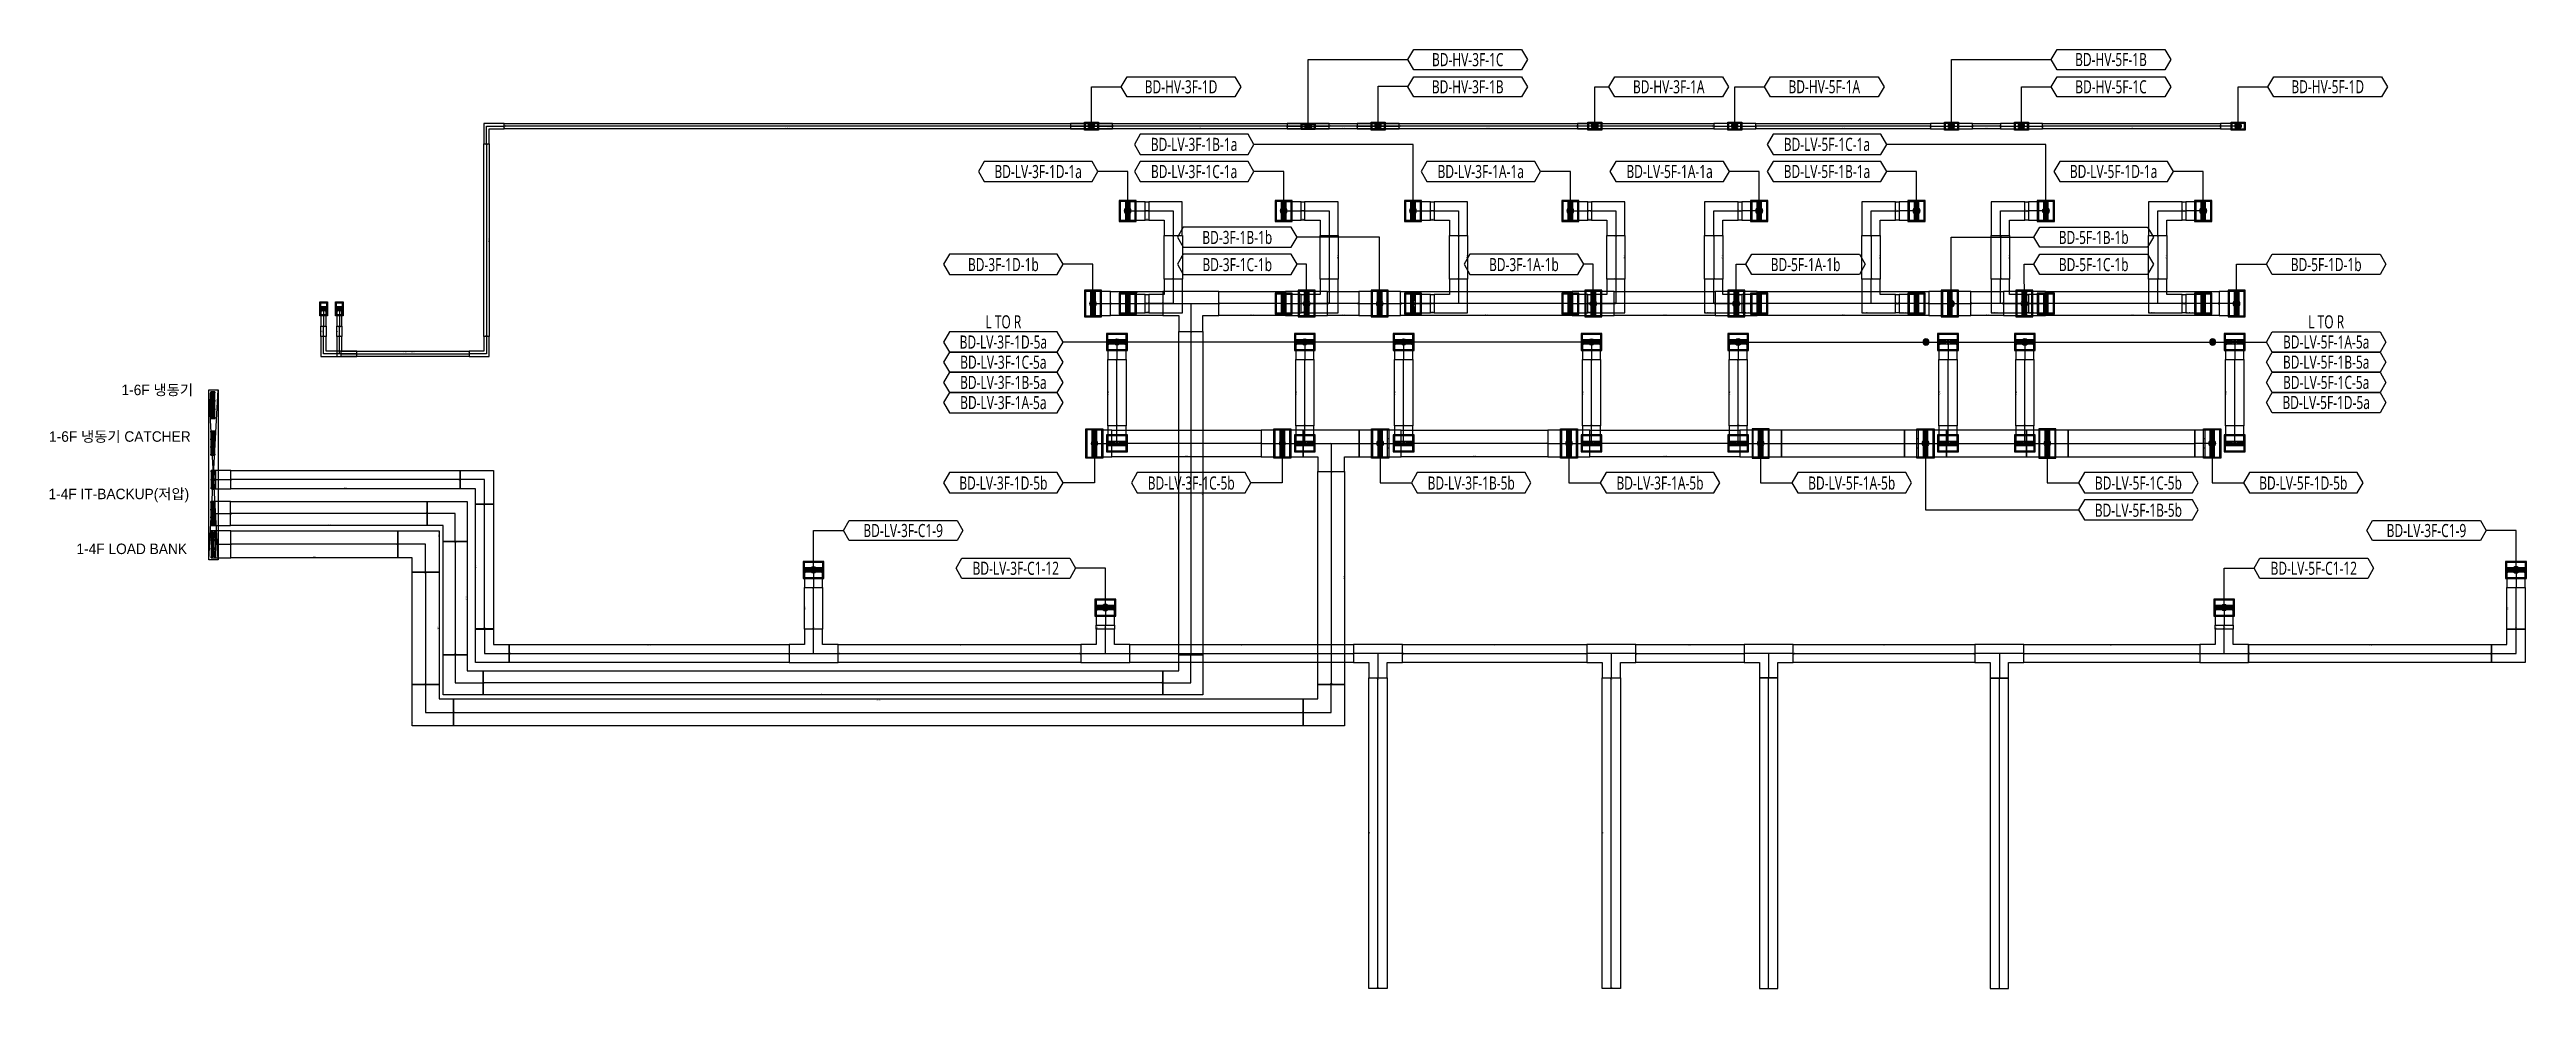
# Model space of a CAD drawing. Header units: millimetres. Extents: x 84228 to 374549, y -351975 to 847575.
# Drawn here: x 263248 to 334097, y 391506 to 418369 of the extents above; entities that cross this region are included whole.
import ezdxf
from ezdxf.enums import TextEntityAlignment as Align

# ---------------------------------------------------------------- set-up
doc = ezdxf.new("R2010")
doc.units = ezdxf.units.MM
doc.header["$LTSCALE"] = 150
doc.layers.get('Defpoints').update_dxf_attribs({"color": 150})
for name, color, linetype in [('-----00 SLAB OPEN-REV', 221, 'Continuous'), ('-----27 Bus Duct_HV_IT BACK UP A', 7, 'Continuous'), ('-----27 Bus Duct_HV_IT BACK UP B', 3, 'Continuous'), ('-----27 Bus Duct_LV_380-220V', 200, 'Continuous'), ('-----27 Bus Duct_LV_380-220V_IT BACK UP', 2, 'Continuous'), ('-----27 Bus Duct_LV_380-220V_LOAD BANK', 7, 'Continuous'), ('-----27 Bus Duct_LV_380-220V_UT', 41, 'Continuous'), ('-----27 Bus Duct_LV_380-220V_UT B', 71, 'Continuous'), ('-----99 Cable Schedule', 2, 'Continuous')]:
    doc.layers.add(name, color=color, linetype=linetype)
doc.styles.add('DH', font='malgun.ttf')
doc.styles.add('ELEC', font='Dotum.ttf')
doc.styles.get("Standard").update_dxf_attribs({"font": 'Dotum.ttf'})
doc.dimstyles.new('전기통신참고용-치수', dxfattribs={"dimscale": 15, "dimtxt": 2, "dimasz": 0, "dimexe": 0, "dimexo": 0, "dimgap": 0.4, "dimtad": 4, "dimdec": 0, "dimzin": 0, "dimdsep": 46, "dimtxsty": 'Standard', "dimblk": 'NONE', "dimcen": 0, "dimse1": 1, "dimse2": 1, "dimsd1": 1, "dimsd2": 1, "dimclrd": 8, "dimclre": 8, "dimclrt": 8, "dimadec": 0, "dimazin": 0, "dimtfac": 1, "dimtdec": 0, "dimtix": 1, "dimtmove": 2, "dimatfit": 0, "dimldrblk": 'NONE', "dimfxl": 2, "dimtolj": 1, "dimtzin": 0, "dimarcsym": 0})

# ---------------------------------------------------------------- blocks, each defined once
blk = doc.blocks.new('*D344')
at = {"layer": 'Defpoints', "color": 0, "transparency": 16777216}
for p in [(0, 8428), (686, 8428), (686, 8428)]:
    blk.add_point(p, dxfattribs=at)
at = {"color": 0, "transparency": 16777216, "insert": (343, 8407), "char_height": 30, "attachment_point": 5}
blk.add_mtext('\\A1;{\\C0;686}', dxfattribs=at)
blk = doc.blocks.new('_None')
blk = doc.blocks.new('*D345')
at = {"layer": 'Defpoints', "color": 0, "transparency": 16777216}
for p in [(686, 8428), (686, 8428), (686, 2800)]:
    blk.add_point(p, dxfattribs=at)
at = {"color": 0, "transparency": 16777216, "insert": (665, 5614), "char_height": 30, "attachment_point": 5, "rotation": 90}
blk.add_mtext('\\A1;{\\C0;5628}', dxfattribs=at)
blk = doc.blocks.new('*D346')
at = {"layer": 'Defpoints', "color": 0, "transparency": 16777216}
for p in [(0, 2800), (686, 2800), (686, 2800)]:
    blk.add_point(p, dxfattribs=at)
at = {"color": 0, "transparency": 16777216, "insert": (343, 2821), "char_height": 30, "attachment_point": 5}
blk.add_mtext('\\A1;{\\C0;686}', dxfattribs=at)
blk = doc.blocks.new('*U74')
at = {"color": 0}
blk.add_lwpolyline([(-343, -343), (800, -343), (800, 343), (343, 343), (343, 800), (-343, 800)], close=True, dxfattribs=at)
at = {"color": 1}
blk.add_lwpolyline([(800, 0), (0, 0), (0, 800)], dxfattribs=at)
at = {"color": 0, "style": 'ELEC'}
blk.add_text('BD ELBOW(HORIZ)-AL 5000A', height=10, dxfattribs=at).set_placement((-338, -333), align=Align.MIDDLE_LEFT)
blk = doc.blocks.new('*D223')
at = {"layer": 'Defpoints', "color": 0, "transparency": 16777216}
for p in [(0, 27160), (686, 27160), (686, 27160)]:
    blk.add_point(p, dxfattribs=at)
at = {"color": 0, "transparency": 16777216, "insert": (343, 27139), "char_height": 30, "attachment_point": 5}
blk.add_mtext('\\A1;{\\C0;686}', dxfattribs=at)
blk = doc.blocks.new('*D224')
at = {"layer": 'Defpoints', "color": 0, "transparency": 16777216}
for p in [(686, 27160), (686, 27160), (686, 7716)]:
    blk.add_point(p, dxfattribs=at)
at = {"color": 0, "transparency": 16777216, "insert": (665, 17438), "char_height": 30, "attachment_point": 5, "rotation": 90}
blk.add_mtext('\\A1;{\\C0;19444}', dxfattribs=at)
blk = doc.blocks.new('*D225')
at = {"layer": 'Defpoints', "color": 0, "transparency": 16777216}
for p in [(0, 7716), (686, 7716), (686, 7716)]:
    blk.add_point(p, dxfattribs=at)
at = {"color": 0, "transparency": 16777216, "insert": (343, 7737), "char_height": 30, "attachment_point": 5}
blk.add_mtext('\\A1;{\\C0;686}', dxfattribs=at)
blk = doc.blocks.new('*U23')
at = {"color": 1}
for p, q in [((60, 260), (-60, -260)), ((-60, 260), (60, -260))]:
    blk.add_line(p, q, dxfattribs=at)
at = {"color": 0}
blk.add_line((0, -298.5), (0, 298.5), dxfattribs=at)
for points in [[(-245, -298.5), (245, -298.5), (245, 298.5), (-245, 298.5)], [(-215, -267.5), (215, -267.5), (215, 267.5), (-215, 267.5)]]:
    blk.add_lwpolyline(points, close=True, dxfattribs=at)
at = {"color": 1}
blk.add_lwpolyline([(60, -260), (-60, -260), (-60, 260), (60, 260)], close=True, dxfattribs=at)
for points in [[(-60, 14, -0.41421356), (-58, 16), (-17.2, 16, 0.41421356), (-16.2, 17), (-16.2, 227, 0.41421356), (-17.2, 228), (-58, 228, -0.41421356), (-60, 230), (-60, 260, -0.41421356), (-59, 259), (-59, 230, 0.41421356), (-58, 229), (58, 229, 0.41421356), (59, 230), (59, 259, -0.41421356), (60, 260), (60, 230, -0.41421356), (58, 228), (17.2, 228, 0.41421356), (16.2, 227), (16.2, 17, 0.41421356), (17.2, 16), (58, 16, -0.41421356), (60, 14), (60, 2, -0.41421356), (59, 3), (59, 14, 0.41421356), (58, 15), (-58, 15, 0.41421356), (-59, 14), (-59, 3, -0.41421356), (-60, 2), (-60, 2), (-60, 2), (-60, 2)], [(-60, -230, -0.41421356), (-58, -228), (-17.2, -228, 0.41421356), (-16.2, -227), (-16.2, -17, 0.41421356), (-17.2, -16), (-58, -16, -0.41421356), (-60, -14), (-60, 0, -0.41421356), (-59, -1), (-59, -14, 0.41421356), (-58, -15), (58, -15, 0.41421356), (59, -14), (59, -1, -0.41421356), (60, 0), (60, -14, -0.41421356), (58, -16), (17.2, -16, 0.41421356), (16.2, -17), (16.2, -227, 0.41421356), (17.2, -228), (58, -228, -0.41421356), (60, -230), (60, -260, -0.41421356), (59, -259), (59, -230, 0.41421356), (58, -229), (-58, -229, 0.41421356), (-59, -230), (-59, -259, -0.41421356), (-60, -260), (-60, -260), (-60, -260), (-60, -260)], [(-15.2, 17), (-15.2, 227, -0.41421356), (-14.2, 228), (14.2, 228, -0.41421356), (15.2, 227), (15.2, 17, -0.41421356), (14.2, 16), (-14.2, 16, -0.41421356)], [(-14.2, 18), (-14.2, 226, -0.41421356), (-13.2, 227), (-8.85, 227, -0.41421356), (-7.85, 226), (-7.85, 18, -0.41421356), (-8.85, 17), (-13.2, 17, -0.41421356)], [(-6.85, 18), (-6.85, 226, -0.41421356), (-5.85, 227), (-1.5, 227, -0.41421356), (-0.5, 226), (-0.5, 18, -0.41421356), (-1.5, 17), (-5.85, 17, -0.41421356)], [(0.5, 18), (0.5, 226, -0.41421356), (1.5, 227), (5.85, 227, -0.41421356), (6.85, 226), (6.85, 18, -0.41421356), (5.85, 17), (1.5, 17, -0.41421356)], [(7.85, 18), (7.85, 226, -0.41421356), (8.85, 227), (13.2, 227, -0.41421356), (14.2, 226), (14.2, 18, -0.41421356), (13.2, 17), (8.85, 17, -0.41421356)], [(-15.2, -227), (-15.2, -17, -0.41421356), (-14.2, -16), (14.2, -16, -0.41421356), (15.2, -17), (15.2, -227, -0.41421356), (14.2, -228), (-14.2, -228, -0.41421356)], [(-14.2, -226), (-14.2, -18, -0.41421356), (-13.2, -17), (-8.85, -17, -0.41421356), (-7.85, -18), (-7.85, -226, -0.41421356), (-8.85, -227), (-13.2, -227, -0.41421356)], [(-6.85, -226), (-6.85, -18, -0.41421356), (-5.85, -17), (-1.5, -17, -0.41421356), (-0.5, -18), (-0.5, -226, -0.41421356), (-1.5, -227), (-5.85, -227, -0.41421356)], [(0.5, -226), (0.5, -18, -0.41421356), (1.5, -17), (5.85, -17, -0.41421356), (6.85, -18), (6.85, -226, -0.41421356), (5.85, -227), (1.5, -227, -0.41421356)], [(7.85, -226), (7.85, -18, -0.41421356), (8.85, -17), (13.2, -17, -0.41421356), (14.2, -18), (14.2, -226, -0.41421356), (13.2, -227), (8.85, -227, -0.41421356)]]:
    blk.add_lwpolyline(points, format="xyb", close=True, dxfattribs=at)
at = {"color": 0}
for centre in [(-230, 283), (-230, 0), (-25, 283), (25, 283), (230, 283), (230, 0), (-230, -283), (-25, -283), (25, -283), (230, -283)]:
    blk.add_circle(centre, 5, dxfattribs=at)
at = {"color": 0, "style": 'ELEC'}
blk.add_text('BD Flanged End-AL 4000A', height=10, dxfattribs=at).set_placement((-210, -257.5), align=Align.MIDDLE_LEFT)
blk = doc.blocks.new('*U22')
at = {"color": 1}
for p, q in [((340, 260), (220, -260)), ((220, 260), (340, -260))]:
    blk.add_line(p, q, dxfattribs=at)
at = {"color": 0}
blk.add_lwpolyline([(-220, -260), (220, -260), (220, 260), (-220, 260)], close=True, dxfattribs=at)
at = {"color": 1}
blk.add_lwpolyline([(220, 0), (-220, 0)], dxfattribs=at)
at = {"color": 0}
blk.add_lwpolyline([(220, -260), (340, -260), (340, 260), (220, 260)], dxfattribs=at)
at = {"color": 1}
for points in [[(220, 14, -0.41421356), (222, 16), (262.8, 16, 0.41421356), (263.8, 17), (263.8, 227, 0.41421356), (262.8, 228), (222, 228, -0.41421356), (220, 230), (220, 260, -0.41421356), (221, 259), (221, 230, 0.41421356), (222, 229), (338, 229, 0.41421356), (339, 230), (339, 259, -0.41421356), (340, 260), (340, 230, -0.41421356), (338, 228), (297.2, 228, 0.41421356), (296.2, 227), (296.2, 17, 0.41421356), (297.2, 16), (338, 16, -0.41421356), (340, 14), (340, 2, -0.41421356), (339, 3), (339, 14, 0.41421356), (338, 15), (222, 15, 0.41421356), (221, 14), (221, 3, -0.41421356), (220, 2), (220, 2), (220, 2), (220, 2)], [(220, -230, -0.41421356), (222, -228), (262.8, -228, 0.41421356), (263.8, -227), (263.8, -17, 0.41421356), (262.8, -16), (222, -16, -0.41421356), (220, -14), (220, 0, -0.41421356), (221, -1), (221, -14, 0.41421356), (222, -15), (338, -15, 0.41421356), (339, -14), (339, -1, -0.41421356), (340, 0), (340, -14, -0.41421356), (338, -16), (297.2, -16, 0.41421356), (296.2, -17), (296.2, -227, 0.41421356), (297.2, -228), (338, -228, -0.41421356), (340, -230), (340, -260, -0.41421356), (339, -259), (339, -230, 0.41421356), (338, -229), (222, -229, 0.41421356), (221, -230), (221, -259, -0.41421356), (220, -260), (220, -260), (220, -260), (220, -260)], [(264.8, 17), (264.8, 227, -0.41421356), (265.8, 228), (294.2, 228, -0.41421356), (295.2, 227), (295.2, 17, -0.41421356), (294.2, 16), (265.8, 16, -0.41421356)], [(265.8, 18), (265.8, 226, -0.41421356), (266.8, 227), (271.15, 227, -0.41421356), (272.15, 226), (272.15, 18, -0.41421356), (271.15, 17), (266.8, 17, -0.41421356)], [(273.15, 18), (273.15, 226, -0.41421356), (274.15, 227), (278.5, 227, -0.41421356), (279.5, 226), (279.5, 18, -0.41421356), (278.5, 17), (274.15, 17, -0.41421356)], [(280.5, 18), (280.5, 226, -0.41421356), (281.5, 227), (285.85, 227, -0.41421356), (286.85, 226), (286.85, 18, -0.41421356), (285.85, 17), (281.5, 17, -0.41421356)], [(287.85, 18), (287.85, 226, -0.41421356), (288.85, 227), (293.2, 227, -0.41421356), (294.2, 226), (294.2, 18, -0.41421356), (293.2, 17), (288.85, 17, -0.41421356)], [(264.8, -227), (264.8, -17, -0.41421356), (265.8, -16), (294.2, -16, -0.41421356), (295.2, -17), (295.2, -227, -0.41421356), (294.2, -228), (265.8, -228, -0.41421356)], [(265.8, -226), (265.8, -18, -0.41421356), (266.8, -17), (271.15, -17, -0.41421356), (272.15, -18), (272.15, -226, -0.41421356), (271.15, -227), (266.8, -227, -0.41421356)], [(273.15, -226), (273.15, -18, -0.41421356), (274.15, -17), (278.5, -17, -0.41421356), (279.5, -18), (279.5, -226, -0.41421356), (278.5, -227), (274.15, -227, -0.41421356)], [(280.5, -226), (280.5, -18, -0.41421356), (281.5, -17), (285.85, -17, -0.41421356), (286.85, -18), (286.85, -226, -0.41421356), (285.85, -227), (281.5, -227, -0.41421356)], [(287.85, -226), (287.85, -18, -0.41421356), (288.85, -17), (293.2, -17, -0.41421356), (294.2, -18), (294.2, -226, -0.41421356), (293.2, -227), (288.85, -227, -0.41421356)]]:
    blk.add_lwpolyline(points, format="xyb", close=True, dxfattribs=at)
at = {"color": 0, "style": 'ELEC'}
blk.add_text('BD ELBOW(VERT)-AL 4000A', height=10, dxfattribs=at).set_placement((-215, -250), align=Align.MIDDLE_LEFT)
blk = doc.blocks.new('*U24')
at = {"color": 0}
blk.add_lwpolyline([(-260, -260), (700, -260), (700, 260), (260, 260), (260, 700), (-260, 700)], close=True, dxfattribs=at)
at = {"color": 1}
blk.add_lwpolyline([(700, 0), (0, 0), (0, 700)], dxfattribs=at)
at = {"color": 0, "style": 'ELEC'}
blk.add_text('BD ELBOW(HORIZ)-AL 4000A', height=10, dxfattribs=at).set_placement((-255, -250), align=Align.MIDDLE_LEFT)
blk = doc.blocks.new('*D26')
at = {"layer": 'Defpoints', "color": 0, "transparency": 16777216}
for p in [(0, 3000), (520, 3000), (520, 3000)]:
    blk.add_point(p, dxfattribs=at)
at = {"color": 0, "transparency": 16777216, "insert": (260, 2979), "char_height": 30, "attachment_point": 5}
blk.add_mtext('\\A1;{\\C0;520}', dxfattribs=at)
blk = doc.blocks.new('*D27')
at = {"layer": 'Defpoints', "color": 0, "transparency": 16777216}
for p in [(520, 3000), (520, 3000), (520, 2900)]:
    blk.add_point(p, dxfattribs=at)
at = {"color": 0, "transparency": 16777216, "insert": (499, 2950), "char_height": 30, "attachment_point": 5, "rotation": 90}
blk.add_mtext('\\A1;{\\C0;100}', dxfattribs=at)
blk = doc.blocks.new('*D28')
at = {"layer": 'Defpoints', "color": 0, "transparency": 16777216}
for p in [(0, 2900), (520, 2900), (520, 2900)]:
    blk.add_point(p, dxfattribs=at)
at = {"color": 0, "transparency": 16777216, "insert": (260, 2921), "char_height": 30, "attachment_point": 5}
blk.add_mtext('\\A1;{\\C0;520}', dxfattribs=at)
blk = doc.blocks.new('*D30')
at = {"layer": 'Defpoints', "color": 0, "transparency": 16777216}
for p in [(0, 4150), (520, 4150), (520, 4150)]:
    blk.add_point(p, dxfattribs=at)
at = {"color": 0, "transparency": 16777216, "insert": (260, 4129), "char_height": 30, "attachment_point": 5}
blk.add_mtext('\\A1;{\\C0;520}', dxfattribs=at)
blk = doc.blocks.new('*D31')
at = {"layer": 'Defpoints', "color": 0, "transparency": 16777216}
for p in [(520, 4150), (520, 4150), (520, 2900)]:
    blk.add_point(p, dxfattribs=at)
at = {"color": 0, "transparency": 16777216, "insert": (499, 3525), "char_height": 30, "attachment_point": 5, "rotation": 90}
blk.add_mtext('\\A1;{\\C0;1250}', dxfattribs=at)
blk = doc.blocks.new('*D32')
at = {"layer": 'Defpoints', "color": 0, "transparency": 16777216}
for p in [(0, 2900), (520, 2900), (520, 2900)]:
    blk.add_point(p, dxfattribs=at)
at = {"color": 0, "transparency": 16777216, "insert": (260, 2921), "char_height": 30, "attachment_point": 5}
blk.add_mtext('\\A1;{\\C0;520}', dxfattribs=at)
blk = doc.blocks.new('*U79')
at = {"color": 1}
for p, q in [((60, 343), (-60, -343)), ((-60, 343), (60, -343))]:
    blk.add_line(p, q, dxfattribs=at)
at = {"color": 0}
blk.add_line((0, 381.5), (0, -381.5), dxfattribs=at)
for points in [[(-245, -381.5), (245, -381.5), (245, 381.5), (-245, 381.5)], [(-215, -350.5), (215, -350.5), (215, 350.5), (-215, 350.5)]]:
    blk.add_lwpolyline(points, close=True, dxfattribs=at)
at = {"color": 1}
blk.add_lwpolyline([(60, -343), (-60, -343), (-60, 343), (60, 343)], close=True, dxfattribs=at)
for points in [[(-60, 123, -0.41421356), (-58, 125), (-17.2, 125, 0.41421356), (-16.2, 126), (-16.2, 310, 0.41421356), (-17.2, 311), (-58, 311, -0.41421356), (-60, 313), (-60, 343, -0.41421356), (-59, 342), (-59, 313, 0.41421356), (-58, 312), (58, 312, 0.41421356), (59, 313), (59, 342, -0.41421356), (60, 343), (60, 313, -0.41421356), (58, 311), (17.2, 311, 0.41421356), (16.2, 310), (16.2, 126, 0.41421356), (17.2, 125), (58, 125, -0.41421356), (60, 123), (60, 111, -0.41421356), (59, 112), (59, 123, 0.41421356), (58, 124), (-58, 124, 0.41421356), (-59, 123), (-59, 112, -0.41421356), (-60, 111), (-60, 111), (-60, 111), (-60, 111)], [(-60, -95, -0.41421356), (-58, -93), (-17.2, -93, 0.41421356), (-16.2, -92), (-16.2, 92, 0.41421356), (-17.2, 93), (-58, 93, -0.41421356), (-60, 95), (-60, 109, -0.41421356), (-59, 108), (-59, 95, 0.41421356), (-58, 94), (58, 94, 0.41421356), (59, 95), (59, 108, -0.41421356), (60, 109), (60, 95, -0.41421356), (58, 93), (17.2, 93, 0.41421356), (16.2, 92), (16.2, -92, 0.41421356), (17.2, -93), (58, -93, -0.41421356), (60, -95), (60, -108, -0.41421356), (59, -107), (59, -95, 0.41421356), (58, -94), (-58, -94, 0.41421356), (-59, -95), (-59, -107, -0.41421356), (-60, -108), (-60, -108), (-60, -108), (-60, -108)], [(-15.2, 126), (-15.2, 310, -0.41421356), (-14.2, 311), (14.2, 311, -0.41421356), (15.2, 310), (15.2, 126, -0.41421356), (14.2, 125), (-14.2, 125, -0.41421356)], [(-15.2, -92), (-15.2, 92, -0.41421356), (-14.2, 93), (14.2, 93, -0.41421356), (15.2, 92), (15.2, -92, -0.41421356), (14.2, -93), (-14.2, -93, -0.41421356)], [(-14.2, 127), (-14.2, 309, -0.41421356), (-13.2, 310), (-8.85, 310, -0.41421356), (-7.85, 309), (-7.85, 127, -0.41421356), (-8.85, 126), (-13.2, 126, -0.41421356)], [(-14.2, -91), (-14.2, 91, -0.41421356), (-13.2, 92), (-8.85, 92, -0.41421356), (-7.85, 91), (-7.85, -91, -0.41421356), (-8.85, -92), (-13.2, -92, -0.41421356)], [(-6.85, 127), (-6.85, 309, -0.41421356), (-5.85, 310), (-1.5, 310, -0.41421356), (-0.5, 309), (-0.5, 127, -0.41421356), (-1.5, 126), (-5.85, 126, -0.41421356)], [(-6.85, -91), (-6.85, 91, -0.41421356), (-5.85, 92), (-1.5, 92, -0.41421356), (-0.5, 91), (-0.5, -91, -0.41421356), (-1.5, -92), (-5.85, -92, -0.41421356)], [(0.5, 127), (0.5, 309, -0.41421356), (1.5, 310), (5.85, 310, -0.41421356), (6.85, 309), (6.85, 127, -0.41421356), (5.85, 126), (1.5, 126, -0.41421356)], [(0.5, -91), (0.5, 91, -0.41421356), (1.5, 92), (5.85, 92, -0.41421356), (6.85, 91), (6.85, -91, -0.41421356), (5.85, -92), (1.5, -92, -0.41421356)], [(7.85, 127), (7.85, 309, -0.41421356), (8.85, 310), (13.2, 310, -0.41421356), (14.2, 309), (14.2, 127, -0.41421356), (13.2, 126), (8.85, 126, -0.41421356)], [(7.85, -91), (7.85, 91, -0.41421356), (8.85, 92), (13.2, 92, -0.41421356), (14.2, 91), (14.2, -91, -0.41421356), (13.2, -92), (8.85, -92, -0.41421356)], [(-60, -313, -0.41421356), (-58, -311), (-17.2, -311, 0.41421356), (-16.2, -310), (-16.2, -126, 0.41421356), (-17.2, -125), (-58, -125, -0.41421356), (-60, -123), (-60, -110, -0.41421356), (-59, -111), (-59, -123, 0.41421356), (-58, -124), (58, -124, 0.41421356), (59, -123), (59, -111, -0.41421356), (60, -110), (60, -123, -0.41421356), (58, -125), (17.2, -125, 0.41421356), (16.2, -126), (16.2, -310, 0.41421356), (17.2, -311), (58, -311, -0.41421356), (60, -313), (60, -343, -0.41421356), (59, -342), (59, -313, 0.41421356), (58, -312), (-58, -312, 0.41421356), (-59, -313), (-59, -342, -0.41421356), (-60, -343), (-60, -343), (-60, -343), (-60, -343)], [(-15.2, -310), (-15.2, -126, -0.41421356), (-14.2, -125), (14.2, -125, -0.41421356), (15.2, -126), (15.2, -310, -0.41421356), (14.2, -311), (-14.2, -311, -0.41421356)], [(-14.2, -309), (-14.2, -127, -0.41421356), (-13.2, -126), (-8.85, -126, -0.41421356), (-7.85, -127), (-7.85, -309, -0.41421356), (-8.85, -310), (-13.2, -310, -0.41421356)], [(-6.85, -309), (-6.85, -127, -0.41421356), (-5.85, -126), (-1.5, -126, -0.41421356), (-0.5, -127), (-0.5, -309, -0.41421356), (-1.5, -310), (-5.85, -310, -0.41421356)], [(0.5, -309), (0.5, -127, -0.41421356), (1.5, -126), (5.85, -126, -0.41421356), (6.85, -127), (6.85, -309, -0.41421356), (5.85, -310), (1.5, -310, -0.41421356)], [(7.85, -309), (7.85, -127, -0.41421356), (8.85, -126), (13.2, -126, -0.41421356), (14.2, -127), (14.2, -309, -0.41421356), (13.2, -310), (8.85, -310, -0.41421356)]]:
    blk.add_lwpolyline(points, format="xyb", close=True, dxfattribs=at)
at = {"color": 0}
for centre in [(-230, 366), (-230, 122), (-25, 366), (25, 366), (230, 366), (230, 122), (-230, -122), (-230, -366), (-25, -366), (25, -366), (230, -122), (230, -366)]:
    blk.add_circle(centre, 6, dxfattribs=at)
at = {"color": 0, "style": 'ELEC'}
blk.add_text('BD Flanged End-AL 5000A', height=10, dxfattribs=at).set_placement((-210, -340.5), align=Align.MIDDLE_LEFT)
blk = doc.blocks.new('*U69')
at = {"color": 1}
for p, q in [((340, 343), (220, -343)), ((220, 343), (340, -343))]:
    blk.add_line(p, q, dxfattribs=at)
at = {"color": 0}
blk.add_lwpolyline([(-220, -343), (220, -343), (220, 343), (-220, 343)], close=True, dxfattribs=at)
at = {"color": 1}
blk.add_lwpolyline([(220, 0), (-220, 0)], dxfattribs=at)
at = {"color": 0}
blk.add_lwpolyline([(220, -343), (340, -343), (340, 343), (220, 343)], dxfattribs=at)
at = {"color": 1}
for points in [[(220, 123, -0.41421356), (222, 125), (262.8, 125, 0.41421356), (263.8, 126), (263.8, 310, 0.41421356), (262.8, 311), (222, 311, -0.41421356), (220, 313), (220, 343, -0.41421356), (221, 342), (221, 313, 0.41421356), (222, 312), (338, 312, 0.41421356), (339, 313), (339, 342, -0.41421356), (340, 343), (340, 313, -0.41421356), (338, 311), (297.2, 311, 0.41421356), (296.2, 310), (296.2, 126, 0.41421356), (297.2, 125), (338, 125, -0.41421356), (340, 123), (340, 111, -0.41421356), (339, 112), (339, 123, 0.41421356), (338, 124), (222, 124, 0.41421356), (221, 123), (221, 112, -0.41421356), (220, 111), (220, 111), (220, 111), (220, 111)], [(220, -95, -0.41421356), (222, -93), (262.8, -93, 0.41421356), (263.8, -92), (263.8, 92, 0.41421356), (262.8, 93), (222, 93, -0.41421356), (220, 95), (220, 109, -0.41421356), (221, 108), (221, 95, 0.41421356), (222, 94), (338, 94, 0.41421356), (339, 95), (339, 108, -0.41421356), (340, 109), (340, 95, -0.41421356), (338, 93), (297.2, 93, 0.41421356), (296.2, 92), (296.2, -92, 0.41421356), (297.2, -93), (338, -93, -0.41421356), (340, -95), (340, -108, -0.41421356), (339, -107), (339, -95, 0.41421356), (338, -94), (222, -94, 0.41421356), (221, -95), (221, -107, -0.41421356), (220, -108), (220, -108), (220, -108), (220, -108)], [(264.8, 126), (264.8, 310, -0.41421356), (265.8, 311), (294.2, 311, -0.41421356), (295.2, 310), (295.2, 126, -0.41421356), (294.2, 125), (265.8, 125, -0.41421356)], [(264.8, -92), (264.8, 92, -0.41421356), (265.8, 93), (294.2, 93, -0.41421356), (295.2, 92), (295.2, -92, -0.41421356), (294.2, -93), (265.8, -93, -0.41421356)], [(265.8, 127), (265.8, 309, -0.41421356), (266.8, 310), (271.15, 310, -0.41421356), (272.15, 309), (272.15, 127, -0.41421356), (271.15, 126), (266.8, 126, -0.41421356)], [(265.8, -91), (265.8, 91, -0.41421356), (266.8, 92), (271.15, 92, -0.41421356), (272.15, 91), (272.15, -91, -0.41421356), (271.15, -92), (266.8, -92, -0.41421356)], [(273.15, 127), (273.15, 309, -0.41421356), (274.15, 310), (278.5, 310, -0.41421356), (279.5, 309), (279.5, 127, -0.41421356), (278.5, 126), (274.15, 126, -0.41421356)], [(273.15, -91), (273.15, 91, -0.41421356), (274.15, 92), (278.5, 92, -0.41421356), (279.5, 91), (279.5, -91, -0.41421356), (278.5, -92), (274.15, -92, -0.41421356)], [(280.5, 127), (280.5, 309, -0.41421356), (281.5, 310), (285.85, 310, -0.41421356), (286.85, 309), (286.85, 127, -0.41421356), (285.85, 126), (281.5, 126, -0.41421356)], [(280.5, -91), (280.5, 91, -0.41421356), (281.5, 92), (285.85, 92, -0.41421356), (286.85, 91), (286.85, -91, -0.41421356), (285.85, -92), (281.5, -92, -0.41421356)], [(287.85, 127), (287.85, 309, -0.41421356), (288.85, 310), (293.2, 310, -0.41421356), (294.2, 309), (294.2, 127, -0.41421356), (293.2, 126), (288.85, 126, -0.41421356)], [(287.85, -91), (287.85, 91, -0.41421356), (288.85, 92), (293.2, 92, -0.41421356), (294.2, 91), (294.2, -91, -0.41421356), (293.2, -92), (288.85, -92, -0.41421356)], [(220, -313, -0.41421356), (222, -311), (262.8, -311, 0.41421356), (263.8, -310), (263.8, -126, 0.41421356), (262.8, -125), (222, -125, -0.41421356), (220, -123), (220, -110, -0.41421356), (221, -111), (221, -123, 0.41421356), (222, -124), (338, -124, 0.41421356), (339, -123), (339, -111, -0.41421356), (340, -110), (340, -123, -0.41421356), (338, -125), (297.2, -125, 0.41421356), (296.2, -126), (296.2, -310, 0.41421356), (297.2, -311), (338, -311, -0.41421356), (340, -313), (340, -343, -0.41421356), (339, -342), (339, -313, 0.41421356), (338, -312), (222, -312, 0.41421356), (221, -313), (221, -342, -0.41421356), (220, -343), (220, -343), (220, -343), (220, -343)], [(264.8, -310), (264.8, -126, -0.41421356), (265.8, -125), (294.2, -125, -0.41421356), (295.2, -126), (295.2, -310, -0.41421356), (294.2, -311), (265.8, -311, -0.41421356)], [(265.8, -309), (265.8, -127, -0.41421356), (266.8, -126), (271.15, -126, -0.41421356), (272.15, -127), (272.15, -309, -0.41421356), (271.15, -310), (266.8, -310, -0.41421356)], [(273.15, -309), (273.15, -127, -0.41421356), (274.15, -126), (278.5, -126, -0.41421356), (279.5, -127), (279.5, -309, -0.41421356), (278.5, -310), (274.15, -310, -0.41421356)], [(280.5, -309), (280.5, -127, -0.41421356), (281.5, -126), (285.85, -126, -0.41421356), (286.85, -127), (286.85, -309, -0.41421356), (285.85, -310), (281.5, -310, -0.41421356)], [(287.85, -309), (287.85, -127, -0.41421356), (288.85, -126), (293.2, -126, -0.41421356), (294.2, -127), (294.2, -309, -0.41421356), (293.2, -310), (288.85, -310, -0.41421356)]]:
    blk.add_lwpolyline(points, format="xyb", close=True, dxfattribs=at)
at = {"color": 0, "style": 'ELEC'}
blk.add_text('BD ELBOW(VERT)-AL 5000A', height=10, dxfattribs=at).set_placement((-215, -333), align=Align.MIDDLE_LEFT)
blk = doc.blocks.new('*D203')
at = {"layer": 'Defpoints', "color": 0, "transparency": 16777216}
for p in [(0, 3000), (686, 3000), (686, 3000)]:
    blk.add_point(p, dxfattribs=at)
at = {"color": 0, "transparency": 16777216, "insert": (343, 2979), "char_height": 30, "attachment_point": 5}
blk.add_mtext('\\A1;{\\C0;686}', dxfattribs=at)
blk = doc.blocks.new('*D204')
at = {"layer": 'Defpoints', "color": 0, "transparency": 16777216}
for p in [(686, 3000), (686, 3000), (686, 1503)]:
    blk.add_point(p, dxfattribs=at)
at = {"color": 0, "transparency": 16777216, "insert": (665, 2252), "char_height": 30, "attachment_point": 5, "rotation": 90}
blk.add_mtext('\\A1;{\\C0;1497}', dxfattribs=at)
blk = doc.blocks.new('*D205')
at = {"layer": 'Defpoints', "color": 0, "transparency": 16777216}
for p in [(0, 1503), (686, 1503), (686, 1503)]:
    blk.add_point(p, dxfattribs=at)
at = {"color": 0, "transparency": 16777216, "insert": (343, 1524), "char_height": 30, "attachment_point": 5}
blk.add_mtext('\\A1;{\\C0;686}', dxfattribs=at)
blk = doc.blocks.new('*D219')
at = {"layer": 'Defpoints', "color": 0, "transparency": 16777216}
for p in [(0, 8792), (686, 8792), (686, 8792)]:
    blk.add_point(p, dxfattribs=at)
at = {"color": 0, "transparency": 16777216, "insert": (343, 8771), "char_height": 30, "attachment_point": 5}
blk.add_mtext('\\A1;{\\C0;686}', dxfattribs=at)
blk = doc.blocks.new('*D220')
at = {"layer": 'Defpoints', "color": 0, "transparency": 16777216}
for p in [(686, 8792), (686, 8792), (686, -460)]:
    blk.add_point(p, dxfattribs=at)
at = {"color": 0, "transparency": 16777216, "insert": (665, 4166), "char_height": 30, "attachment_point": 5, "rotation": 90}
blk.add_mtext('\\A1;{\\C0;9252}', dxfattribs=at)
blk = doc.blocks.new('*D221')
at = {"layer": 'Defpoints', "color": 0, "transparency": 16777216}
for p in [(0, -460), (686, -460), (686, -460)]:
    blk.add_point(p, dxfattribs=at)
at = {"color": 0, "transparency": 16777216, "insert": (343, -439), "char_height": 30, "attachment_point": 5}
blk.add_mtext('\\A1;{\\C0;686}', dxfattribs=at)
blk = doc.blocks.new('*D89')
at = {"layer": 'Defpoints', "color": 0, "transparency": 16777216}
for p in [(0, 9995), (520, 9995), (520, 9995)]:
    blk.add_point(p, dxfattribs=at)
at = {"color": 0, "transparency": 16777216, "insert": (260, 9974), "char_height": 30, "attachment_point": 5}
blk.add_mtext('\\A1;{\\C0;520}', dxfattribs=at)
blk = doc.blocks.new('*D90')
at = {"layer": 'Defpoints', "color": 0, "transparency": 16777216}
for p in [(520, 9995), (520, 9995), (520, 3440)]:
    blk.add_point(p, dxfattribs=at)
at = {"color": 0, "transparency": 16777216, "insert": (499, 6717), "char_height": 30, "attachment_point": 5, "rotation": 90}
blk.add_mtext('\\A1;{\\C0;6555}', dxfattribs=at)
blk = doc.blocks.new('*D91')
at = {"layer": 'Defpoints', "color": 0, "transparency": 16777216}
for p in [(0, 3440), (520, 3440), (520, 3440)]:
    blk.add_point(p, dxfattribs=at)
at = {"color": 0, "transparency": 16777216, "insert": (260, 3461), "char_height": 30, "attachment_point": 5}
blk.add_mtext('\\A1;{\\C0;520}', dxfattribs=at)
blk = doc.blocks.new('*D81')
at = {"layer": 'Defpoints', "color": 0, "transparency": 16777216}
for p in [(0, 8211), (764, 8211), (764, 8211)]:
    blk.add_point(p, dxfattribs=at)
at = {"color": 0, "transparency": 16777216, "insert": (382, 8190), "char_height": 30, "attachment_point": 5}
blk.add_mtext('\\A1;{\\C0;764}', dxfattribs=at)
blk = doc.blocks.new('*D82')
at = {"layer": 'Defpoints', "color": 0, "transparency": 16777216}
for p in [(764, 8211), (764, 8211), (764, 3440)]:
    blk.add_point(p, dxfattribs=at)
at = {"color": 0, "transparency": 16777216, "insert": (743, 5825), "char_height": 30, "attachment_point": 5, "rotation": 90}
blk.add_mtext('\\A1;{\\C0;4771}', dxfattribs=at)
blk = doc.blocks.new('*D83')
at = {"layer": 'Defpoints', "color": 0, "transparency": 16777216}
for p in [(0, 3440), (764, 3440), (764, 3440)]:
    blk.add_point(p, dxfattribs=at)
at = {"color": 0, "transparency": 16777216, "insert": (382, 3461), "char_height": 30, "attachment_point": 5}
blk.add_mtext('\\A1;{\\C0;764}', dxfattribs=at)
blk = doc.blocks.new('*D85')
at = {"layer": 'Defpoints', "color": 0, "transparency": 16777216}
for p in [(0, 4888), (520, 4888), (520, 4888)]:
    blk.add_point(p, dxfattribs=at)
at = {"color": 0, "transparency": 16777216, "insert": (260, 4866), "char_height": 30, "attachment_point": 5}
blk.add_mtext('\\A1;{\\C0;520}', dxfattribs=at)
blk = doc.blocks.new('*D86')
at = {"layer": 'Defpoints', "color": 0, "transparency": 16777216}
for p in [(520, 4888), (520, 4888), (520, 1314)]:
    blk.add_point(p, dxfattribs=at)
at = {"color": 0, "transparency": 16777216, "insert": (499, 3101), "char_height": 30, "attachment_point": 5, "rotation": 90}
blk.add_mtext('\\A1;{\\C0;3573}', dxfattribs=at)
blk = doc.blocks.new('*D87')
at = {"layer": 'Defpoints', "color": 0, "transparency": 16777216}
for p in [(0, 1314), (520, 1314), (520, 1314)]:
    blk.add_point(p, dxfattribs=at)
at = {"color": 0, "transparency": 16777216, "insert": (260, 1335), "char_height": 30, "attachment_point": 5}
blk.add_mtext('\\A1;{\\C0;520}', dxfattribs=at)
blk = doc.blocks.new('*D291')
at = {"layer": 'Defpoints', "color": 0, "transparency": 16777216}
for p in [(0, 2361), (520, 2361), (520, 2361)]:
    blk.add_point(p, dxfattribs=at)
at = {"color": 0, "transparency": 16777216, "insert": (260, 2339), "char_height": 30, "attachment_point": 5}
blk.add_mtext('\\A1;{\\C0;520}', dxfattribs=at)
blk = doc.blocks.new('*D292')
at = {"layer": 'Defpoints', "color": 0, "transparency": 16777216}
for p in [(520, 2361), (520, 2361), (520, -5651)]:
    blk.add_point(p, dxfattribs=at)
at = {"color": 0, "transparency": 16777216, "insert": (499, -1645), "char_height": 30, "attachment_point": 5, "rotation": 90}
blk.add_mtext('\\A1;{\\C0;8011}', dxfattribs=at)
blk = doc.blocks.new('*D293')
at = {"layer": 'Defpoints', "color": 0, "transparency": 16777216}
for p in [(0, -5651), (520, -5651), (520, -5651)]:
    blk.add_point(p, dxfattribs=at)
at = {"color": 0, "transparency": 16777216, "insert": (260, -5630), "char_height": 30, "attachment_point": 5}
blk.add_mtext('\\A1;{\\C0;520}', dxfattribs=at)
blk = doc.blocks.new('*D348')
at = {"layer": 'Defpoints', "color": 0, "transparency": 16777216}
for p in [(0, 3512), (686, 3512), (686, 3512)]:
    blk.add_point(p, dxfattribs=at)
at = {"color": 0, "transparency": 16777216, "insert": (343, 3491), "char_height": 30, "attachment_point": 5}
blk.add_mtext('\\A1;{\\C0;686}', dxfattribs=at)
blk = doc.blocks.new('*D349')
at = {"layer": 'Defpoints', "color": 0, "transparency": 16777216}
for p in [(686, 3512), (686, 3512), (686, 265)]:
    blk.add_point(p, dxfattribs=at)
at = {"color": 0, "transparency": 16777216, "insert": (665, 1889), "char_height": 30, "attachment_point": 5, "rotation": 90}
blk.add_mtext('\\A1;{\\C0;3247}', dxfattribs=at)
blk = doc.blocks.new('*D350')
at = {"layer": 'Defpoints', "color": 0, "transparency": 16777216}
for p in [(0, 265), (686, 265), (686, 265)]:
    blk.add_point(p, dxfattribs=at)
at = {"color": 0, "transparency": 16777216, "insert": (343, 286), "char_height": 30, "attachment_point": 5}
blk.add_mtext('\\A1;{\\C0;686}', dxfattribs=at)
blk = doc.blocks.new('*D299')
at = {"layer": 'Defpoints', "color": 0, "transparency": 16777216}
for p in [(0, 2807), (520, 2807), (520, 2807)]:
    blk.add_point(p, dxfattribs=at)
at = {"color": 0, "transparency": 16777216, "insert": (260, 2786), "char_height": 30, "attachment_point": 5}
blk.add_mtext('\\A1;{\\C0;520}', dxfattribs=at)
blk = doc.blocks.new('*D300')
at = {"layer": 'Defpoints', "color": 0, "transparency": 16777216}
for p in [(520, 2807), (520, 2807), (520, 1617)]:
    blk.add_point(p, dxfattribs=at)
at = {"color": 0, "transparency": 16777216, "insert": (499, 2212), "char_height": 30, "attachment_point": 5, "rotation": 90}
blk.add_mtext('\\A1;{\\C0;1190}', dxfattribs=at)
blk = doc.blocks.new('*D301')
at = {"layer": 'Defpoints', "color": 0, "transparency": 16777216}
for p in [(0, 1617), (520, 1617), (520, 1617)]:
    blk.add_point(p, dxfattribs=at)
at = {"color": 0, "transparency": 16777216, "insert": (260, 1638), "char_height": 30, "attachment_point": 5}
blk.add_mtext('\\A1;{\\C0;520}', dxfattribs=at)
blk = doc.blocks.new('*D295')
at = {"layer": 'Defpoints', "color": 0, "transparency": 16777216}
for p in [(0, 3009), (520, 3009), (520, 3009)]:
    blk.add_point(p, dxfattribs=at)
at = {"color": 0, "transparency": 16777216, "insert": (260, 2988), "char_height": 30, "attachment_point": 5}
blk.add_mtext('\\A1;{\\C0;520}', dxfattribs=at)
blk = doc.blocks.new('*D296')
at = {"layer": 'Defpoints', "color": 0, "transparency": 16777216}
for p in [(520, 3009), (520, 3009), (520, -3938)]:
    blk.add_point(p, dxfattribs=at)
at = {"color": 0, "transparency": 16777216, "insert": (499, -464), "char_height": 30, "attachment_point": 5, "rotation": 90}
blk.add_mtext('\\A1;{\\C0;6947}', dxfattribs=at)
blk = doc.blocks.new('*D297')
at = {"layer": 'Defpoints', "color": 0, "transparency": 16777216}
for p in [(0, -3938), (520, -3938), (520, -3938)]:
    blk.add_point(p, dxfattribs=at)
at = {"color": 0, "transparency": 16777216, "insert": (260, -3917), "char_height": 30, "attachment_point": 5}
blk.add_mtext('\\A1;{\\C0;520}', dxfattribs=at)
blk = doc.blocks.new('*U42')
at = {"color": 0}
blk.add_lwpolyline([(-260, -260), (-260, -700), (260, -700), (260, -260), (700, -260), (700, 260), (-700, 260), (-700, -260)], close=True, dxfattribs=at)
at = {"color": 1}
for points in [[(700, 0), (-700, 0)], [(0, 0), (0, -700)]]:
    blk.add_lwpolyline(points, dxfattribs=at)
at = {"color": 0, "style": 'ELEC'}
blk.add_text('BD TEE(HORIZ)-AL 4000A', height=10, dxfattribs=at).set_placement((0, 10), align=Align.MIDDLE)
blk = doc.blocks.new('*D311')
at = {"layer": 'Defpoints', "color": 0, "transparency": 16777216}
for p in [(0, 12266), (520, 12266), (520, 12266)]:
    blk.add_point(p, dxfattribs=at)
at = {"color": 0, "transparency": 16777216, "insert": (260, 12245), "char_height": 30, "attachment_point": 5}
blk.add_mtext('\\A1;{\\C0;520}', dxfattribs=at)
blk = doc.blocks.new('*D312')
at = {"layer": 'Defpoints', "color": 0, "transparency": 16777216}
for p in [(520, 12266), (520, 12266), (520, 3384)]:
    blk.add_point(p, dxfattribs=at)
at = {"color": 0, "transparency": 16777216, "insert": (499, 7825), "char_height": 30, "attachment_point": 5, "rotation": 90}
blk.add_mtext('\\A1;{\\C0;8882}', dxfattribs=at)
blk = doc.blocks.new('*D313')
at = {"layer": 'Defpoints', "color": 0, "transparency": 16777216}
for p in [(0, 3384), (520, 3384), (520, 3384)]:
    blk.add_point(p, dxfattribs=at)
at = {"color": 0, "transparency": 16777216, "insert": (260, 3405), "char_height": 30, "attachment_point": 5}
blk.add_mtext('\\A1;{\\C0;520}', dxfattribs=at)
blk = doc.blocks.new('*D307')
at = {"layer": 'Defpoints', "color": 0, "transparency": 16777216}
for p in [(0, 7178), (520, 7178), (520, 7178)]:
    blk.add_point(p, dxfattribs=at)
at = {"color": 0, "transparency": 16777216, "insert": (260, 7157), "char_height": 30, "attachment_point": 5}
blk.add_mtext('\\A1;{\\C0;520}', dxfattribs=at)
blk = doc.blocks.new('*D308')
at = {"layer": 'Defpoints', "color": 0, "transparency": 16777216}
for p in [(520, 7178), (520, 7178), (520, 782)]:
    blk.add_point(p, dxfattribs=at)
at = {"color": 0, "transparency": 16777216, "insert": (499, 3980), "char_height": 30, "attachment_point": 5, "rotation": 90}
blk.add_mtext('\\A1;{\\C0;6396}', dxfattribs=at)
blk = doc.blocks.new('*D309')
at = {"layer": 'Defpoints', "color": 0, "transparency": 16777216}
for p in [(0, 782), (520, 782), (520, 782)]:
    blk.add_point(p, dxfattribs=at)
at = {"color": 0, "transparency": 16777216, "insert": (260, 803), "char_height": 30, "attachment_point": 5}
blk.add_mtext('\\A1;{\\C0;520}', dxfattribs=at)
blk = doc.blocks.new('*D319')
at = {"layer": 'Defpoints', "color": 0, "transparency": 16777216}
for p in [(0, 10499), (520, 10499), (520, 10499)]:
    blk.add_point(p, dxfattribs=at)
at = {"color": 0, "transparency": 16777216, "insert": (260, 10478), "char_height": 30, "attachment_point": 5}
blk.add_mtext('\\A1;{\\C0;520}', dxfattribs=at)
blk = doc.blocks.new('*D320')
at = {"layer": 'Defpoints', "color": 0, "transparency": 16777216}
for p in [(520, 10499), (520, 10499), (520, 1617)]:
    blk.add_point(p, dxfattribs=at)
at = {"color": 0, "transparency": 16777216, "insert": (499, 6058), "char_height": 30, "attachment_point": 5, "rotation": 90}
blk.add_mtext('\\A1;{\\C0;8882}', dxfattribs=at)
blk = doc.blocks.new('*D321')
at = {"layer": 'Defpoints', "color": 0, "transparency": 16777216}
for p in [(0, 1617), (520, 1617), (520, 1617)]:
    blk.add_point(p, dxfattribs=at)
at = {"color": 0, "transparency": 16777216, "insert": (260, 1638), "char_height": 30, "attachment_point": 5}
blk.add_mtext('\\A1;{\\C0;520}', dxfattribs=at)
blk = doc.blocks.new('*D315')
at = {"layer": 'Defpoints', "color": 0, "transparency": 16777216}
for p in [(0, 4523), (520, 4523), (520, 4523)]:
    blk.add_point(p, dxfattribs=at)
at = {"color": 0, "transparency": 16777216, "insert": (260, 4502), "char_height": 30, "attachment_point": 5}
blk.add_mtext('\\A1;{\\C0;520}', dxfattribs=at)
blk = doc.blocks.new('*D316')
at = {"layer": 'Defpoints', "color": 0, "transparency": 16777216}
for p in [(520, 4523), (520, 4523), (520, -752)]:
    blk.add_point(p, dxfattribs=at)
at = {"color": 0, "transparency": 16777216, "insert": (499, 1885), "char_height": 30, "attachment_point": 5, "rotation": 90}
blk.add_mtext('\\A1;{\\C0;5275}', dxfattribs=at)
blk = doc.blocks.new('*D317')
at = {"layer": 'Defpoints', "color": 0, "transparency": 16777216}
for p in [(0, -752), (520, -752), (520, -752)]:
    blk.add_point(p, dxfattribs=at)
at = {"color": 0, "transparency": 16777216, "insert": (260, -731), "char_height": 30, "attachment_point": 5}
blk.add_mtext('\\A1;{\\C0;520}', dxfattribs=at)
blk = doc.blocks.new('*D323')
at = {"layer": 'Defpoints', "color": 0, "transparency": 16777216}
for p in [(0, 1508), (520, 1508), (520, 1508)]:
    blk.add_point(p, dxfattribs=at)
at = {"color": 0, "transparency": 16777216, "insert": (260, 1487), "char_height": 30, "attachment_point": 5}
blk.add_mtext('\\A1;{\\C0;520}', dxfattribs=at)
blk = doc.blocks.new('*D324')
at = {"layer": 'Defpoints', "color": 0, "transparency": 16777216}
for p in [(520, 1508), (520, 1508), (520, -1592)]:
    blk.add_point(p, dxfattribs=at)
at = {"color": 0, "transparency": 16777216, "insert": (499, -42), "char_height": 30, "attachment_point": 5, "rotation": 90}
blk.add_mtext('\\A1;{\\C0;3100}', dxfattribs=at)
blk = doc.blocks.new('*D325')
at = {"layer": 'Defpoints', "color": 0, "transparency": 16777216}
for p in [(0, -1592), (520, -1592), (520, -1592)]:
    blk.add_point(p, dxfattribs=at)
at = {"color": 0, "transparency": 16777216, "insert": (260, -1571), "char_height": 30, "attachment_point": 5}
blk.add_mtext('\\A1;{\\C0;520}', dxfattribs=at)
blk = doc.blocks.new('*D394')
at = {"layer": 'Defpoints', "color": 0, "transparency": 16777216}
for p in [(0, 5806), (520, 5806), (520, 5806)]:
    blk.add_point(p, dxfattribs=at)
at = {"color": 0, "transparency": 16777216, "insert": (260, 5785), "char_height": 30, "attachment_point": 5}
blk.add_mtext('\\A1;{\\C0;520}', dxfattribs=at)
blk = doc.blocks.new('*D395')
at = {"layer": 'Defpoints', "color": 0, "transparency": 16777216}
for p in [(520, 5806), (520, 5806), (520, 606)]:
    blk.add_point(p, dxfattribs=at)
at = {"color": 0, "transparency": 16777216, "insert": (499, 3206), "char_height": 30, "attachment_point": 5, "rotation": 90}
blk.add_mtext('\\A1;{\\C0;5200}', dxfattribs=at)
blk = doc.blocks.new('*D396')
at = {"layer": 'Defpoints', "color": 0, "transparency": 16777216}
for p in [(0, 606), (520, 606), (520, 606)]:
    blk.add_point(p, dxfattribs=at)
at = {"color": 0, "transparency": 16777216, "insert": (260, 627), "char_height": 30, "attachment_point": 5}
blk.add_mtext('\\A1;{\\C0;520}', dxfattribs=at)
blk = doc.blocks.new('*D386')
at = {"layer": 'Defpoints', "color": 0, "transparency": 16777216}
for p in [(0, 6206), (520, 6206), (520, 6206)]:
    blk.add_point(p, dxfattribs=at)
at = {"color": 0, "transparency": 16777216, "insert": (260, 6185), "char_height": 30, "attachment_point": 5}
blk.add_mtext('\\A1;{\\C0;520}', dxfattribs=at)
blk = doc.blocks.new('*D387')
at = {"layer": 'Defpoints', "color": 0, "transparency": 16777216}
for p in [(520, 6206), (520, 6206), (520, 1174)]:
    blk.add_point(p, dxfattribs=at)
at = {"color": 0, "transparency": 16777216, "insert": (499, 3690), "char_height": 30, "attachment_point": 5, "rotation": 90}
blk.add_mtext('\\A1;{\\C0;5031}', dxfattribs=at)
blk = doc.blocks.new('*D388')
at = {"layer": 'Defpoints', "color": 0, "transparency": 16777216}
for p in [(0, 1174), (520, 1174), (520, 1174)]:
    blk.add_point(p, dxfattribs=at)
at = {"color": 0, "transparency": 16777216, "insert": (260, 1195), "char_height": 30, "attachment_point": 5}
blk.add_mtext('\\A1;{\\C0;520}', dxfattribs=at)
blk = doc.blocks.new('*D382')
at = {"layer": 'Defpoints', "color": 0, "transparency": 16777216}
for p in [(0, 1575), (520, 1575), (520, 1575)]:
    blk.add_point(p, dxfattribs=at)
at = {"color": 0, "transparency": 16777216, "insert": (260, 1554), "char_height": 30, "attachment_point": 5}
blk.add_mtext('\\A1;{\\C0;520}', dxfattribs=at)
blk = doc.blocks.new('*D383')
at = {"layer": 'Defpoints', "color": 0, "transparency": 16777216}
for p in [(520, 1575), (520, 1575), (520, -5372)]:
    blk.add_point(p, dxfattribs=at)
at = {"color": 0, "transparency": 16777216, "insert": (499, -1898), "char_height": 30, "attachment_point": 5, "rotation": 90}
blk.add_mtext('\\A1;{\\C0;6947}', dxfattribs=at)
blk = doc.blocks.new('*D384')
at = {"layer": 'Defpoints', "color": 0, "transparency": 16777216}
for p in [(0, -5372), (520, -5372), (520, -5372)]:
    blk.add_point(p, dxfattribs=at)
at = {"color": 0, "transparency": 16777216, "insert": (260, -5351), "char_height": 30, "attachment_point": 5}
blk.add_mtext('\\A1;{\\C0;520}', dxfattribs=at)
blk = doc.blocks.new('*U15')
at = {"color": 0}
blk.add_lwpolyline([(-382, -382), (800, -382), (800, 382), (382, 382), (382, 800), (-382, 800)], close=True, dxfattribs=at)
at = {"color": 1}
blk.add_lwpolyline([(800, 0), (0, 0), (0, 800)], dxfattribs=at)
at = {"color": 0, "style": 'ELEC'}
blk.add_text('BD ELBOW(HORIZ)-AL 6300A', height=10, dxfattribs=at).set_placement((-377, -372), align=Align.MIDDLE_LEFT)
blk = doc.blocks.new('*D93')
at = {"layer": 'Defpoints', "color": 0, "transparency": 16777216}
for p in [(0, 8311), (764, 8311), (764, 8311)]:
    blk.add_point(p, dxfattribs=at)
at = {"color": 0, "transparency": 16777216, "insert": (382, 8290), "char_height": 30, "attachment_point": 5}
blk.add_mtext('\\A1;{\\C0;764}', dxfattribs=at)
blk = doc.blocks.new('*D94')
at = {"layer": 'Defpoints', "color": 0, "transparency": 16777216}
for p in [(764, 8311), (764, 8311), (764, 5104)]:
    blk.add_point(p, dxfattribs=at)
at = {"color": 0, "transparency": 16777216, "insert": (743, 6707), "char_height": 30, "attachment_point": 5, "rotation": 90}
blk.add_mtext('\\A1;{\\C0;3207}', dxfattribs=at)
blk = doc.blocks.new('*D95')
at = {"layer": 'Defpoints', "color": 0, "transparency": 16777216}
for p in [(0, 5104), (764, 5104), (764, 5104)]:
    blk.add_point(p, dxfattribs=at)
at = {"color": 0, "transparency": 16777216, "insert": (382, 5125), "char_height": 30, "attachment_point": 5}
blk.add_mtext('\\A1;{\\C0;764}', dxfattribs=at)
blk = doc.blocks.new('*D414')
at = {"layer": 'Defpoints', "color": 0, "transparency": 16777216}
for p in [(0, 12905), (764, 12905), (764, 12905)]:
    blk.add_point(p, dxfattribs=at)
at = {"color": 0, "transparency": 16777216, "insert": (382, 12883), "char_height": 30, "attachment_point": 5}
blk.add_mtext('\\A1;{\\C0;764}', dxfattribs=at)
blk = doc.blocks.new('*D415')
at = {"layer": 'Defpoints', "color": 0, "transparency": 16777216}
for p in [(764, 12905), (764, 12905), (764, -11397)]:
    blk.add_point(p, dxfattribs=at)
at = {"color": 0, "transparency": 16777216, "insert": (743, 754), "char_height": 30, "attachment_point": 5, "rotation": 90}
blk.add_mtext('\\A1;{\\C0;24302}', dxfattribs=at)
blk = doc.blocks.new('*D416')
at = {"layer": 'Defpoints', "color": 0, "transparency": 16777216}
for p in [(0, -11397), (764, -11397), (764, -11397)]:
    blk.add_point(p, dxfattribs=at)
at = {"color": 0, "transparency": 16777216, "insert": (382, -11376), "char_height": 30, "attachment_point": 5}
blk.add_mtext('\\A1;{\\C0;764}', dxfattribs=at)
blk = doc.blocks.new('*D406')
at = {"layer": 'Defpoints', "color": 0, "transparency": 16777216}
for p in [(0, -9677), (764, -9677), (764, -9677)]:
    blk.add_point(p, dxfattribs=at)
at = {"color": 0, "transparency": 16777216, "insert": (382, -9699), "char_height": 30, "attachment_point": 5}
blk.add_mtext('\\A1;{\\C0;764}', dxfattribs=at)
blk = doc.blocks.new('*D407')
at = {"layer": 'Defpoints', "color": 0, "transparency": 16777216}
for p in [(764, -9677), (764, -9677), (764, -15771)]:
    blk.add_point(p, dxfattribs=at)
at = {"color": 0, "transparency": 16777216, "insert": (743, -12724), "char_height": 30, "attachment_point": 5, "rotation": 90}
blk.add_mtext('\\A1;{\\C0;6094}', dxfattribs=at)
blk = doc.blocks.new('*D408')
at = {"layer": 'Defpoints', "color": 0, "transparency": 16777216}
for p in [(0, -15771), (764, -15771), (764, -15771)]:
    blk.add_point(p, dxfattribs=at)
at = {"color": 0, "transparency": 16777216, "insert": (382, -15750), "char_height": 30, "attachment_point": 5}
blk.add_mtext('\\A1;{\\C0;764}', dxfattribs=at)
blk = doc.blocks.new('*U21')
at = {"color": 0}
blk.add_lwpolyline([(-800, -382), (-382, -382), (-382, -800), (382, -800), (382, -382), (800, -382), (800, 382), (-800, 382)], close=True, dxfattribs=at)
at = {"color": 1}
for points in [[(-800, 0), (800, 0)], [(0, 0), (0, -800)]]:
    blk.add_lwpolyline(points, dxfattribs=at)
at = {"color": 0, "style": 'ELEC'}
blk.add_text('BD TEE(HORIZ)-AL 6300A', height=10, dxfattribs=at).set_placement((0, 10), align=Align.MIDDLE)
blk = doc.blocks.new('*U5')
at = {"color": 1}
for p, q in [((60, 382), (-60, -382)), ((-60, 382), (60, -382))]:
    blk.add_line(p, q, dxfattribs=at)
at = {"color": 0}
blk.add_line((0, 420.5), (0, -420.5), dxfattribs=at)
for points in [[(245, -420.5), (-245, -420.5), (-245, 420.5), (245, 420.5)], [(-215, -389.5), (215, -389.5), (215, 389.5), (-215, 389.5)]]:
    blk.add_lwpolyline(points, close=True, dxfattribs=at)
at = {"color": 1}
blk.add_lwpolyline([(60, -382), (-60, -382), (-60, 382), (60, 382)], close=True, dxfattribs=at)
for points in [[(-60, 136, -0.41421356), (-58, 138), (-17.2, 138, 0.41421356), (-16.2, 139), (-16.2, 349, 0.41421356), (-17.2, 350), (-58, 350, -0.41421356), (-60, 352), (-60, 382, -0.41421356), (-59, 381), (-59, 352, 0.41421356), (-58, 351), (58, 351, 0.41421356), (59, 352), (59, 381, -0.41421356), (60, 382), (60, 352, -0.41421356), (58, 350), (17.2, 350, 0.41421356), (16.2, 349), (16.2, 139, 0.41421356), (17.2, 138), (58, 138, -0.41421356), (60, 136), (60, 124, -0.41421356), (59, 125), (59, 136, 0.41421356), (58, 137), (-58, 137, 0.41421356), (-59, 136), (-59, 125, -0.41421356), (-60, 124), (-60, 124), (-60, 124), (-60, 124)], [(-60, -108, -0.41421356), (-58, -106), (-17.2, -106, 0.41421356), (-16.2, -105), (-16.2, 105, 0.41421356), (-17.2, 106), (-58, 106, -0.41421356), (-60, 108), (-60, 122, -0.41421356), (-59, 121), (-59, 108, 0.41421356), (-58, 107), (58, 107, 0.41421356), (59, 108), (59, 121, -0.41421356), (60, 122), (60, 108, -0.41421356), (58, 106), (17.2, 106, 0.41421356), (16.2, 105), (16.2, -105, 0.41421356), (17.2, -106), (58, -106, -0.41421356), (60, -108), (60, -121, -0.41421356), (59, -120), (59, -108, 0.41421356), (58, -107), (-58, -107, 0.41421356), (-59, -108), (-59, -120, -0.41421356), (-60, -121), (-60, -121), (-60, -121), (-60, -121)], [(-15.2, 139), (-15.2, 349, -0.41421356), (-14.2, 350), (14.2, 350, -0.41421356), (15.2, 349), (15.2, 139, -0.41421356), (14.2, 138), (-14.2, 138, -0.41421356)], [(-15.2, -105), (-15.2, 105, -0.41421356), (-14.2, 106), (14.2, 106, -0.41421356), (15.2, 105), (15.2, -105, -0.41421356), (14.2, -106), (-14.2, -106, -0.41421356)], [(-14.2, 140), (-14.2, 348, -0.41421356), (-13.2, 349), (-8.85, 349, -0.41421356), (-7.85, 348), (-7.85, 140, -0.41421356), (-8.85, 139), (-13.2, 139, -0.41421356)], [(-14.2, -104), (-14.2, 104, -0.41421356), (-13.2, 105), (-8.85, 105, -0.41421356), (-7.85, 104), (-7.85, -104, -0.41421356), (-8.85, -105), (-13.2, -105, -0.41421356)], [(-6.85, 140), (-6.85, 348, -0.41421356), (-5.85, 349), (-1.5, 349, -0.41421356), (-0.5, 348), (-0.5, 140, -0.41421356), (-1.5, 139), (-5.85, 139, -0.41421356)], [(-6.85, -104), (-6.85, 104, -0.41421356), (-5.85, 105), (-1.5, 105, -0.41421356), (-0.5, 104), (-0.5, -104, -0.41421356), (-1.5, -105), (-5.85, -105, -0.41421356)], [(0.5, 140), (0.5, 348, -0.41421356), (1.5, 349), (5.85, 349, -0.41421356), (6.85, 348), (6.85, 140, -0.41421356), (5.85, 139), (1.5, 139, -0.41421356)], [(0.5, -104), (0.5, 104, -0.41421356), (1.5, 105), (5.85, 105, -0.41421356), (6.85, 104), (6.85, -104, -0.41421356), (5.85, -105), (1.5, -105, -0.41421356)], [(7.85, 140), (7.85, 348, -0.41421356), (8.85, 349), (13.2, 349, -0.41421356), (14.2, 348), (14.2, 140, -0.41421356), (13.2, 139), (8.85, 139, -0.41421356)], [(7.85, -104), (7.85, 104, -0.41421356), (8.85, 105), (13.2, 105, -0.41421356), (14.2, 104), (14.2, -104, -0.41421356), (13.2, -105), (8.85, -105, -0.41421356)], [(-60, -352, -0.41421356), (-58, -350), (-17.2, -350, 0.41421356), (-16.2, -349), (-16.2, -139, 0.41421356), (-17.2, -138), (-58, -138, -0.41421356), (-60, -136), (-60, -123, -0.41421356), (-59, -124), (-59, -136, 0.41421356), (-58, -137), (58, -137, 0.41421356), (59, -136), (59, -124, -0.41421356), (60, -123), (60, -136, -0.41421356), (58, -138), (17.2, -138, 0.41421356), (16.2, -139), (16.2, -349, 0.41421356), (17.2, -350), (58, -350, -0.41421356), (60, -352), (60, -382, -0.41421356), (59, -381), (59, -352, 0.41421356), (58, -351), (-58, -351, 0.41421356), (-59, -352), (-59, -381, -0.41421356), (-60, -382), (-60, -382), (-60, -382), (-60, -382)], [(-15.2, -349), (-15.2, -139, -0.41421356), (-14.2, -138), (14.2, -138, -0.41421356), (15.2, -139), (15.2, -349, -0.41421356), (14.2, -350), (-14.2, -350, -0.41421356)], [(-14.2, -348), (-14.2, -140, -0.41421356), (-13.2, -139), (-8.85, -139, -0.41421356), (-7.85, -140), (-7.85, -348, -0.41421356), (-8.85, -349), (-13.2, -349, -0.41421356)], [(-6.85, -348), (-6.85, -140, -0.41421356), (-5.85, -139), (-1.5, -139, -0.41421356), (-0.5, -140), (-0.5, -348, -0.41421356), (-1.5, -349), (-5.85, -349, -0.41421356)], [(0.5, -348), (0.5, -140, -0.41421356), (1.5, -139), (5.85, -139, -0.41421356), (6.85, -140), (6.85, -348, -0.41421356), (5.85, -349), (1.5, -349, -0.41421356)], [(7.85, -348), (7.85, -140, -0.41421356), (8.85, -139), (13.2, -139, -0.41421356), (14.2, -140), (14.2, -348, -0.41421356), (13.2, -349), (8.85, -349, -0.41421356)]]:
    blk.add_lwpolyline(points, format="xyb", close=True, dxfattribs=at)
at = {"color": 0}
for centre in [(-230, 405), (-230, 135), (-25, 405), (25, 405), (230, 405), (230, 135), (-230, -135), (-230, -405), (-25, -405), (25, -405), (230, -135), (230, -405)]:
    blk.add_circle(centre, 6, dxfattribs=at)
at = {"color": 0, "style": 'ELEC'}
blk.add_text('BD Flanged End-AL 6300A', height=10, dxfattribs=at).set_placement((-210, -379.5), align=Align.MIDDLE_LEFT)
blk = doc.blocks.new('*D398')
at = {"layer": 'Defpoints', "color": 0, "transparency": 16777216}
for p in [(0, 4800), (520, 4800), (520, 4800)]:
    blk.add_point(p, dxfattribs=at)
at = {"color": 0, "transparency": 16777216, "insert": (260, 4779), "char_height": 30, "attachment_point": 5}
blk.add_mtext('\\A1;{\\C0;520}', dxfattribs=at)
blk = doc.blocks.new('*D399')
at = {"layer": 'Defpoints', "color": 0, "transparency": 16777216}
for p in [(520, 4800), (520, 4800), (520, 2900)]:
    blk.add_point(p, dxfattribs=at)
at = {"color": 0, "transparency": 16777216, "insert": (499, 3850), "char_height": 30, "attachment_point": 5, "rotation": 90}
blk.add_mtext('\\A1;{\\C0;1900}', dxfattribs=at)
blk = doc.blocks.new('*D400')
at = {"layer": 'Defpoints', "color": 0, "transparency": 16777216}
for p in [(0, 2900), (520, 2900), (520, 2900)]:
    blk.add_point(p, dxfattribs=at)
at = {"color": 0, "transparency": 16777216, "insert": (260, 2921), "char_height": 30, "attachment_point": 5}
blk.add_mtext('\\A1;{\\C0;520}', dxfattribs=at)
blk = doc.blocks.new('*U105')
at = {"color": 0}
for p, q in [((60, 382), (-60, -382)), ((-60, 382), (60, -382))]:
    blk.add_line(p, q, dxfattribs=at)
for points in [[(-60, -382), (60, -382), (60, 382), (-60, 382)], [(-60, -382), (-60, 382)]]:
    blk.add_lwpolyline(points, dxfattribs=at)
for points in [[(-60, 136, -0.41421356), (-58, 138), (-17.2, 138, 0.41421356), (-16.2, 139), (-16.2, 349, 0.41421356), (-17.2, 350), (-58, 350, -0.41421356), (-60, 352), (-60, 382, -0.41421356), (-59, 381), (-59, 352, 0.41421356), (-58, 351), (58, 351, 0.41421356), (59, 352), (59, 381, -0.41421356), (60, 382), (60, 352, -0.41421356), (58, 350), (17.2, 350, 0.41421356), (16.2, 349), (16.2, 139, 0.41421356), (17.2, 138), (58, 138, -0.41421356), (60, 136), (60, 124, -0.41421356), (59, 125), (59, 136, 0.41421356), (58, 137), (-58, 137, 0.41421356), (-59, 136), (-59, 125, -0.41421356), (-60, 124), (-60, 124), (-60, 124), (-60, 124)], [(-60, -108, -0.41421356), (-58, -106), (-17.2, -106, 0.41421356), (-16.2, -105), (-16.2, 105, 0.41421356), (-17.2, 106), (-58, 106, -0.41421356), (-60, 108), (-60, 122, -0.41421356), (-59, 121), (-59, 108, 0.41421356), (-58, 107), (58, 107, 0.41421356), (59, 108), (59, 121, -0.41421356), (60, 122), (60, 108, -0.41421356), (58, 106), (17.2, 106, 0.41421356), (16.2, 105), (16.2, -105, 0.41421356), (17.2, -106), (58, -106, -0.41421356), (60, -108), (60, -121, -0.41421356), (59, -120), (59, -108, 0.41421356), (58, -107), (-58, -107, 0.41421356), (-59, -108), (-59, -120, -0.41421356), (-60, -121), (-60, -121), (-60, -121), (-60, -121)], [(-15.2, 139), (-15.2, 349, -0.41421356), (-14.2, 350), (14.2, 350, -0.41421356), (15.2, 349), (15.2, 139, -0.41421356), (14.2, 138), (-14.2, 138, -0.41421356)], [(-15.2, -105), (-15.2, 105, -0.41421356), (-14.2, 106), (14.2, 106, -0.41421356), (15.2, 105), (15.2, -105, -0.41421356), (14.2, -106), (-14.2, -106, -0.41421356)], [(-14.2, 140), (-14.2, 348, -0.41421356), (-13.2, 349), (-8.85, 349, -0.41421356), (-7.85, 348), (-7.85, 140, -0.41421356), (-8.85, 139), (-13.2, 139, -0.41421356)], [(-14.2, -104), (-14.2, 104, -0.41421356), (-13.2, 105), (-8.85, 105, -0.41421356), (-7.85, 104), (-7.85, -104, -0.41421356), (-8.85, -105), (-13.2, -105, -0.41421356)], [(-6.85, 140), (-6.85, 348, -0.41421356), (-5.85, 349), (-1.5, 349, -0.41421356), (-0.5, 348), (-0.5, 140, -0.41421356), (-1.5, 139), (-5.85, 139, -0.41421356)], [(-6.85, -104), (-6.85, 104, -0.41421356), (-5.85, 105), (-1.5, 105, -0.41421356), (-0.5, 104), (-0.5, -104, -0.41421356), (-1.5, -105), (-5.85, -105, -0.41421356)], [(0.5, 140), (0.5, 348, -0.41421356), (1.5, 349), (5.85, 349, -0.41421356), (6.85, 348), (6.85, 140, -0.41421356), (5.85, 139), (1.5, 139, -0.41421356)], [(0.5, -104), (0.5, 104, -0.41421356), (1.5, 105), (5.85, 105, -0.41421356), (6.85, 104), (6.85, -104, -0.41421356), (5.85, -105), (1.5, -105, -0.41421356)], [(7.85, 140), (7.85, 348, -0.41421356), (8.85, 349), (13.2, 349, -0.41421356), (14.2, 348), (14.2, 140, -0.41421356), (13.2, 139), (8.85, 139, -0.41421356)], [(7.85, -104), (7.85, 104, -0.41421356), (8.85, 105), (13.2, 105, -0.41421356), (14.2, 104), (14.2, -104, -0.41421356), (13.2, -105), (8.85, -105, -0.41421356)], [(-60, -352, -0.41421356), (-58, -350), (-17.2, -350, 0.41421356), (-16.2, -349), (-16.2, -139, 0.41421356), (-17.2, -138), (-58, -138, -0.41421356), (-60, -136), (-60, -123, -0.41421356), (-59, -124), (-59, -136, 0.41421356), (-58, -137), (58, -137, 0.41421356), (59, -136), (59, -124, -0.41421356), (60, -123), (60, -136, -0.41421356), (58, -138), (17.2, -138, 0.41421356), (16.2, -139), (16.2, -349, 0.41421356), (17.2, -350), (58, -350, -0.41421356), (60, -352), (60, -382, -0.41421356), (59, -381), (59, -352, 0.41421356), (58, -351), (-58, -351, 0.41421356), (-59, -352), (-59, -381, -0.41421356), (-60, -382), (-60, -382), (-60, -382), (-60, -382)], [(-15.2, -349), (-15.2, -139, -0.41421356), (-14.2, -138), (14.2, -138, -0.41421356), (15.2, -139), (15.2, -349, -0.41421356), (14.2, -350), (-14.2, -350, -0.41421356)], [(-14.2, -348), (-14.2, -140, -0.41421356), (-13.2, -139), (-8.85, -139, -0.41421356), (-7.85, -140), (-7.85, -348, -0.41421356), (-8.85, -349), (-13.2, -349, -0.41421356)], [(-6.85, -348), (-6.85, -140, -0.41421356), (-5.85, -139), (-1.5, -139, -0.41421356), (-0.5, -140), (-0.5, -348, -0.41421356), (-1.5, -349), (-5.85, -349, -0.41421356)], [(0.5, -348), (0.5, -140, -0.41421356), (1.5, -139), (5.85, -139, -0.41421356), (6.85, -140), (6.85, -348, -0.41421356), (5.85, -349), (1.5, -349, -0.41421356)], [(7.85, -348), (7.85, -140, -0.41421356), (8.85, -139), (13.2, -139, -0.41421356), (14.2, -140), (14.2, -348, -0.41421356), (13.2, -349), (8.85, -349, -0.41421356)]]:
    blk.add_lwpolyline(points, format="xyb", close=True, dxfattribs=at)
at = {"color": 0, "style": 'ELEC'}
for s, p in [('BD VERT-AL 6300A', (0, -382)), ('OPEN', (0, -370))]:
    blk.add_text(s, height=8, dxfattribs=at).set_placement(p, align=Align.BOTTOM_CENTER)
blk = doc.blocks.new('*D159')
at = {"layer": 'Defpoints', "color": 0, "transparency": 16777216}
for p in [(0, 1129), (152, 1129), (152, 1129)]:
    blk.add_point(p, dxfattribs=at)
at = {"color": 0, "transparency": 16777216, "insert": (76, 1108), "char_height": 30, "attachment_point": 5}
blk.add_mtext('\\A1;{\\C0;152}', dxfattribs=at)
blk = doc.blocks.new('*D160')
at = {"layer": 'Defpoints', "color": 0, "transparency": 16777216}
for p in [(152, 1129), (152, 1129), (152, 840)]:
    blk.add_point(p, dxfattribs=at)
at = {"color": 0, "transparency": 16777216, "insert": (131, 984), "char_height": 30, "attachment_point": 5, "rotation": 90}
blk.add_mtext('\\A1;{\\C0;289}', dxfattribs=at)
blk = doc.blocks.new('*D161')
at = {"layer": 'Defpoints', "color": 0, "transparency": 16777216}
for p in [(0, 840), (152, 840), (152, 840)]:
    blk.add_point(p, dxfattribs=at)
at = {"color": 0, "transparency": 16777216, "insert": (76, 861), "char_height": 30, "attachment_point": 5}
blk.add_mtext('\\A1;{\\C0;152}', dxfattribs=at)
blk = doc.blocks.new('*U67')
at = {"color": 1}
for p, q in [((340, 76), (220, -76)), ((220, 76), (340, -76))]:
    blk.add_line(p, q, dxfattribs=at)
at = {"color": 0}
blk.add_lwpolyline([(-220, -76), (220, -76), (220, 76), (-220, 76)], close=True, dxfattribs=at)
at = {"color": 1}
blk.add_lwpolyline([(220, 0), (-220, 0)], dxfattribs=at)
at = {"color": 0}
blk.add_lwpolyline([(220, -76), (340, -76), (340, 76), (220, 76)], dxfattribs=at)
at = {"color": 1}
for points in [[(220, -46, -0.41421356), (222, -44), (262.8, -44, 0.41421356), (263.8, -43), (263.8, 43, 0.41421356), (262.8, 44), (222, 44, -0.41421356), (220, 46), (220, 76, -0.41421356), (221, 75), (221, 46, 0.41421356), (222, 45), (338, 45, 0.41421356), (339, 46), (339, 75, -0.41421356), (340, 76), (340, 46, -0.41421356), (338, 44), (297.2, 44, 0.41421356), (296.2, 43), (296.2, -43, 0.41421356), (297.2, -44), (338, -44, -0.41421356), (340, -46), (340, -76, -0.41421356), (339, -75), (339, -46, 0.41421356), (338, -45), (222, -45, 0.41421356), (221, -46), (221, -75, -0.41421356), (220, -76), (220, -76), (220, -76), (220, -76)], [(264.8, -43), (264.8, 43, -0.41421356), (265.8, 44), (294.2, 44, -0.41421356), (295.2, 43), (295.2, -43, -0.41421356), (294.2, -44), (265.8, -44, -0.41421356)], [(265.8, -42), (265.8, 42, -0.41421356), (266.8, 43), (271.15, 43, -0.41421356), (272.15, 42), (272.15, -42, -0.41421356), (271.15, -43), (266.8, -43, -0.41421356)], [(273.15, -42), (273.15, 42, -0.41421356), (274.15, 43), (278.5, 43, -0.41421356), (279.5, 42), (279.5, -42, -0.41421356), (278.5, -43), (274.15, -43, -0.41421356)], [(280.5, -42), (280.5, 42, -0.41421356), (281.5, 43), (285.85, 43, -0.41421356), (286.85, 42), (286.85, -42, -0.41421356), (285.85, -43), (281.5, -43, -0.41421356)], [(287.85, -42), (287.85, 42, -0.41421356), (288.85, 43), (293.2, 43, -0.41421356), (294.2, 42), (294.2, -42, -0.41421356), (293.2, -43), (288.85, -43, -0.41421356)]]:
    blk.add_lwpolyline(points, format="xyb", close=True, dxfattribs=at)
at = {"color": 0, "style": 'ELEC'}
blk.add_text('BD ELBOW(VERT)-AL 1000A', height=10, dxfattribs=at).set_placement((-215, -66), align=Align.MIDDLE_LEFT)
blk = doc.blocks.new('*U68')
at = {"color": 0}
blk.add_lwpolyline([(-76, -76), (500, -76), (500, 76), (76, 76), (76, 500), (-76, 500)], close=True, dxfattribs=at)
at = {"color": 1}
blk.add_lwpolyline([(500, 0), (0, 0), (0, 500)], dxfattribs=at)
at = {"color": 0, "style": 'ELEC'}
blk.add_text('BD ELBOW(HORIZ)-AL 1000A', height=10, dxfattribs=at).set_placement((-71, -66), align=Align.MIDDLE_LEFT)
blk = doc.blocks.new('*D163')
at = {"layer": 'Defpoints', "color": 0, "transparency": 16777216}
for p in [(0, 1264), (152, 1264), (152, 1264)]:
    blk.add_point(p, dxfattribs=at)
at = {"color": 0, "transparency": 16777216, "insert": (76, 1243), "char_height": 30, "attachment_point": 5}
blk.add_mtext('\\A1;{\\C0;152}', dxfattribs=at)
blk = doc.blocks.new('*D164')
at = {"layer": 'Defpoints', "color": 0, "transparency": 16777216}
for p in [(152, 1264), (152, 1264), (152, -2398)]:
    blk.add_point(p, dxfattribs=at)
at = {"color": 0, "transparency": 16777216, "insert": (131, -567), "char_height": 30, "attachment_point": 5, "rotation": 90}
blk.add_mtext('\\A1;{\\C0;3662}', dxfattribs=at)
blk = doc.blocks.new('*D165')
at = {"layer": 'Defpoints', "color": 0, "transparency": 16777216}
for p in [(0, -2398), (152, -2398), (152, -2398)]:
    blk.add_point(p, dxfattribs=at)
at = {"color": 0, "transparency": 16777216, "insert": (76, -2377), "char_height": 30, "attachment_point": 5}
blk.add_mtext('\\A1;{\\C0;152}', dxfattribs=at)
blk = doc.blocks.new('*D167')
at = {"layer": 'Defpoints', "color": 0, "transparency": 16777216}
for p in [(0, 2703), (152, 2703), (152, 2703)]:
    blk.add_point(p, dxfattribs=at)
at = {"color": 0, "transparency": 16777216, "insert": (76, 2682), "char_height": 30, "attachment_point": 5}
blk.add_mtext('\\A1;{\\C0;152}', dxfattribs=at)
blk = doc.blocks.new('*D168')
at = {"layer": 'Defpoints', "color": 0, "transparency": 16777216}
for p in [(152, 2703), (152, 2703), (152, -2811)]:
    blk.add_point(p, dxfattribs=at)
at = {"color": 0, "transparency": 16777216, "insert": (131, -54), "char_height": 30, "attachment_point": 5, "rotation": 90}
blk.add_mtext('\\A1;{\\C0;5514}', dxfattribs=at)
blk = doc.blocks.new('*D169')
at = {"layer": 'Defpoints', "color": 0, "transparency": 16777216}
for p in [(0, -2811), (152, -2811), (152, -2811)]:
    blk.add_point(p, dxfattribs=at)
at = {"color": 0, "transparency": 16777216, "insert": (76, -2790), "char_height": 30, "attachment_point": 5}
blk.add_mtext('\\A1;{\\C0;152}', dxfattribs=at)
blk = doc.blocks.new('*D171')
at = {"layer": 'Defpoints', "color": 0, "transparency": 16777216}
for p in [(0, 9709), (152, 9709), (152, 9709)]:
    blk.add_point(p, dxfattribs=at)
at = {"color": 0, "transparency": 16777216, "insert": (76, 9688), "char_height": 30, "attachment_point": 5}
blk.add_mtext('\\A1;{\\C0;152}', dxfattribs=at)
blk = doc.blocks.new('*D172')
at = {"layer": 'Defpoints', "color": 0, "transparency": 16777216}
for p in [(152, 9709), (152, 9709), (152, -6491)]:
    blk.add_point(p, dxfattribs=at)
at = {"color": 0, "transparency": 16777216, "insert": (131, 1609), "char_height": 30, "attachment_point": 5, "rotation": 90}
blk.add_mtext('\\A1;{\\C0;16200}', dxfattribs=at)
blk = doc.blocks.new('*D173')
at = {"layer": 'Defpoints', "color": 0, "transparency": 16777216}
for p in [(0, -6491), (152, -6491), (152, -6491)]:
    blk.add_point(p, dxfattribs=at)
at = {"color": 0, "transparency": 16777216, "insert": (76, -6470), "char_height": 30, "attachment_point": 5}
blk.add_mtext('\\A1;{\\C0;152}', dxfattribs=at)
blk = doc.blocks.new('*U66')
at = {"color": 1}
for p, q in [((60, 76), (-60, -76)), ((-60, 76), (60, -76))]:
    blk.add_line(p, q, dxfattribs=at)
at = {"color": 0}
blk.add_line((0, 113.5), (0, -113.5), dxfattribs=at)
for points in [[(200, -113.5), (-200, -113.5), (-200, 113.5), (200, 113.5)], [(170, -83.5), (-170, -83.5), (-170, 83.5), (170, 83.5)]]:
    blk.add_lwpolyline(points, close=True, dxfattribs=at)
at = {"color": 1}
blk.add_lwpolyline([(60, -76), (-60, -76), (-60, 76), (60, 76)], close=True, dxfattribs=at)
for points in [[(-60, -46, -0.41421356), (-58, -44), (-17.2, -44, 0.41421356), (-16.2, -43), (-16.2, 43, 0.41421356), (-17.2, 44), (-58, 44, -0.41421356), (-60, 46), (-60, 76, -0.41421356), (-59, 75), (-59, 46, 0.41421356), (-58, 45), (58, 45, 0.41421356), (59, 46), (59, 75, -0.41421356), (60, 76), (60, 46, -0.41421356), (58, 44), (17.2, 44, 0.41421356), (16.2, 43), (16.2, -43, 0.41421356), (17.2, -44), (58, -44, -0.41421356), (60, -46), (60, -76, -0.41421356), (59, -75), (59, -46, 0.41421356), (58, -45), (-58, -45, 0.41421356), (-59, -46), (-59, -75, -0.41421356), (-60, -76), (-60, -76), (-60, -76), (-60, -76)], [(-15.2, -43), (-15.2, 43, -0.41421356), (-14.2, 44), (14.2, 44, -0.41421356), (15.2, 43), (15.2, -43, -0.41421356), (14.2, -44), (-14.2, -44, -0.41421356)], [(-14.2, -42), (-14.2, 42, -0.41421356), (-13.2, 43), (-8.85, 43, -0.41421356), (-7.85, 42), (-7.85, -42, -0.41421356), (-8.85, -43), (-13.2, -43, -0.41421356)], [(-6.85, -42), (-6.85, 42, -0.41421356), (-5.85, 43), (-1.5, 43, -0.41421356), (-0.5, 42), (-0.5, -42, -0.41421356), (-1.5, -43), (-5.85, -43, -0.41421356)], [(0.5, -42), (0.5, 42, -0.41421356), (1.5, 43), (5.85, 43, -0.41421356), (6.85, 42), (6.85, -42, -0.41421356), (5.85, -43), (1.5, -43, -0.41421356)], [(7.85, -42), (7.85, 42, -0.41421356), (8.85, 43), (13.2, 43, -0.41421356), (14.2, 42), (14.2, -42, -0.41421356), (13.2, -43), (8.85, -43, -0.41421356)]]:
    blk.add_lwpolyline(points, format="xyb", close=True, dxfattribs=at)
at = {"color": 0}
for centre in [(-185, 98.5), (-25, 98.5), (25, 98.5), (185, 98.5), (-185, -98.5), (-25, -98.5), (25, -98.5), (185, -98.5)]:
    blk.add_circle(centre, 4, dxfattribs=at)
at = {"color": 0, "style": 'ELEC'}
blk.add_text('BD Flanged End-AL 1000A', height=10, dxfattribs=at).set_placement((-165, -73.5), align=Align.MIDDLE_LEFT)
blk = doc.blocks.new('*U123')
at = {"color": 1}
for p, q in [((60, 53.5), (-60, -53.5)), ((-60, 53.5), (60, -53.5))]:
    blk.add_line(p, q, dxfattribs=at)
at = {"color": 0}
blk.add_line((0, 91), (0, -91), dxfattribs=at)
for points in [[(200, -91), (-200, -91), (-200, 91), (200, 91)], [(170, -61), (-170, -61), (-170, 61), (170, 61)]]:
    blk.add_lwpolyline(points, close=True, dxfattribs=at)
at = {"color": 1}
blk.add_lwpolyline([(60, -53.5), (-60, -53.5), (-60, 53.5), (60, 53.5)], close=True, dxfattribs=at)
for points in [[(-60, -23.5, -0.41421356), (-58, -21.5), (-17.2, -21.5, 0.41421356), (-16.2, -20.5), (-16.2, 20.5, 0.41421356), (-17.2, 21.5), (-58, 21.5, -0.41421356), (-60, 23.5), (-60, 53.5, -0.41421356), (-59, 52.5), (-59, 23.5, 0.41421356), (-58, 22.5), (58, 22.5, 0.41421356), (59, 23.5), (59, 52.5, -0.41421356), (60, 53.5), (60, 23.5, -0.41421356), (58, 21.5), (17.2, 21.5, 0.41421356), (16.2, 20.5), (16.2, -20.5, 0.41421356), (17.2, -21.5), (58, -21.5, -0.41421356), (60, -23.5), (60, -53.5, -0.41421356), (59, -52.5), (59, -23.5, 0.41421356), (58, -22.5), (-58, -22.5, 0.41421356), (-59, -23.5), (-59, -52.5, -0.41421356), (-60, -53.5), (-60, -53.5), (-60, -53.5), (-60, -53.5)], [(-15.2, -20.5), (-15.2, 20.5, -0.41421356), (-14.2, 21.5), (14.2, 21.5, -0.41421356), (15.2, 20.5), (15.2, -20.5, -0.41421356), (14.2, -21.5), (-14.2, -21.5, -0.41421356)], [(-14.2, -19.5), (-14.2, 19.5, -0.41421356), (-13.2, 20.5), (-8.85, 20.5, -0.41421356), (-7.85, 19.5), (-7.85, -19.5, -0.41421356), (-8.85, -20.5), (-13.2, -20.5, -0.41421356)], [(-6.85, -19.5), (-6.85, 19.5, -0.41421356), (-5.85, 20.5), (-1.5, 20.5, -0.41421356), (-0.5, 19.5), (-0.5, -19.5, -0.41421356), (-1.5, -20.5), (-5.85, -20.5, -0.41421356)], [(0.5, -19.5), (0.5, 19.5, -0.41421356), (1.5, 20.5), (5.85, 20.5, -0.41421356), (6.85, 19.5), (6.85, -19.5, -0.41421356), (5.85, -20.5), (1.5, -20.5, -0.41421356)], [(7.85, -19.5), (7.85, 19.5, -0.41421356), (8.85, 20.5), (13.2, 20.5, -0.41421356), (14.2, 19.5), (14.2, -19.5, -0.41421356), (13.2, -20.5), (8.85, -20.5, -0.41421356)]]:
    blk.add_lwpolyline(points, format="xyb", close=True, dxfattribs=at)
at = {"color": 0}
for centre in [(-185, 76), (-25, 76), (25, 76), (185, 76), (-185, -76), (-25, -76), (25, -76), (185, -76)]:
    blk.add_circle(centre, 4, dxfattribs=at)
at = {"color": 0, "style": 'ELEC'}
blk.add_text('BD Flanged End-AL 630A', height=10, dxfattribs=at).set_placement((-165, -51), align=Align.MIDDLE_LEFT)
blk = doc.blocks.new('*U368')
at = {"color": 1}
for p, q in [((-270, 0), (270, 0)), ((390, 76), (270, -76)), ((270, 76), (390, -76)), ((390, 0), (930, 0))]:
    blk.add_line(p, q, dxfattribs=at)
at = {"color": 0}
for points in [[(-270, -76), (270, -76), (270, 76), (-270, 76)], [(390, -76), (930, -76), (930, 76), (390, 76)]]:
    blk.add_lwpolyline(points, close=True, dxfattribs=at)
for points in [[(390, 76), (270, 76)], [(270, -76), (390, -76)]]:
    blk.add_lwpolyline(points, dxfattribs=at)
at = {"color": 1}
for points in [[(270, -46, -0.41421356), (272, -44), (312.8, -44, 0.41421356), (313.8, -43), (313.8, 43, 0.41421356), (312.8, 44), (272, 44, -0.41421356), (270, 46), (270, 76, -0.41421356), (271, 75), (271, 46, 0.41421356), (272, 45), (388, 45, 0.41421356), (389, 46), (389, 75, -0.41421356), (390, 76), (390, 46, -0.41421356), (388, 44), (347.2, 44, 0.41421356), (346.2, 43), (346.2, -43, 0.41421356), (347.2, -44), (388, -44, -0.41421356), (390, -46), (390, -76, -0.41421356), (389, -75), (389, -46, 0.41421356), (388, -45), (272, -45, 0.41421356), (271, -46), (271, -75, -0.41421356), (270, -76), (270, -76), (270, -76), (270, -76)], [(314.8, -43), (314.8, 43, -0.41421356), (315.8, 44), (344.2, 44, -0.41421356), (345.2, 43), (345.2, -43, -0.41421356), (344.2, -44), (315.8, -44, -0.41421356)], [(315.8, -42), (315.8, 42, -0.41421356), (316.8, 43), (321.15, 43, -0.41421356), (322.15, 42), (322.15, -42, -0.41421356), (321.15, -43), (316.8, -43, -0.41421356)], [(323.15, -42), (323.15, 42, -0.41421356), (324.15, 43), (328.5, 43, -0.41421356), (329.5, 42), (329.5, -42, -0.41421356), (328.5, -43), (324.15, -43, -0.41421356)], [(330.5, -42), (330.5, 42, -0.41421356), (331.5, 43), (335.85, 43, -0.41421356), (336.85, 42), (336.85, -42, -0.41421356), (335.85, -43), (331.5, -43, -0.41421356)], [(337.85, -42), (337.85, 42, -0.41421356), (338.85, 43), (343.2, 43, -0.41421356), (344.2, 42), (344.2, -42, -0.41421356), (343.2, -43), (338.85, -43, -0.41421356)]]:
    blk.add_lwpolyline(points, format="xyb", close=True, dxfattribs=at)
at = {"color": 0, "style": 'ELEC'}
blk.add_text('BD TEE(VERT)-AL 1000A', height=10, dxfattribs=at).set_placement((-265, -66), align=Align.MIDDLE_LEFT)
blk = doc.blocks.new('*D175')
at = {"layer": 'Defpoints', "color": 0, "transparency": 16777216}
for p in [(0, 2189), (152, 2189), (152, 2189)]:
    blk.add_point(p, dxfattribs=at)
at = {"color": 0, "transparency": 16777216, "insert": (76, 2168), "char_height": 30, "attachment_point": 5}
blk.add_mtext('\\A1;{\\C0;152}', dxfattribs=at)
blk = doc.blocks.new('*D176')
at = {"layer": 'Defpoints', "color": 0, "transparency": 16777216}
for p in [(152, 2189), (152, 2189), (152, -2811)]:
    blk.add_point(p, dxfattribs=at)
at = {"color": 0, "transparency": 16777216, "insert": (131, -311), "char_height": 30, "attachment_point": 5, "rotation": 90}
blk.add_mtext('\\A1;{\\C0;5000}', dxfattribs=at)
blk = doc.blocks.new('*D177')
at = {"layer": 'Defpoints', "color": 0, "transparency": 16777216}
for p in [(0, -2811), (152, -2811), (152, -2811)]:
    blk.add_point(p, dxfattribs=at)
at = {"color": 0, "transparency": 16777216, "insert": (76, -2790), "char_height": 30, "attachment_point": 5}
blk.add_mtext('\\A1;{\\C0;152}', dxfattribs=at)
blk = doc.blocks.new('*U115')
at = {"color": 0}
for p, q in [((60, 343), (-60, -343)), ((-60, 343), (60, -343))]:
    blk.add_line(p, q, dxfattribs=at)
blk.add_lwpolyline([(-60, 343), (-60, -343), (60, -343), (60, 343)], close=True, dxfattribs=at)
for points in [[(-60, 123, -0.41421356), (-58, 125), (-17.2, 125, 0.41421356), (-16.2, 126), (-16.2, 310, 0.41421356), (-17.2, 311), (-58, 311, -0.41421356), (-60, 313), (-60, 343, -0.41421356), (-59, 342), (-59, 313, 0.41421356), (-58, 312), (58, 312, 0.41421356), (59, 313), (59, 342, -0.41421356), (60, 343), (60, 313, -0.41421356), (58, 311), (17.2, 311, 0.41421356), (16.2, 310), (16.2, 126, 0.41421356), (17.2, 125), (58, 125, -0.41421356), (60, 123), (60, 111, -0.41421356), (59, 112), (59, 123, 0.41421356), (58, 124), (-58, 124, 0.41421356), (-59, 123), (-59, 112, -0.41421356), (-60, 111), (-60, 111), (-60, 111), (-60, 111)], [(-60, -95, -0.41421356), (-58, -93), (-17.2, -93, 0.41421356), (-16.2, -92), (-16.2, 92, 0.41421356), (-17.2, 93), (-58, 93, -0.41421356), (-60, 95), (-60, 109, -0.41421356), (-59, 108), (-59, 95, 0.41421356), (-58, 94), (58, 94, 0.41421356), (59, 95), (59, 108, -0.41421356), (60, 109), (60, 95, -0.41421356), (58, 93), (17.2, 93, 0.41421356), (16.2, 92), (16.2, -92, 0.41421356), (17.2, -93), (58, -93, -0.41421356), (60, -95), (60, -108, -0.41421356), (59, -107), (59, -95, 0.41421356), (58, -94), (-58, -94, 0.41421356), (-59, -95), (-59, -107, -0.41421356), (-60, -108), (-60, -108), (-60, -108), (-60, -108)], [(-15.2, 126), (-15.2, 310, -0.41421356), (-14.2, 311), (14.2, 311, -0.41421356), (15.2, 310), (15.2, 126, -0.41421356), (14.2, 125), (-14.2, 125, -0.41421356)], [(-15.2, -92), (-15.2, 92, -0.41421356), (-14.2, 93), (14.2, 93, -0.41421356), (15.2, 92), (15.2, -92, -0.41421356), (14.2, -93), (-14.2, -93, -0.41421356)], [(-14.2, 127), (-14.2, 309, -0.41421356), (-13.2, 310), (-8.85, 310, -0.41421356), (-7.85, 309), (-7.85, 127, -0.41421356), (-8.85, 126), (-13.2, 126, -0.41421356)], [(-14.2, -91), (-14.2, 91, -0.41421356), (-13.2, 92), (-8.85, 92, -0.41421356), (-7.85, 91), (-7.85, -91, -0.41421356), (-8.85, -92), (-13.2, -92, -0.41421356)], [(-6.85, 127), (-6.85, 309, -0.41421356), (-5.85, 310), (-1.5, 310, -0.41421356), (-0.5, 309), (-0.5, 127, -0.41421356), (-1.5, 126), (-5.85, 126, -0.41421356)], [(-6.85, -91), (-6.85, 91, -0.41421356), (-5.85, 92), (-1.5, 92, -0.41421356), (-0.5, 91), (-0.5, -91, -0.41421356), (-1.5, -92), (-5.85, -92, -0.41421356)], [(0.5, 127), (0.5, 309, -0.41421356), (1.5, 310), (5.85, 310, -0.41421356), (6.85, 309), (6.85, 127, -0.41421356), (5.85, 126), (1.5, 126, -0.41421356)], [(0.5, -91), (0.5, 91, -0.41421356), (1.5, 92), (5.85, 92, -0.41421356), (6.85, 91), (6.85, -91, -0.41421356), (5.85, -92), (1.5, -92, -0.41421356)], [(7.85, 127), (7.85, 309, -0.41421356), (8.85, 310), (13.2, 310, -0.41421356), (14.2, 309), (14.2, 127, -0.41421356), (13.2, 126), (8.85, 126, -0.41421356)], [(7.85, -91), (7.85, 91, -0.41421356), (8.85, 92), (13.2, 92, -0.41421356), (14.2, 91), (14.2, -91, -0.41421356), (13.2, -92), (8.85, -92, -0.41421356)], [(-60, -313, -0.41421356), (-58, -311), (-17.2, -311, 0.41421356), (-16.2, -310), (-16.2, -126, 0.41421356), (-17.2, -125), (-58, -125, -0.41421356), (-60, -123), (-60, -110, -0.41421356), (-59, -111), (-59, -123, 0.41421356), (-58, -124), (58, -124, 0.41421356), (59, -123), (59, -111, -0.41421356), (60, -110), (60, -123, -0.41421356), (58, -125), (17.2, -125, 0.41421356), (16.2, -126), (16.2, -310, 0.41421356), (17.2, -311), (58, -311, -0.41421356), (60, -313), (60, -343, -0.41421356), (59, -342), (59, -313, 0.41421356), (58, -312), (-58, -312, 0.41421356), (-59, -313), (-59, -342, -0.41421356), (-60, -343), (-60, -343), (-60, -343), (-60, -343)], [(-15.2, -310), (-15.2, -126, -0.41421356), (-14.2, -125), (14.2, -125, -0.41421356), (15.2, -126), (15.2, -310, -0.41421356), (14.2, -311), (-14.2, -311, -0.41421356)], [(-14.2, -309), (-14.2, -127, -0.41421356), (-13.2, -126), (-8.85, -126, -0.41421356), (-7.85, -127), (-7.85, -309, -0.41421356), (-8.85, -310), (-13.2, -310, -0.41421356)], [(-6.85, -309), (-6.85, -127, -0.41421356), (-5.85, -126), (-1.5, -126, -0.41421356), (-0.5, -127), (-0.5, -309, -0.41421356), (-1.5, -310), (-5.85, -310, -0.41421356)], [(0.5, -309), (0.5, -127, -0.41421356), (1.5, -126), (5.85, -126, -0.41421356), (6.85, -127), (6.85, -309, -0.41421356), (5.85, -310), (1.5, -310, -0.41421356)], [(7.85, -309), (7.85, -127, -0.41421356), (8.85, -126), (13.2, -126, -0.41421356), (14.2, -127), (14.2, -309, -0.41421356), (13.2, -310), (8.85, -310, -0.41421356)]]:
    blk.add_lwpolyline(points, format="xyb", close=True, dxfattribs=at)
at = {"color": 0, "style": 'ELEC'}
for s, p in [('BD VERT-AL 5000A', (0, -343)), ('OPEN', (0, -331))]:
    blk.add_text(s, height=8, dxfattribs=at).set_placement(p, align=Align.BOTTOM_CENTER)
blk = doc.blocks.new('*U7')
at = {"color": 1}
for p, q in [((340, 382), (220, -382)), ((220, 382), (340, -382))]:
    blk.add_line(p, q, dxfattribs=at)
at = {"color": 0}
blk.add_lwpolyline([(-220, -382), (220, -382), (220, 382), (-220, 382)], close=True, dxfattribs=at)
at = {"color": 1}
blk.add_lwpolyline([(220, 0), (-220, 0)], dxfattribs=at)
at = {"color": 0}
blk.add_lwpolyline([(220, -382), (340, -382), (340, 382), (220, 382)], dxfattribs=at)
at = {"color": 1}
for points in [[(220, 136, -0.41421356), (222, 138), (262.8, 138, 0.41421356), (263.8, 139), (263.8, 349, 0.41421356), (262.8, 350), (222, 350, -0.41421356), (220, 352), (220, 382, -0.41421356), (221, 381), (221, 352, 0.41421356), (222, 351), (338, 351, 0.41421356), (339, 352), (339, 381, -0.41421356), (340, 382), (340, 352, -0.41421356), (338, 350), (297.2, 350, 0.41421356), (296.2, 349), (296.2, 139, 0.41421356), (297.2, 138), (338, 138, -0.41421356), (340, 136), (340, 124, -0.41421356), (339, 125), (339, 136, 0.41421356), (338, 137), (222, 137, 0.41421356), (221, 136), (221, 125, -0.41421356), (220, 124), (220, 124), (220, 124), (220, 124)], [(220, -108, -0.41421356), (222, -106), (262.8, -106, 0.41421356), (263.8, -105), (263.8, 105, 0.41421356), (262.8, 106), (222, 106, -0.41421356), (220, 108), (220, 122, -0.41421356), (221, 121), (221, 108, 0.41421356), (222, 107), (338, 107, 0.41421356), (339, 108), (339, 121, -0.41421356), (340, 122), (340, 108, -0.41421356), (338, 106), (297.2, 106, 0.41421356), (296.2, 105), (296.2, -105, 0.41421356), (297.2, -106), (338, -106, -0.41421356), (340, -108), (340, -121, -0.41421356), (339, -120), (339, -108, 0.41421356), (338, -107), (222, -107, 0.41421356), (221, -108), (221, -120, -0.41421356), (220, -121), (220, -121), (220, -121), (220, -121)], [(264.8, 139), (264.8, 349, -0.41421356), (265.8, 350), (294.2, 350, -0.41421356), (295.2, 349), (295.2, 139, -0.41421356), (294.2, 138), (265.8, 138, -0.41421356)], [(264.8, -105), (264.8, 105, -0.41421356), (265.8, 106), (294.2, 106, -0.41421356), (295.2, 105), (295.2, -105, -0.41421356), (294.2, -106), (265.8, -106, -0.41421356)], [(265.8, 140), (265.8, 348, -0.41421356), (266.8, 349), (271.15, 349, -0.41421356), (272.15, 348), (272.15, 140, -0.41421356), (271.15, 139), (266.8, 139, -0.41421356)], [(265.8, -104), (265.8, 104, -0.41421356), (266.8, 105), (271.15, 105, -0.41421356), (272.15, 104), (272.15, -104, -0.41421356), (271.15, -105), (266.8, -105, -0.41421356)], [(273.15, 140), (273.15, 348, -0.41421356), (274.15, 349), (278.5, 349, -0.41421356), (279.5, 348), (279.5, 140, -0.41421356), (278.5, 139), (274.15, 139, -0.41421356)], [(273.15, -104), (273.15, 104, -0.41421356), (274.15, 105), (278.5, 105, -0.41421356), (279.5, 104), (279.5, -104, -0.41421356), (278.5, -105), (274.15, -105, -0.41421356)], [(280.5, 140), (280.5, 348, -0.41421356), (281.5, 349), (285.85, 349, -0.41421356), (286.85, 348), (286.85, 140, -0.41421356), (285.85, 139), (281.5, 139, -0.41421356)], [(280.5, -104), (280.5, 104, -0.41421356), (281.5, 105), (285.85, 105, -0.41421356), (286.85, 104), (286.85, -104, -0.41421356), (285.85, -105), (281.5, -105, -0.41421356)], [(287.85, 140), (287.85, 348, -0.41421356), (288.85, 349), (293.2, 349, -0.41421356), (294.2, 348), (294.2, 140, -0.41421356), (293.2, 139), (288.85, 139, -0.41421356)], [(287.85, -104), (287.85, 104, -0.41421356), (288.85, 105), (293.2, 105, -0.41421356), (294.2, 104), (294.2, -104, -0.41421356), (293.2, -105), (288.85, -105, -0.41421356)], [(220, -352, -0.41421356), (222, -350), (262.8, -350, 0.41421356), (263.8, -349), (263.8, -139, 0.41421356), (262.8, -138), (222, -138, -0.41421356), (220, -136), (220, -123, -0.41421356), (221, -124), (221, -136, 0.41421356), (222, -137), (338, -137, 0.41421356), (339, -136), (339, -124, -0.41421356), (340, -123), (340, -136, -0.41421356), (338, -138), (297.2, -138, 0.41421356), (296.2, -139), (296.2, -349, 0.41421356), (297.2, -350), (338, -350, -0.41421356), (340, -352), (340, -382, -0.41421356), (339, -381), (339, -352, 0.41421356), (338, -351), (222, -351, 0.41421356), (221, -352), (221, -381, -0.41421356), (220, -382), (220, -382), (220, -382), (220, -382)], [(264.8, -349), (264.8, -139, -0.41421356), (265.8, -138), (294.2, -138, -0.41421356), (295.2, -139), (295.2, -349, -0.41421356), (294.2, -350), (265.8, -350, -0.41421356)], [(265.8, -348), (265.8, -140, -0.41421356), (266.8, -139), (271.15, -139, -0.41421356), (272.15, -140), (272.15, -348, -0.41421356), (271.15, -349), (266.8, -349, -0.41421356)], [(273.15, -348), (273.15, -140, -0.41421356), (274.15, -139), (278.5, -139, -0.41421356), (279.5, -140), (279.5, -348, -0.41421356), (278.5, -349), (274.15, -349, -0.41421356)], [(280.5, -348), (280.5, -140, -0.41421356), (281.5, -139), (285.85, -139, -0.41421356), (286.85, -140), (286.85, -348, -0.41421356), (285.85, -349), (281.5, -349, -0.41421356)], [(287.85, -348), (287.85, -140, -0.41421356), (288.85, -139), (293.2, -139, -0.41421356), (294.2, -140), (294.2, -348, -0.41421356), (293.2, -349), (288.85, -349, -0.41421356)]]:
    blk.add_lwpolyline(points, format="xyb", close=True, dxfattribs=at)
at = {"color": 0, "style": 'ELEC'}
blk.add_text('BD ELBOW(VERT)-AL 6300A', height=10, dxfattribs=at).set_placement((-215, -372), align=Align.MIDDLE_LEFT)
blk = doc.blocks.new('*D126')
at = {"layer": 'Defpoints', "color": 0, "transparency": 16777216}
for p in [(0, 1264), (152, 1264), (152, 1264)]:
    blk.add_point(p, dxfattribs=at)
at = {"color": 0, "transparency": 16777216, "insert": (76, 1243), "char_height": 30, "attachment_point": 5}
blk.add_mtext('\\A1;{\\C0;152}', dxfattribs=at)
blk = doc.blocks.new('*D127')
at = {"layer": 'Defpoints', "color": 0, "transparency": 16777216}
for p in [(152, 1264), (152, 1264), (152, -1949)]:
    blk.add_point(p, dxfattribs=at)
at = {"color": 0, "transparency": 16777216, "insert": (131, -342), "char_height": 30, "attachment_point": 5, "rotation": 90}
blk.add_mtext('\\A1;{\\C0;3213}', dxfattribs=at)
blk = doc.blocks.new('*D128')
at = {"layer": 'Defpoints', "color": 0, "transparency": 16777216}
for p in [(0, -1949), (152, -1949), (152, -1949)]:
    blk.add_point(p, dxfattribs=at)
at = {"color": 0, "transparency": 16777216, "insert": (76, -1928), "char_height": 30, "attachment_point": 5}
blk.add_mtext('\\A1;{\\C0;152}', dxfattribs=at)
blk = doc.blocks.new('*D179')
at = {"layer": 'Defpoints', "color": 0, "transparency": 16777216}
for p in [(0, -2011), (152, -2011), (152, -2011)]:
    blk.add_point(p, dxfattribs=at)
at = {"color": 0, "transparency": 16777216, "insert": (76, -2032), "char_height": 30, "attachment_point": 5}
blk.add_mtext('\\A1;{\\C0;152}', dxfattribs=at)
blk = doc.blocks.new('*D180')
at = {"layer": 'Defpoints', "color": 0, "transparency": 16777216}
for p in [(152, -2011), (152, -2011), (152, -2811)]:
    blk.add_point(p, dxfattribs=at)
at = {"color": 0, "transparency": 16777216, "insert": (131, -2411), "char_height": 30, "attachment_point": 5, "rotation": 90}
blk.add_mtext('\\A1;{\\C0;800}', dxfattribs=at)
blk = doc.blocks.new('*D181')
at = {"layer": 'Defpoints', "color": 0, "transparency": 16777216}
for p in [(0, -2811), (152, -2811), (152, -2811)]:
    blk.add_point(p, dxfattribs=at)
at = {"color": 0, "transparency": 16777216, "insert": (76, -2790), "char_height": 30, "attachment_point": 5}
blk.add_mtext('\\A1;{\\C0;152}', dxfattribs=at)
blk = doc.blocks.new('*D183')
at = {"layer": 'Defpoints', "color": 0, "transparency": 16777216}
for p in [(0, 2289), (152, 2289), (152, 2289)]:
    blk.add_point(p, dxfattribs=at)
at = {"color": 0, "transparency": 16777216, "insert": (76, 2268), "char_height": 30, "attachment_point": 5}
blk.add_mtext('\\A1;{\\C0;152}', dxfattribs=at)
blk = doc.blocks.new('*D184')
at = {"layer": 'Defpoints', "color": 0, "transparency": 16777216}
for p in [(152, 2289), (152, 2289), (152, -2811)]:
    blk.add_point(p, dxfattribs=at)
at = {"color": 0, "transparency": 16777216, "insert": (131, -261), "char_height": 30, "attachment_point": 5, "rotation": 90}
blk.add_mtext('\\A1;{\\C0;5100}', dxfattribs=at)
blk = doc.blocks.new('*D185')
at = {"layer": 'Defpoints', "color": 0, "transparency": 16777216}
for p in [(0, -2811), (152, -2811), (152, -2811)]:
    blk.add_point(p, dxfattribs=at)
at = {"color": 0, "transparency": 16777216, "insert": (76, -2790), "char_height": 30, "attachment_point": 5}
blk.add_mtext('\\A1;{\\C0;152}', dxfattribs=at)
blk = doc.blocks.new('*D207')
at = {"layer": 'Defpoints', "color": 0, "transparency": 16777216}
for p in [(0, 2900), (686, 2900), (686, 2900)]:
    blk.add_point(p, dxfattribs=at)
at = {"color": 0, "transparency": 16777216, "insert": (343, 2879), "char_height": 30, "attachment_point": 5}
blk.add_mtext('\\A1;{\\C0;686}', dxfattribs=at)
blk = doc.blocks.new('*D208')
at = {"layer": 'Defpoints', "color": 0, "transparency": 16777216}
for p in [(686, 2900), (686, 2900), (686, 987)]:
    blk.add_point(p, dxfattribs=at)
at = {"color": 0, "transparency": 16777216, "insert": (665, 1943), "char_height": 30, "attachment_point": 5, "rotation": 90}
blk.add_mtext('\\A1;{\\C0;1913}', dxfattribs=at)
blk = doc.blocks.new('*D209')
at = {"layer": 'Defpoints', "color": 0, "transparency": 16777216}
for p in [(0, 987), (686, 987), (686, 987)]:
    blk.add_point(p, dxfattribs=at)
at = {"color": 0, "transparency": 16777216, "insert": (343, 1008), "char_height": 30, "attachment_point": 5}
blk.add_mtext('\\A1;{\\C0;686}', dxfattribs=at)
blk = doc.blocks.new('*U334')
at = {"color": 0}
blk.add_lwpolyline([(-343, -343), (-343, -800), (343, -800), (343, -343), (800, -343), (800, 343), (-800, 343), (-800, -343)], close=True, dxfattribs=at)
at = {"color": 1}
for points in [[(-800, 0), (800, 0)], [(0, 0), (0, -800)]]:
    blk.add_lwpolyline(points, dxfattribs=at)
at = {"color": 0, "style": 'ELEC'}
blk.add_text('BD TEE(HORIZ)-AL 5000A', height=10, dxfattribs=at).set_placement((0, 10), align=Align.MIDDLE)
blk = doc.blocks.new('*U351')
at = {"color": 1}
for p, q in [((-270, 0), (270, 0)), ((390, 343), (270, -343)), ((270, 343), (390, -343)), ((390, 0), (930, 0))]:
    blk.add_line(p, q, dxfattribs=at)
at = {"color": 0}
for points in [[(-270, -343), (270, -343), (270, 343), (-270, 343)], [(390, -343), (930, -343), (930, 343), (390, 343)]]:
    blk.add_lwpolyline(points, close=True, dxfattribs=at)
for points in [[(390, 343), (270, 343)], [(270, -343), (390, -343)]]:
    blk.add_lwpolyline(points, dxfattribs=at)
at = {"color": 1}
for points in [[(270, 123, -0.41421356), (272, 125), (312.8, 125, 0.41421356), (313.8, 126), (313.8, 310, 0.41421356), (312.8, 311), (272, 311, -0.41421356), (270, 313), (270, 343, -0.41421356), (271, 342), (271, 313, 0.41421356), (272, 312), (388, 312, 0.41421356), (389, 313), (389, 342, -0.41421356), (390, 343), (390, 313, -0.41421356), (388, 311), (347.2, 311, 0.41421356), (346.2, 310), (346.2, 126, 0.41421356), (347.2, 125), (388, 125, -0.41421356), (390, 123), (390, 111, -0.41421356), (389, 112), (389, 123, 0.41421356), (388, 124), (272, 124, 0.41421356), (271, 123), (271, 112, -0.41421356), (270, 111), (270, 111), (270, 111), (270, 111)], [(270, -95, -0.41421356), (272, -93), (312.8, -93, 0.41421356), (313.8, -92), (313.8, 92, 0.41421356), (312.8, 93), (272, 93, -0.41421356), (270, 95), (270, 109, -0.41421356), (271, 108), (271, 95, 0.41421356), (272, 94), (388, 94, 0.41421356), (389, 95), (389, 108, -0.41421356), (390, 109), (390, 95, -0.41421356), (388, 93), (347.2, 93, 0.41421356), (346.2, 92), (346.2, -92, 0.41421356), (347.2, -93), (388, -93, -0.41421356), (390, -95), (390, -108, -0.41421356), (389, -107), (389, -95, 0.41421356), (388, -94), (272, -94, 0.41421356), (271, -95), (271, -107, -0.41421356), (270, -108), (270, -108), (270, -108), (270, -108)], [(314.8, 126), (314.8, 310, -0.41421356), (315.8, 311), (344.2, 311, -0.41421356), (345.2, 310), (345.2, 126, -0.41421356), (344.2, 125), (315.8, 125, -0.41421356)], [(314.8, -92), (314.8, 92, -0.41421356), (315.8, 93), (344.2, 93, -0.41421356), (345.2, 92), (345.2, -92, -0.41421356), (344.2, -93), (315.8, -93, -0.41421356)], [(315.8, 127), (315.8, 309, -0.41421356), (316.8, 310), (321.15, 310, -0.41421356), (322.15, 309), (322.15, 127, -0.41421356), (321.15, 126), (316.8, 126, -0.41421356)], [(315.8, -91), (315.8, 91, -0.41421356), (316.8, 92), (321.15, 92, -0.41421356), (322.15, 91), (322.15, -91, -0.41421356), (321.15, -92), (316.8, -92, -0.41421356)], [(323.15, 127), (323.15, 309, -0.41421356), (324.15, 310), (328.5, 310, -0.41421356), (329.5, 309), (329.5, 127, -0.41421356), (328.5, 126), (324.15, 126, -0.41421356)], [(323.15, -91), (323.15, 91, -0.41421356), (324.15, 92), (328.5, 92, -0.41421356), (329.5, 91), (329.5, -91, -0.41421356), (328.5, -92), (324.15, -92, -0.41421356)], [(330.5, 127), (330.5, 309, -0.41421356), (331.5, 310), (335.85, 310, -0.41421356), (336.85, 309), (336.85, 127, -0.41421356), (335.85, 126), (331.5, 126, -0.41421356)], [(330.5, -91), (330.5, 91, -0.41421356), (331.5, 92), (335.85, 92, -0.41421356), (336.85, 91), (336.85, -91, -0.41421356), (335.85, -92), (331.5, -92, -0.41421356)], [(337.85, 127), (337.85, 309, -0.41421356), (338.85, 310), (343.2, 310, -0.41421356), (344.2, 309), (344.2, 127, -0.41421356), (343.2, 126), (338.85, 126, -0.41421356)], [(337.85, -91), (337.85, 91, -0.41421356), (338.85, 92), (343.2, 92, -0.41421356), (344.2, 91), (344.2, -91, -0.41421356), (343.2, -92), (338.85, -92, -0.41421356)], [(270, -313, -0.41421356), (272, -311), (312.8, -311, 0.41421356), (313.8, -310), (313.8, -126, 0.41421356), (312.8, -125), (272, -125, -0.41421356), (270, -123), (270, -110, -0.41421356), (271, -111), (271, -123, 0.41421356), (272, -124), (388, -124, 0.41421356), (389, -123), (389, -111, -0.41421356), (390, -110), (390, -123, -0.41421356), (388, -125), (347.2, -125, 0.41421356), (346.2, -126), (346.2, -310, 0.41421356), (347.2, -311), (388, -311, -0.41421356), (390, -313), (390, -343, -0.41421356), (389, -342), (389, -313, 0.41421356), (388, -312), (272, -312, 0.41421356), (271, -313), (271, -342, -0.41421356), (270, -343), (270, -343), (270, -343), (270, -343)], [(314.8, -310), (314.8, -126, -0.41421356), (315.8, -125), (344.2, -125, -0.41421356), (345.2, -126), (345.2, -310, -0.41421356), (344.2, -311), (315.8, -311, -0.41421356)], [(315.8, -309), (315.8, -127, -0.41421356), (316.8, -126), (321.15, -126, -0.41421356), (322.15, -127), (322.15, -309, -0.41421356), (321.15, -310), (316.8, -310, -0.41421356)], [(323.15, -309), (323.15, -127, -0.41421356), (324.15, -126), (328.5, -126, -0.41421356), (329.5, -127), (329.5, -309, -0.41421356), (328.5, -310), (324.15, -310, -0.41421356)], [(330.5, -309), (330.5, -127, -0.41421356), (331.5, -126), (335.85, -126, -0.41421356), (336.85, -127), (336.85, -309, -0.41421356), (335.85, -310), (331.5, -310, -0.41421356)], [(337.85, -309), (337.85, -127, -0.41421356), (338.85, -126), (343.2, -126, -0.41421356), (344.2, -127), (344.2, -309, -0.41421356), (343.2, -310), (338.85, -310, -0.41421356)]]:
    blk.add_lwpolyline(points, format="xyb", close=True, dxfattribs=at)
at = {"color": 0, "style": 'ELEC'}
blk.add_text('BD TEE(VERT)-AL 5000A', height=10, dxfattribs=at).set_placement((-265, -333), align=Align.MIDDLE_LEFT)
blk = doc.blocks.new('*D211')
at = {"layer": 'Defpoints', "color": 0, "transparency": 16777216}
for p in [(0, 1877), (686, 1877), (686, 1877)]:
    blk.add_point(p, dxfattribs=at)
at = {"color": 0, "transparency": 16777216, "insert": (343, 1856), "char_height": 30, "attachment_point": 5}
blk.add_mtext('\\A1;{\\C0;686}', dxfattribs=at)
blk = doc.blocks.new('*D212')
at = {"layer": 'Defpoints', "color": 0, "transparency": 16777216}
for p in [(686, 1877), (686, 1877), (686, 987)]:
    blk.add_point(p, dxfattribs=at)
at = {"color": 0, "transparency": 16777216, "insert": (665, 1432), "char_height": 30, "attachment_point": 5, "rotation": 90}
blk.add_mtext('\\A1;{\\C0;890}', dxfattribs=at)
blk = doc.blocks.new('*D213')
at = {"layer": 'Defpoints', "color": 0, "transparency": 16777216}
for p in [(0, 987), (686, 987), (686, 987)]:
    blk.add_point(p, dxfattribs=at)
at = {"color": 0, "transparency": 16777216, "insert": (343, 1008), "char_height": 30, "attachment_point": 5}
blk.add_mtext('\\A1;{\\C0;686}', dxfattribs=at)
blk = doc.blocks.new('*D215')
at = {"layer": 'Defpoints', "color": 0, "transparency": 16777216}
for p in [(0, 5897), (686, 5897), (686, 5897)]:
    blk.add_point(p, dxfattribs=at)
at = {"color": 0, "transparency": 16777216, "insert": (343, 5876), "char_height": 30, "attachment_point": 5}
blk.add_mtext('\\A1;{\\C0;686}', dxfattribs=at)
blk = doc.blocks.new('*D216')
at = {"layer": 'Defpoints', "color": 0, "transparency": 16777216}
for p in [(686, 5897), (686, 5897), (686, 987)]:
    blk.add_point(p, dxfattribs=at)
at = {"color": 0, "transparency": 16777216, "insert": (665, 3442), "char_height": 30, "attachment_point": 5, "rotation": 90}
blk.add_mtext('\\A1;{\\C0;4910}', dxfattribs=at)
blk = doc.blocks.new('*D217')
at = {"layer": 'Defpoints', "color": 0, "transparency": 16777216}
for p in [(0, 987), (686, 987), (686, 987)]:
    blk.add_point(p, dxfattribs=at)
at = {"color": 0, "transparency": 16777216, "insert": (343, 1008), "char_height": 30, "attachment_point": 5}
blk.add_mtext('\\A1;{\\C0;686}', dxfattribs=at)
blk = doc.blocks.new('*D227')
at = {"layer": 'Defpoints', "color": 0, "transparency": 16777216}
for p in [(0, 3061), (686, 3061), (686, 3061)]:
    blk.add_point(p, dxfattribs=at)
at = {"color": 0, "transparency": 16777216, "insert": (343, 3040), "char_height": 30, "attachment_point": 5}
blk.add_mtext('\\A1;{\\C0;686}', dxfattribs=at)
blk = doc.blocks.new('*D228')
at = {"layer": 'Defpoints', "color": 0, "transparency": 16777216}
for p in [(686, 3061), (686, 3061), (686, 171)]:
    blk.add_point(p, dxfattribs=at)
at = {"color": 0, "transparency": 16777216, "insert": (665, 1616), "char_height": 30, "attachment_point": 5, "rotation": 90}
blk.add_mtext('\\A1;{\\C0;2890}', dxfattribs=at)
blk = doc.blocks.new('*D229')
at = {"layer": 'Defpoints', "color": 0, "transparency": 16777216}
for p in [(0, 171), (686, 171), (686, 171)]:
    blk.add_point(p, dxfattribs=at)
at = {"color": 0, "transparency": 16777216, "insert": (343, 192), "char_height": 30, "attachment_point": 5}
blk.add_mtext('\\A1;{\\C0;686}', dxfattribs=at)
blk = doc.blocks.new('*D231')
at = {"layer": 'Defpoints', "color": 0, "transparency": 16777216}
for p in [(0, 5081), (686, 5081), (686, 5081)]:
    blk.add_point(p, dxfattribs=at)
at = {"color": 0, "transparency": 16777216, "insert": (343, 5060), "char_height": 30, "attachment_point": 5}
blk.add_mtext('\\A1;{\\C0;686}', dxfattribs=at)
blk = doc.blocks.new('*D232')
at = {"layer": 'Defpoints', "color": 0, "transparency": 16777216}
for p in [(686, 5081), (686, 5081), (686, 171)]:
    blk.add_point(p, dxfattribs=at)
at = {"color": 0, "transparency": 16777216, "insert": (665, 2626), "char_height": 30, "attachment_point": 5, "rotation": 90}
blk.add_mtext('\\A1;{\\C0;4910}', dxfattribs=at)
blk = doc.blocks.new('*D233')
at = {"layer": 'Defpoints', "color": 0, "transparency": 16777216}
for p in [(0, 171), (686, 171), (686, 171)]:
    blk.add_point(p, dxfattribs=at)
at = {"color": 0, "transparency": 16777216, "insert": (343, 192), "char_height": 30, "attachment_point": 5}
blk.add_mtext('\\A1;{\\C0;686}', dxfattribs=at)
blk = doc.blocks.new('*D235')
at = {"layer": 'Defpoints', "color": 0, "transparency": 16777216}
for p in [(0, 1101), (686, 1101), (686, 1101)]:
    blk.add_point(p, dxfattribs=at)
at = {"color": 0, "transparency": 16777216, "insert": (343, 1080), "char_height": 30, "attachment_point": 5}
blk.add_mtext('\\A1;{\\C0;686}', dxfattribs=at)
blk = doc.blocks.new('*D236')
at = {"layer": 'Defpoints', "color": 0, "transparency": 16777216}
for p in [(686, 1101), (686, 1101), (686, 171)]:
    blk.add_point(p, dxfattribs=at)
at = {"color": 0, "transparency": 16777216, "insert": (665, 636), "char_height": 30, "attachment_point": 5, "rotation": 90}
blk.add_mtext('\\A1;{\\C0;930}', dxfattribs=at)
blk = doc.blocks.new('*D237')
at = {"layer": 'Defpoints', "color": 0, "transparency": 16777216}
for p in [(0, 171), (686, 171), (686, 171)]:
    blk.add_point(p, dxfattribs=at)
at = {"color": 0, "transparency": 16777216, "insert": (343, 192), "char_height": 30, "attachment_point": 5}
blk.add_mtext('\\A1;{\\C0;686}', dxfattribs=at)
blk = doc.blocks.new('*D239')
at = {"layer": 'Defpoints', "color": 0, "transparency": 16777216}
for p in [(0, 5141), (686, 5141), (686, 5141)]:
    blk.add_point(p, dxfattribs=at)
at = {"color": 0, "transparency": 16777216, "insert": (343, 5120), "char_height": 30, "attachment_point": 5}
blk.add_mtext('\\A1;{\\C0;686}', dxfattribs=at)
blk = doc.blocks.new('*D240')
at = {"layer": 'Defpoints', "color": 0, "transparency": 16777216}
for p in [(686, 5141), (686, 5141), (686, 171)]:
    blk.add_point(p, dxfattribs=at)
at = {"color": 0, "transparency": 16777216, "insert": (665, 2656), "char_height": 30, "attachment_point": 5, "rotation": 90}
blk.add_mtext('\\A1;{\\C0;4970}', dxfattribs=at)
blk = doc.blocks.new('*D241')
at = {"layer": 'Defpoints', "color": 0, "transparency": 16777216}
for p in [(0, 171), (686, 171), (686, 171)]:
    blk.add_point(p, dxfattribs=at)
at = {"color": 0, "transparency": 16777216, "insert": (343, 192), "char_height": 30, "attachment_point": 5}
blk.add_mtext('\\A1;{\\C0;686}', dxfattribs=at)
blk = doc.blocks.new('A$C9a0ab699')
h = blk.add_hatch(color=0)
edge = h.paths.add_edge_path()
edge.add_arc((0, 0), 64, 720, 1080, ccw=False)
at = {"color": 0}
blk.add_circle((0, 0), 64, dxfattribs=at)
blk = doc.blocks.new('*D267')
at = {"layer": 'Defpoints', "color": 0, "transparency": 16777216}
for p in [(0, 28109), (152, 28109), (152, 28109)]:
    blk.add_point(p, dxfattribs=at)
at = {"color": 0, "transparency": 16777216, "insert": (76, 28088), "char_height": 30, "attachment_point": 5}
blk.add_mtext('\\A1;{\\C0;152}', dxfattribs=at)
blk = doc.blocks.new('*D268')
at = {"layer": 'Defpoints', "color": 0, "transparency": 16777216}
for p in [(152, 28109), (152, 28109), (152, -6491)]:
    blk.add_point(p, dxfattribs=at)
at = {"color": 0, "transparency": 16777216, "insert": (131, 10809), "char_height": 30, "attachment_point": 5, "rotation": 90}
blk.add_mtext('\\A1;{\\C0;34600}', dxfattribs=at)
blk = doc.blocks.new('*D269')
at = {"layer": 'Defpoints', "color": 0, "transparency": 16777216}
for p in [(0, -6491), (152, -6491), (152, -6491)]:
    blk.add_point(p, dxfattribs=at)
at = {"color": 0, "transparency": 16777216, "insert": (76, -6470), "char_height": 30, "attachment_point": 5}
blk.add_mtext('\\A1;{\\C0;152}', dxfattribs=at)
blk = doc.blocks.new('*D303')
at = {"layer": 'Defpoints', "color": 0, "transparency": 16777216}
for p in [(0, 2807), (520, 2807), (520, 2807)]:
    blk.add_point(p, dxfattribs=at)
at = {"color": 0, "transparency": 16777216, "insert": (260, 2786), "char_height": 30, "attachment_point": 5}
blk.add_mtext('\\A1;{\\C0;520}', dxfattribs=at)
blk = doc.blocks.new('*D304')
at = {"layer": 'Defpoints', "color": 0, "transparency": 16777216}
for p in [(520, 2807), (520, 2807), (520, 2697)]:
    blk.add_point(p, dxfattribs=at)
at = {"color": 0, "transparency": 16777216, "insert": (499, 2752), "char_height": 30, "attachment_point": 5, "rotation": 90}
blk.add_mtext('\\A1;{\\C0;110}', dxfattribs=at)
blk = doc.blocks.new('*D305')
at = {"layer": 'Defpoints', "color": 0, "transparency": 16777216}
for p in [(0, 2697), (520, 2697), (520, 2697)]:
    blk.add_point(p, dxfattribs=at)
at = {"color": 0, "transparency": 16777216, "insert": (260, 2718), "char_height": 30, "attachment_point": 5}
blk.add_mtext('\\A1;{\\C0;520}', dxfattribs=at)
blk = doc.blocks.new('*D390')
at = {"layer": 'Defpoints', "color": 0, "transparency": 16777216}
for p in [(0, 3887), (520, 3887), (520, 3887)]:
    blk.add_point(p, dxfattribs=at)
at = {"color": 0, "transparency": 16777216, "insert": (260, 3866), "char_height": 30, "attachment_point": 5}
blk.add_mtext('\\A1;{\\C0;520}', dxfattribs=at)
blk = doc.blocks.new('*D391')
at = {"layer": 'Defpoints', "color": 0, "transparency": 16777216}
for p in [(520, 3887), (520, 3887), (520, 2697)]:
    blk.add_point(p, dxfattribs=at)
at = {"color": 0, "transparency": 16777216, "insert": (499, 3292), "char_height": 30, "attachment_point": 5, "rotation": 90}
blk.add_mtext('\\A1;{\\C0;1190}', dxfattribs=at)
blk = doc.blocks.new('*D392')
at = {"layer": 'Defpoints', "color": 0, "transparency": 16777216}
for p in [(0, 2697), (520, 2697), (520, 2697)]:
    blk.add_point(p, dxfattribs=at)
at = {"color": 0, "transparency": 16777216, "insert": (260, 2718), "char_height": 30, "attachment_point": 5}
blk.add_mtext('\\A1;{\\C0;520}', dxfattribs=at)
blk = doc.blocks.new('*D402')
at = {"layer": 'Defpoints', "color": 0, "transparency": 16777216}
for p in [(0, 9246), (764, 9246), (764, 9246)]:
    blk.add_point(p, dxfattribs=at)
at = {"color": 0, "transparency": 16777216, "insert": (382, 9225), "char_height": 30, "attachment_point": 5}
blk.add_mtext('\\A1;{\\C0;764}', dxfattribs=at)
blk = doc.blocks.new('*D403')
at = {"layer": 'Defpoints', "color": 0, "transparency": 16777216}
for p in [(764, 9246), (764, 9246), (764, 5046)]:
    blk.add_point(p, dxfattribs=at)
at = {"color": 0, "transparency": 16777216, "insert": (743, 7146), "char_height": 30, "attachment_point": 5, "rotation": 90}
blk.add_mtext('\\A1;{\\C0;4200}', dxfattribs=at)
blk = doc.blocks.new('*D404')
at = {"layer": 'Defpoints', "color": 0, "transparency": 16777216}
for p in [(0, 5046), (764, 5046), (764, 5046)]:
    blk.add_point(p, dxfattribs=at)
at = {"color": 0, "transparency": 16777216, "insert": (382, 5067), "char_height": 30, "attachment_point": 5}
blk.add_mtext('\\A1;{\\C0;764}', dxfattribs=at)
blk = doc.blocks.new('*U114')
at = {"color": 1}
for p, q in [((-270, 0), (270, 0)), ((390, 382), (270, -382)), ((270, 382), (390, -382)), ((390, 0), (930, 0))]:
    blk.add_line(p, q, dxfattribs=at)
at = {"color": 0}
for points in [[(-270, -382), (270, -382), (270, 382), (-270, 382)], [(390, -382), (930, -382), (930, 382), (390, 382)]]:
    blk.add_lwpolyline(points, close=True, dxfattribs=at)
for points in [[(390, 382), (270, 382)], [(270, -382), (390, -382)]]:
    blk.add_lwpolyline(points, dxfattribs=at)
at = {"color": 1}
for points in [[(270, 136, -0.41421356), (272, 138), (312.8, 138, 0.41421356), (313.8, 139), (313.8, 349, 0.41421356), (312.8, 350), (272, 350, -0.41421356), (270, 352), (270, 382, -0.41421356), (271, 381), (271, 352, 0.41421356), (272, 351), (388, 351, 0.41421356), (389, 352), (389, 381, -0.41421356), (390, 382), (390, 352, -0.41421356), (388, 350), (347.2, 350, 0.41421356), (346.2, 349), (346.2, 139, 0.41421356), (347.2, 138), (388, 138, -0.41421356), (390, 136), (390, 124, -0.41421356), (389, 125), (389, 136, 0.41421356), (388, 137), (272, 137, 0.41421356), (271, 136), (271, 125, -0.41421356), (270, 124), (270, 124), (270, 124), (270, 124)], [(270, -108, -0.41421356), (272, -106), (312.8, -106, 0.41421356), (313.8, -105), (313.8, 105, 0.41421356), (312.8, 106), (272, 106, -0.41421356), (270, 108), (270, 122, -0.41421356), (271, 121), (271, 108, 0.41421356), (272, 107), (388, 107, 0.41421356), (389, 108), (389, 121, -0.41421356), (390, 122), (390, 108, -0.41421356), (388, 106), (347.2, 106, 0.41421356), (346.2, 105), (346.2, -105, 0.41421356), (347.2, -106), (388, -106, -0.41421356), (390, -108), (390, -121, -0.41421356), (389, -120), (389, -108, 0.41421356), (388, -107), (272, -107, 0.41421356), (271, -108), (271, -120, -0.41421356), (270, -121), (270, -121), (270, -121), (270, -121)], [(314.8, 139), (314.8, 349, -0.41421356), (315.8, 350), (344.2, 350, -0.41421356), (345.2, 349), (345.2, 139, -0.41421356), (344.2, 138), (315.8, 138, -0.41421356)], [(314.8, -105), (314.8, 105, -0.41421356), (315.8, 106), (344.2, 106, -0.41421356), (345.2, 105), (345.2, -105, -0.41421356), (344.2, -106), (315.8, -106, -0.41421356)], [(315.8, 140), (315.8, 348, -0.41421356), (316.8, 349), (321.15, 349, -0.41421356), (322.15, 348), (322.15, 140, -0.41421356), (321.15, 139), (316.8, 139, -0.41421356)], [(315.8, -104), (315.8, 104, -0.41421356), (316.8, 105), (321.15, 105, -0.41421356), (322.15, 104), (322.15, -104, -0.41421356), (321.15, -105), (316.8, -105, -0.41421356)], [(323.15, 140), (323.15, 348, -0.41421356), (324.15, 349), (328.5, 349, -0.41421356), (329.5, 348), (329.5, 140, -0.41421356), (328.5, 139), (324.15, 139, -0.41421356)], [(323.15, -104), (323.15, 104, -0.41421356), (324.15, 105), (328.5, 105, -0.41421356), (329.5, 104), (329.5, -104, -0.41421356), (328.5, -105), (324.15, -105, -0.41421356)], [(330.5, 140), (330.5, 348, -0.41421356), (331.5, 349), (335.85, 349, -0.41421356), (336.85, 348), (336.85, 140, -0.41421356), (335.85, 139), (331.5, 139, -0.41421356)], [(330.5, -104), (330.5, 104, -0.41421356), (331.5, 105), (335.85, 105, -0.41421356), (336.85, 104), (336.85, -104, -0.41421356), (335.85, -105), (331.5, -105, -0.41421356)], [(337.85, 140), (337.85, 348, -0.41421356), (338.85, 349), (343.2, 349, -0.41421356), (344.2, 348), (344.2, 140, -0.41421356), (343.2, 139), (338.85, 139, -0.41421356)], [(337.85, -104), (337.85, 104, -0.41421356), (338.85, 105), (343.2, 105, -0.41421356), (344.2, 104), (344.2, -104, -0.41421356), (343.2, -105), (338.85, -105, -0.41421356)], [(270, -352, -0.41421356), (272, -350), (312.8, -350, 0.41421356), (313.8, -349), (313.8, -139, 0.41421356), (312.8, -138), (272, -138, -0.41421356), (270, -136), (270, -123, -0.41421356), (271, -124), (271, -136, 0.41421356), (272, -137), (388, -137, 0.41421356), (389, -136), (389, -124, -0.41421356), (390, -123), (390, -136, -0.41421356), (388, -138), (347.2, -138, 0.41421356), (346.2, -139), (346.2, -349, 0.41421356), (347.2, -350), (388, -350, -0.41421356), (390, -352), (390, -382, -0.41421356), (389, -381), (389, -352, 0.41421356), (388, -351), (272, -351, 0.41421356), (271, -352), (271, -381, -0.41421356), (270, -382), (270, -382), (270, -382), (270, -382)], [(314.8, -349), (314.8, -139, -0.41421356), (315.8, -138), (344.2, -138, -0.41421356), (345.2, -139), (345.2, -349, -0.41421356), (344.2, -350), (315.8, -350, -0.41421356)], [(315.8, -348), (315.8, -140, -0.41421356), (316.8, -139), (321.15, -139, -0.41421356), (322.15, -140), (322.15, -348, -0.41421356), (321.15, -349), (316.8, -349, -0.41421356)], [(323.15, -348), (323.15, -140, -0.41421356), (324.15, -139), (328.5, -139, -0.41421356), (329.5, -140), (329.5, -348, -0.41421356), (328.5, -349), (324.15, -349, -0.41421356)], [(330.5, -348), (330.5, -140, -0.41421356), (331.5, -139), (335.85, -139, -0.41421356), (336.85, -140), (336.85, -348, -0.41421356), (335.85, -349), (331.5, -349, -0.41421356)], [(337.85, -348), (337.85, -140, -0.41421356), (338.85, -139), (343.2, -139, -0.41421356), (344.2, -140), (344.2, -348, -0.41421356), (343.2, -349), (338.85, -349, -0.41421356)]]:
    blk.add_lwpolyline(points, format="xyb", close=True, dxfattribs=at)
at = {"color": 0, "style": 'ELEC'}
blk.add_text('BD TEE(VERT)-AL 6300A', height=10, dxfattribs=at).set_placement((-265, -372), align=Align.MIDDLE_LEFT)
blk = doc.blocks.new('*D410')
at = {"layer": 'Defpoints', "color": 0, "transparency": 16777216}
for p in [(0, 6673), (764, 6673), (764, 6673)]:
    blk.add_point(p, dxfattribs=at)
at = {"color": 0, "transparency": 16777216, "insert": (382, 6652), "char_height": 30, "attachment_point": 5}
blk.add_mtext('\\A1;{\\C0;764}', dxfattribs=at)
blk = doc.blocks.new('*D411')
at = {"layer": 'Defpoints', "color": 0, "transparency": 16777216}
for p in [(764, 6673), (764, 6673), (764, 2400)]:
    blk.add_point(p, dxfattribs=at)
at = {"color": 0, "transparency": 16777216, "insert": (743, 4536), "char_height": 30, "attachment_point": 5, "rotation": 90}
blk.add_mtext('\\A1;{\\C0;4273}', dxfattribs=at)
blk = doc.blocks.new('*D412')
at = {"layer": 'Defpoints', "color": 0, "transparency": 16777216}
for p in [(0, 2400), (764, 2400), (764, 2400)]:
    blk.add_point(p, dxfattribs=at)
at = {"color": 0, "transparency": 16777216, "insert": (382, 2421), "char_height": 30, "attachment_point": 5}
blk.add_mtext('\\A1;{\\C0;764}', dxfattribs=at)
blk = doc.blocks.new('*D418')
at = {"layer": 'Defpoints', "color": 0, "transparency": 16777216}
for p in [(0, 9246), (764, 9246), (764, 9246)]:
    blk.add_point(p, dxfattribs=at)
at = {"color": 0, "transparency": 16777216, "insert": (382, 9225), "char_height": 30, "attachment_point": 5}
blk.add_mtext('\\A1;{\\C0;764}', dxfattribs=at)
blk = doc.blocks.new('*D419')
at = {"layer": 'Defpoints', "color": 0, "transparency": 16777216}
for p in [(764, 9246), (764, 9246), (764, 5730)]:
    blk.add_point(p, dxfattribs=at)
at = {"color": 0, "transparency": 16777216, "insert": (743, 7488), "char_height": 30, "attachment_point": 5, "rotation": 90}
blk.add_mtext('\\A1;{\\C0;3516}', dxfattribs=at)
blk = doc.blocks.new('*D420')
at = {"layer": 'Defpoints', "color": 0, "transparency": 16777216}
for p in [(0, 5730), (764, 5730), (764, 5730)]:
    blk.add_point(p, dxfattribs=at)
at = {"color": 0, "transparency": 16777216, "insert": (382, 5751), "char_height": 30, "attachment_point": 5}
blk.add_mtext('\\A1;{\\C0;764}', dxfattribs=at)
blk = doc.blocks.new('*D422')
at = {"layer": 'Defpoints', "color": 0, "transparency": 16777216}
for p in [(0, 9246), (764, 9246), (764, 9246)]:
    blk.add_point(p, dxfattribs=at)
at = {"color": 0, "transparency": 16777216, "insert": (382, 9225), "char_height": 30, "attachment_point": 5}
blk.add_mtext('\\A1;{\\C0;764}', dxfattribs=at)
blk = doc.blocks.new('*D423')
at = {"layer": 'Defpoints', "color": 0, "transparency": 16777216}
for p in [(764, 9246), (764, 9246), (764, 4962)]:
    blk.add_point(p, dxfattribs=at)
at = {"color": 0, "transparency": 16777216, "insert": (743, 7104), "char_height": 30, "attachment_point": 5, "rotation": 90}
blk.add_mtext('\\A1;{\\C0;4284}', dxfattribs=at)
blk = doc.blocks.new('*D424')
at = {"layer": 'Defpoints', "color": 0, "transparency": 16777216}
for p in [(0, 4962), (764, 4962), (764, 4962)]:
    blk.add_point(p, dxfattribs=at)
at = {"color": 0, "transparency": 16777216, "insert": (382, 4983), "char_height": 30, "attachment_point": 5}
blk.add_mtext('\\A1;{\\C0;764}', dxfattribs=at)
blk = doc.blocks.new('*D426')
at = {"layer": 'Defpoints', "color": 0, "transparency": 16777216}
for p in [(0, 9246), (764, 9246), (764, 9246)]:
    blk.add_point(p, dxfattribs=at)
at = {"color": 0, "transparency": 16777216, "insert": (382, 9225), "char_height": 30, "attachment_point": 5}
blk.add_mtext('\\A1;{\\C0;764}', dxfattribs=at)
blk = doc.blocks.new('*D427')
at = {"layer": 'Defpoints', "color": 0, "transparency": 16777216}
for p in [(764, 9246), (764, 9246), (764, 6962)]:
    blk.add_point(p, dxfattribs=at)
at = {"color": 0, "transparency": 16777216, "insert": (743, 8104), "char_height": 30, "attachment_point": 5, "rotation": 90}
blk.add_mtext('\\A1;{\\C0;2284}', dxfattribs=at)
blk = doc.blocks.new('*D428')
at = {"layer": 'Defpoints', "color": 0, "transparency": 16777216}
for p in [(0, 6962), (764, 6962), (764, 6962)]:
    blk.add_point(p, dxfattribs=at)
at = {"color": 0, "transparency": 16777216, "insert": (382, 6983), "char_height": 30, "attachment_point": 5}
blk.add_mtext('\\A1;{\\C0;764}', dxfattribs=at)
blk = doc.blocks.new('*D430')
at = {"layer": 'Defpoints', "color": 0, "transparency": 16777216}
for p in [(0, 9246), (764, 9246), (764, 9246)]:
    blk.add_point(p, dxfattribs=at)
at = {"color": 0, "transparency": 16777216, "insert": (382, 9225), "char_height": 30, "attachment_point": 5}
blk.add_mtext('\\A1;{\\C0;764}', dxfattribs=at)
blk = doc.blocks.new('*D431')
at = {"layer": 'Defpoints', "color": 0, "transparency": 16777216}
for p in [(764, 9246), (764, 9246), (764, 5630)]:
    blk.add_point(p, dxfattribs=at)
at = {"color": 0, "transparency": 16777216, "insert": (743, 7438), "char_height": 30, "attachment_point": 5, "rotation": 90}
blk.add_mtext('\\A1;{\\C0;3616}', dxfattribs=at)
blk = doc.blocks.new('*D432')
at = {"layer": 'Defpoints', "color": 0, "transparency": 16777216}
for p in [(0, 5630), (764, 5630), (764, 5630)]:
    blk.add_point(p, dxfattribs=at)
at = {"color": 0, "transparency": 16777216, "insert": (382, 5651), "char_height": 30, "attachment_point": 5}
blk.add_mtext('\\A1;{\\C0;764}', dxfattribs=at)
blk = doc.blocks.new('*U343')
at = {"color": 1}
blk.add_line((343, 8428), (343, 2800), dxfattribs=at)
at = {"color": 0}
blk.add_lwpolyline([(686, 2800), (0, 2800), (0, 8428), (686, 8428)], close=True, dxfattribs=at)
for base, p1, p2, override, picture, middle in [((686, 8428), (0, 8428), (686, 8428), {"dimtxsty": 'Standard', "dimclrd": 0, "dimclre": 0, "dimclrt": 0}, '*D344', (343, 8407)), ((686, 2800), (0, 2800), (686, 2800), {"dimtad": 1, "dimtxsty": 'Standard', "dimclrd": 0, "dimclre": 0, "dimclrt": 0}, '*D346', (343, 2821))]:
    dim = blk.add_linear_dim(base=base, p1=p1, p2=p2, text='{\\C0;<>}', dimstyle='전기통신참고용-치수', override=override, dxfattribs=at)
    dim.commit()
    dim.dimension.update_dxf_attribs({"geometry": picture, "text_midpoint": middle})
dim = blk.add_linear_dim(base=(686, 8428), p1=(686, 2800), p2=(686, 8428), angle=90, text='{\\C0;<>}', dimstyle='전기통신참고용-치수', override={"dimtad": 1, "dimtxsty": 'Standard', "dimclrd": 0, "dimclre": 0, "dimclrt": 0}, dxfattribs=at)
dim.commit()
dim.dimension.update_dxf_attribs({"geometry": '*D345', "text_midpoint": (665, 5614)})
blk = doc.blocks.new('*U222')
at = {"color": 1}
blk.add_line((343, 27159.7), (343, 7716), dxfattribs=at)
at = {"color": 0}
blk.add_lwpolyline([(686, 7716), (0, 7716), (0, 27159.7), (686, 27159.7)], close=True, dxfattribs=at)
for base, p1, p2, override, picture, middle in [((686, 27159.7), (0, 27159.7), (686, 27159.7), {"dimtxsty": 'Standard', "dimclrd": 0, "dimclre": 0, "dimclrt": 0}, '*D223', (343, 27138.7)), ((686, 7716), (0, 7716), (686, 7716), {"dimtad": 1, "dimtxsty": 'Standard', "dimclrd": 0, "dimclre": 0, "dimclrt": 0}, '*D225', (343, 7737))]:
    dim = blk.add_linear_dim(base=base, p1=p1, p2=p2, text='{\\C0;<>}', dimstyle='전기통신참고용-치수', override=override, dxfattribs=at)
    dim.commit()
    dim.dimension.update_dxf_attribs({"geometry": picture, "text_midpoint": middle})
dim = blk.add_linear_dim(base=(686, 27159.7), p1=(686, 7716), p2=(686, 27159.7), angle=90, text='{\\C0;<>}', dimstyle='전기통신참고용-치수', override={"dimtad": 1, "dimtxsty": 'Standard', "dimclrd": 0, "dimclre": 0, "dimclrt": 0}, dxfattribs=at)
dim.commit()
dim.dimension.update_dxf_attribs({"geometry": '*D224', "text_midpoint": (665, 17437.8)})
blk = doc.blocks.new('*U25')
at = {"color": 1}
blk.add_line((260, 3000), (260, 2900), dxfattribs=at)
at = {"color": 0}
blk.add_lwpolyline([(520, 2900), (0, 2900), (0, 3000), (520, 3000)], close=True, dxfattribs=at)
for base, p1, p2, override, picture, middle in [((520, 3000), (0, 3000), (520, 3000), {"dimtxsty": 'Standard', "dimclrd": 0, "dimclre": 0, "dimclrt": 0}, '*D26', (260, 2979)), ((520, 2900), (0, 2900), (520, 2900), {"dimtad": 1, "dimtxsty": 'Standard', "dimclrd": 0, "dimclre": 0, "dimclrt": 0}, '*D28', (260, 2921))]:
    dim = blk.add_linear_dim(base=base, p1=p1, p2=p2, text='{\\C0;<>}', dimstyle='전기통신참고용-치수', override=override, dxfattribs=at)
    dim.commit()
    dim.dimension.update_dxf_attribs({"geometry": picture, "text_midpoint": middle})
dim = blk.add_linear_dim(base=(520, 3000), p1=(520, 2900), p2=(520, 3000), angle=90, text='{\\C0;<>}', dimstyle='전기통신참고용-치수', override={"dimtad": 1, "dimtxsty": 'Standard', "dimclrd": 0, "dimclre": 0, "dimclrt": 0}, dxfattribs=at)
dim.commit()
dim.dimension.update_dxf_attribs({"geometry": '*D27', "text_midpoint": (499, 2950)})
blk = doc.blocks.new('*U29')
at = {"color": 1}
blk.add_line((260, 4150), (260, 2900), dxfattribs=at)
at = {"color": 0}
blk.add_lwpolyline([(520, 2900), (0, 2900), (0, 4150), (520, 4150)], close=True, dxfattribs=at)
for base, p1, p2, override, picture, middle in [((520, 4150), (0, 4150), (520, 4150), {"dimtxsty": 'Standard', "dimclrd": 0, "dimclre": 0, "dimclrt": 0}, '*D30', (260, 4129)), ((520, 2900), (0, 2900), (520, 2900), {"dimtad": 1, "dimtxsty": 'Standard', "dimclrd": 0, "dimclre": 0, "dimclrt": 0}, '*D32', (260, 2921))]:
    dim = blk.add_linear_dim(base=base, p1=p1, p2=p2, text='{\\C0;<>}', dimstyle='전기통신참고용-치수', override=override, dxfattribs=at)
    dim.commit()
    dim.dimension.update_dxf_attribs({"geometry": picture, "text_midpoint": middle})
dim = blk.add_linear_dim(base=(520, 4150), p1=(520, 2900), p2=(520, 4150), angle=90, text='{\\C0;<>}', dimstyle='전기통신참고용-치수', override={"dimtad": 1, "dimtxsty": 'Standard', "dimclrd": 0, "dimclre": 0, "dimclrt": 0}, dxfattribs=at)
dim.commit()
dim.dimension.update_dxf_attribs({"geometry": '*D31', "text_midpoint": (499, 3525)})
blk = doc.blocks.new('*U202')
at = {"color": 1}
blk.add_line((343, 3000), (343, 1503.3), dxfattribs=at)
at = {"color": 0}
blk.add_lwpolyline([(686, 1503.3), (0, 1503.3), (0, 3000), (686, 3000)], close=True, dxfattribs=at)
for base, p1, p2, override, picture, middle in [((686, 3000), (0, 3000), (686, 3000), {"dimtxsty": 'Standard', "dimclrd": 0, "dimclre": 0, "dimclrt": 0}, '*D203', (343, 2979)), ((686, 1503.3), (0, 1503.3), (686, 1503.3), {"dimtad": 1, "dimtxsty": 'Standard', "dimclrd": 0, "dimclre": 0, "dimclrt": 0}, '*D205', (343, 1524.3))]:
    dim = blk.add_linear_dim(base=base, p1=p1, p2=p2, text='{\\C0;<>}', dimstyle='전기통신참고용-치수', override=override, dxfattribs=at)
    dim.commit()
    dim.dimension.update_dxf_attribs({"geometry": picture, "text_midpoint": middle})
dim = blk.add_linear_dim(base=(686, 3000), p1=(686, 1503.3), p2=(686, 3000), angle=90, text='{\\C0;<>}', dimstyle='전기통신참고용-치수', override={"dimtad": 1, "dimtxsty": 'Standard', "dimclrd": 0, "dimclre": 0, "dimclrt": 0}, dxfattribs=at)
dim.commit()
dim.dimension.update_dxf_attribs({"geometry": '*D204', "text_midpoint": (665, 2251.7)})
blk = doc.blocks.new('*U218')
at = {"color": 1}
blk.add_line((343, 8791.6), (343, -460.4), dxfattribs=at)
at = {"color": 0}
blk.add_lwpolyline([(686, -460.4), (0, -460.4), (0, 8791.6), (686, 8791.6)], close=True, dxfattribs=at)
for base, p1, p2, override, picture, middle in [((686, 8791.6), (0, 8791.6), (686, 8791.6), {"dimtxsty": 'Standard', "dimclrd": 0, "dimclre": 0, "dimclrt": 0}, '*D219', (343, 8770.6)), ((686, -460.4), (0, -460.4), (686, -460.4), {"dimtad": 1, "dimtxsty": 'Standard', "dimclrd": 0, "dimclre": 0, "dimclrt": 0}, '*D221', (343, -439.4))]:
    dim = blk.add_linear_dim(base=base, p1=p1, p2=p2, text='{\\C0;<>}', dimstyle='전기통신참고용-치수', override=override, dxfattribs=at)
    dim.commit()
    dim.dimension.update_dxf_attribs({"geometry": picture, "text_midpoint": middle})
dim = blk.add_linear_dim(base=(686, 8791.6), p1=(686, -460.4), p2=(686, 8791.6), angle=90, text='{\\C0;<>}', dimstyle='전기통신참고용-치수', override={"dimtad": 1, "dimtxsty": 'Standard', "dimclrd": 0, "dimclre": 0, "dimclrt": 0}, dxfattribs=at)
dim.commit()
dim.dimension.update_dxf_attribs({"geometry": '*D220', "text_midpoint": (665, 4165.6)})
blk = doc.blocks.new('*U88')
at = {"color": 1}
blk.add_line((260, 9994.8), (260, 3439.8), dxfattribs=at)
at = {"color": 0}
blk.add_lwpolyline([(520, 3439.8), (0, 3439.8), (0, 9994.8), (520, 9994.8)], close=True, dxfattribs=at)
for base, p1, p2, override, picture, middle in [((520, 9994.8), (0, 9994.8), (520, 9994.8), {"dimtxsty": 'Standard', "dimclrd": 0, "dimclre": 0, "dimclrt": 0}, '*D89', (260, 9973.8)), ((520, 3439.8), (0, 3439.8), (520, 3439.8), {"dimtad": 1, "dimtxsty": 'Standard', "dimclrd": 0, "dimclre": 0, "dimclrt": 0}, '*D91', (260, 3460.9))]:
    dim = blk.add_linear_dim(base=base, p1=p1, p2=p2, text='{\\C0;<>}', dimstyle='전기통신참고용-치수', override=override, dxfattribs=at)
    dim.commit()
    dim.dimension.update_dxf_attribs({"geometry": picture, "text_midpoint": middle})
dim = blk.add_linear_dim(base=(520, 9994.8), p1=(520, 3439.8), p2=(520, 9994.8), angle=90, text='{\\C0;<>}', dimstyle='전기통신참고용-치수', override={"dimtad": 1, "dimtxsty": 'Standard', "dimclrd": 0, "dimclre": 0, "dimclrt": 0}, dxfattribs=at)
dim.commit()
dim.dimension.update_dxf_attribs({"geometry": '*D90', "text_midpoint": (499, 6717.3)})
blk = doc.blocks.new('*U80')
at = {"color": 1}
blk.add_line((382, 8210.8), (382, 3439.8), dxfattribs=at)
at = {"color": 0}
blk.add_lwpolyline([(764, 3439.8), (0, 3439.8), (0, 8210.8), (764, 8210.8)], close=True, dxfattribs=at)
for base, p1, p2, override, picture, middle in [((764, 8210.8), (0, 8210.8), (764, 8210.8), {"dimtxsty": 'Standard', "dimclrd": 0, "dimclre": 0, "dimclrt": 0}, '*D81', (382, 8189.8)), ((764, 3439.8), (0, 3439.8), (764, 3439.8), {"dimtad": 1, "dimtxsty": 'Standard', "dimclrd": 0, "dimclre": 0, "dimclrt": 0}, '*D83', (382, 3460.9))]:
    dim = blk.add_linear_dim(base=base, p1=p1, p2=p2, text='{\\C0;<>}', dimstyle='전기통신참고용-치수', override=override, dxfattribs=at)
    dim.commit()
    dim.dimension.update_dxf_attribs({"geometry": picture, "text_midpoint": middle})
dim = blk.add_linear_dim(base=(764, 8210.8), p1=(764, 3439.8), p2=(764, 8210.8), angle=90, text='{\\C0;<>}', dimstyle='전기통신참고용-치수', override={"dimtad": 1, "dimtxsty": 'Standard', "dimclrd": 0, "dimclre": 0, "dimclrt": 0}, dxfattribs=at)
dim.commit()
dim.dimension.update_dxf_attribs({"geometry": '*D82', "text_midpoint": (743, 5825.3)})
blk = doc.blocks.new('*U84')
at = {"color": 1}
blk.add_line((260, 4887.5), (260, 1314.3), dxfattribs=at)
at = {"color": 0}
blk.add_lwpolyline([(520, 1314.3), (0, 1314.3), (0, 4887.5), (520, 4887.5)], close=True, dxfattribs=at)
for base, p1, p2, override, picture, middle in [((520, 4887.5), (0, 4887.5), (520, 4887.5), {"dimtxsty": 'Standard', "dimclrd": 0, "dimclre": 0, "dimclrt": 0}, '*D85', (260, 4866.5)), ((520, 1314.3), (0, 1314.3), (520, 1314.3), {"dimtad": 1, "dimtxsty": 'Standard', "dimclrd": 0, "dimclre": 0, "dimclrt": 0}, '*D87', (260, 1335.3))]:
    dim = blk.add_linear_dim(base=base, p1=p1, p2=p2, text='{\\C0;<>}', dimstyle='전기통신참고용-치수', override=override, dxfattribs=at)
    dim.commit()
    dim.dimension.update_dxf_attribs({"geometry": picture, "text_midpoint": middle})
dim = blk.add_linear_dim(base=(520, 4887.5), p1=(520, 1314.3), p2=(520, 4887.5), angle=90, text='{\\C0;<>}', dimstyle='전기통신참고용-치수', override={"dimtad": 1, "dimtxsty": 'Standard', "dimclrd": 0, "dimclre": 0, "dimclrt": 0}, dxfattribs=at)
dim.commit()
dim.dimension.update_dxf_attribs({"geometry": '*D86', "text_midpoint": (499, 3100.9)})
blk = doc.blocks.new('*U290')
at = {"color": 1}
blk.add_line((260, 2360.5), (260, -5651), dxfattribs=at)
at = {"color": 0}
blk.add_lwpolyline([(520, -5651), (0, -5651), (0, 2360.5), (520, 2360.5)], close=True, dxfattribs=at)
for base, p1, p2, override, picture, middle in [((520, 2360.5), (0, 2360.5), (520, 2360.5), {"dimtxsty": 'Standard', "dimclrd": 0, "dimclre": 0, "dimclrt": 0}, '*D291', (260, 2339.5)), ((520, -5651), (0, -5651), (520, -5651), {"dimtad": 1, "dimtxsty": 'Standard', "dimclrd": 0, "dimclre": 0, "dimclrt": 0}, '*D293', (260, -5630))]:
    dim = blk.add_linear_dim(base=base, p1=p1, p2=p2, text='{\\C0;<>}', dimstyle='전기통신참고용-치수', override=override, dxfattribs=at)
    dim.commit()
    dim.dimension.update_dxf_attribs({"geometry": picture, "text_midpoint": middle})
dim = blk.add_linear_dim(base=(520, 2360.5048), p1=(520, -5650.9946), p2=(520, 2360.5048), angle=90, text='{\\C0;<>}', dimstyle='전기통신참고용-치수', override={"dimtad": 1, "dimtxsty": 'Standard', "dimclrd": 0, "dimclre": 0, "dimclrt": 0}, dxfattribs=at)
dim.commit()
dim.dimension.update_dxf_attribs({"geometry": '*D292', "text_midpoint": (498.9796, -1645.2449)})
blk = doc.blocks.new('*U347')
at = {"color": 1}
blk.add_line((343, 3512), (343, 265), dxfattribs=at)
at = {"color": 0}
blk.add_lwpolyline([(686, 265), (0, 265), (0, 3512), (686, 3512)], close=True, dxfattribs=at)
for base, p1, p2, override, picture, middle in [((686, 3512), (0, 3512), (686, 3512), {"dimtxsty": 'Standard', "dimclrd": 0, "dimclre": 0, "dimclrt": 0}, '*D348', (343, 3491)), ((686, 265), (0, 265), (686, 265), {"dimtad": 1, "dimtxsty": 'Standard', "dimclrd": 0, "dimclre": 0, "dimclrt": 0}, '*D350', (343, 286))]:
    dim = blk.add_linear_dim(base=base, p1=p1, p2=p2, text='{\\C0;<>}', dimstyle='전기통신참고용-치수', override=override, dxfattribs=at)
    dim.commit()
    dim.dimension.update_dxf_attribs({"geometry": picture, "text_midpoint": middle})
dim = blk.add_linear_dim(base=(686, 3512), p1=(686, 265), p2=(686, 3512), angle=90, text='{\\C0;<>}', dimstyle='전기통신참고용-치수', override={"dimtad": 1, "dimtxsty": 'Standard', "dimclrd": 0, "dimclre": 0, "dimclrt": 0}, dxfattribs=at)
dim.commit()
dim.dimension.update_dxf_attribs({"geometry": '*D349', "text_midpoint": (665, 1888.5)})
blk = doc.blocks.new('*U298')
at = {"color": 1}
blk.add_line((260, 2806.8), (260, 1616.8), dxfattribs=at)
at = {"color": 0}
blk.add_lwpolyline([(520, 1616.8), (0, 1616.8), (0, 2806.8), (520, 2806.8)], close=True, dxfattribs=at)
for base, p1, p2, override, picture, middle in [((520, 2806.8), (0, 2806.8), (520, 2806.8), {"dimtxsty": 'Standard', "dimclrd": 0, "dimclre": 0, "dimclrt": 0}, '*D299', (260, 2785.7)), ((520, 1616.8), (0, 1616.8), (520, 1616.8), {"dimtad": 1, "dimtxsty": 'Standard', "dimclrd": 0, "dimclre": 0, "dimclrt": 0}, '*D301', (260, 1637.8))]:
    dim = blk.add_linear_dim(base=base, p1=p1, p2=p2, text='{\\C0;<>}', dimstyle='전기통신참고용-치수', override=override, dxfattribs=at)
    dim.commit()
    dim.dimension.update_dxf_attribs({"geometry": picture, "text_midpoint": middle})
dim = blk.add_linear_dim(base=(520, 2806.8), p1=(520, 1616.8), p2=(520, 2806.8), angle=90, text='{\\C0;<>}', dimstyle='전기통신참고용-치수', override={"dimtad": 1, "dimtxsty": 'Standard', "dimclrd": 0, "dimclre": 0, "dimclrt": 0}, dxfattribs=at)
dim.commit()
dim.dimension.update_dxf_attribs({"geometry": '*D300', "text_midpoint": (499, 2211.8)})
blk = doc.blocks.new('*U294')
at = {"color": 1}
blk.add_line((260, 3009), (260, -3938), dxfattribs=at)
at = {"color": 0}
blk.add_lwpolyline([(520, -3938), (0, -3938), (0, 3009), (520, 3009)], close=True, dxfattribs=at)
for base, p1, p2, override, picture, middle in [((520, 3009), (0, 3009), (520, 3009), {"dimtxsty": 'Standard', "dimclrd": 0, "dimclre": 0, "dimclrt": 0}, '*D295', (260, 2988)), ((520, -3938), (0, -3938), (520, -3938), {"dimtad": 1, "dimtxsty": 'Standard', "dimclrd": 0, "dimclre": 0, "dimclrt": 0}, '*D297', (260, -3917))]:
    dim = blk.add_linear_dim(base=base, p1=p1, p2=p2, text='{\\C0;<>}', dimstyle='전기통신참고용-치수', override=override, dxfattribs=at)
    dim.commit()
    dim.dimension.update_dxf_attribs({"geometry": picture, "text_midpoint": middle})
dim = blk.add_linear_dim(base=(520, 3009), p1=(520, -3938), p2=(520, 3009), angle=90, text='{\\C0;<>}', dimstyle='전기통신참고용-치수', override={"dimtad": 1, "dimtxsty": 'Standard', "dimclrd": 0, "dimclre": 0, "dimclrt": 0}, dxfattribs=at)
dim.commit()
dim.dimension.update_dxf_attribs({"geometry": '*D296', "text_midpoint": (499, -464.5)})
blk = doc.blocks.new('*U310')
at = {"color": 1}
blk.add_line((260, 12266.3), (260, 3383.9), dxfattribs=at)
at = {"color": 0}
blk.add_lwpolyline([(520, 3383.9), (0, 3383.9), (0, 12266.3), (520, 12266.3)], close=True, dxfattribs=at)
for base, p1, p2, override, picture, middle in [((520, 12266.3), (0, 12266.3), (520, 12266.3), {"dimtxsty": 'Standard', "dimclrd": 0, "dimclre": 0, "dimclrt": 0}, '*D311', (260, 12245.2)), ((520, 3383.9), (0, 3383.9), (520, 3383.9), {"dimtad": 1, "dimtxsty": 'Standard', "dimclrd": 0, "dimclre": 0, "dimclrt": 0}, '*D313', (260, 3404.9))]:
    dim = blk.add_linear_dim(base=base, p1=p1, p2=p2, text='{\\C0;<>}', dimstyle='전기통신참고용-치수', override=override, dxfattribs=at)
    dim.commit()
    dim.dimension.update_dxf_attribs({"geometry": picture, "text_midpoint": middle})
dim = blk.add_linear_dim(base=(520, 12266.3), p1=(520, 3383.9), p2=(520, 12266.3), angle=90, text='{\\C0;<>}', dimstyle='전기통신참고용-치수', override={"dimtad": 1, "dimtxsty": 'Standard', "dimclrd": 0, "dimclre": 0, "dimclrt": 0}, dxfattribs=at)
dim.commit()
dim.dimension.update_dxf_attribs({"geometry": '*D312', "text_midpoint": (499, 7825.1)})
blk = doc.blocks.new('*U306')
at = {"color": 1}
blk.add_line((260, 7178.4), (260, 781.9), dxfattribs=at)
at = {"color": 0}
blk.add_lwpolyline([(520, 781.9), (0, 781.9), (0, 7178.4), (520, 7178.4)], close=True, dxfattribs=at)
for base, p1, p2, override, picture, middle in [((520, 7178.4), (0, 7178.4), (520, 7178.4), {"dimtxsty": 'Standard', "dimclrd": 0, "dimclre": 0, "dimclrt": 0}, '*D307', (260, 7157.4)), ((520, 781.9), (0, 781.9), (520, 781.9), {"dimtad": 1, "dimtxsty": 'Standard', "dimclrd": 0, "dimclre": 0, "dimclrt": 0}, '*D309', (260, 802.9))]:
    dim = blk.add_linear_dim(base=base, p1=p1, p2=p2, text='{\\C0;<>}', dimstyle='전기통신참고용-치수', override=override, dxfattribs=at)
    dim.commit()
    dim.dimension.update_dxf_attribs({"geometry": picture, "text_midpoint": middle})
dim = blk.add_linear_dim(base=(520, 7178.3746), p1=(520, 781.8753), p2=(520, 7178.3746), angle=90, text='{\\C0;<>}', dimstyle='전기통신참고용-치수', override={"dimtad": 1, "dimtxsty": 'Standard', "dimclrd": 0, "dimclre": 0, "dimclrt": 0}, dxfattribs=at)
dim.commit()
dim.dimension.update_dxf_attribs({"geometry": '*D308', "text_midpoint": (498.9796, 3980.1249)})
blk = doc.blocks.new('*U318')
at = {"color": 1}
blk.add_line((260, 10499.1), (260, 1616.8), dxfattribs=at)
at = {"color": 0}
blk.add_lwpolyline([(520, 1616.8), (0, 1616.8), (0, 10499.1), (520, 10499.1)], close=True, dxfattribs=at)
for base, p1, p2, override, picture, middle in [((520, 10499.1), (0, 10499.1), (520, 10499.1), {"dimtxsty": 'Standard', "dimclrd": 0, "dimclre": 0, "dimclrt": 0}, '*D319', (260, 10478.1)), ((520, 1616.8), (0, 1616.8), (520, 1616.8), {"dimtad": 1, "dimtxsty": 'Standard', "dimclrd": 0, "dimclre": 0, "dimclrt": 0}, '*D321', (260, 1637.8))]:
    dim = blk.add_linear_dim(base=base, p1=p1, p2=p2, text='{\\C0;<>}', dimstyle='전기통신참고용-치수', override=override, dxfattribs=at)
    dim.commit()
    dim.dimension.update_dxf_attribs({"geometry": picture, "text_midpoint": middle})
dim = blk.add_linear_dim(base=(520, 10499.1), p1=(520, 1616.8), p2=(520, 10499.1), angle=90, text='{\\C0;<>}', dimstyle='전기통신참고용-치수', override={"dimtad": 1, "dimtxsty": 'Standard', "dimclrd": 0, "dimclre": 0, "dimclrt": 0}, dxfattribs=at)
dim.commit()
dim.dimension.update_dxf_attribs({"geometry": '*D320', "text_midpoint": (499, 6057.9)})
blk = doc.blocks.new('*U314')
at = {"color": 1}
blk.add_line((260, 4522.8), (260, -752.2), dxfattribs=at)
at = {"color": 0}
blk.add_lwpolyline([(520, -752.2), (0, -752.2), (0, 4522.8), (520, 4522.8)], close=True, dxfattribs=at)
for base, p1, p2, override, picture, middle in [((520, 4522.8), (0, 4522.8), (520, 4522.8), {"dimtxsty": 'Standard', "dimclrd": 0, "dimclre": 0, "dimclrt": 0}, '*D315', (260, 4501.7)), ((520, -752.2), (0, -752.2), (520, -752.2), {"dimtad": 1, "dimtxsty": 'Standard', "dimclrd": 0, "dimclre": 0, "dimclrt": 0}, '*D317', (260, -731.2))]:
    dim = blk.add_linear_dim(base=base, p1=p1, p2=p2, text='{\\C0;<>}', dimstyle='전기통신참고용-치수', override=override, dxfattribs=at)
    dim.commit()
    dim.dimension.update_dxf_attribs({"geometry": picture, "text_midpoint": middle})
dim = blk.add_linear_dim(base=(520, 4522.8), p1=(520, -752.2), p2=(520, 4522.8), angle=90, text='{\\C0;<>}', dimstyle='전기통신참고용-치수', override={"dimtad": 1, "dimtxsty": 'Standard', "dimclrd": 0, "dimclre": 0, "dimclrt": 0}, dxfattribs=at)
dim.commit()
dim.dimension.update_dxf_attribs({"geometry": '*D316', "text_midpoint": (499, 1885.3)})
blk = doc.blocks.new('*U322')
at = {"color": 1}
blk.add_line((260, 1507.8), (260, -1592.2), dxfattribs=at)
at = {"color": 0}
blk.add_lwpolyline([(520, -1592.2), (0, -1592.2), (0, 1507.8), (520, 1507.8)], close=True, dxfattribs=at)
for base, p1, p2, override, picture, middle in [((520, 1507.8), (0, 1507.8), (520, 1507.8), {"dimtxsty": 'Standard', "dimclrd": 0, "dimclre": 0, "dimclrt": 0}, '*D323', (260, 1486.7)), ((520, -1592.2), (0, -1592.2), (520, -1592.2), {"dimtad": 1, "dimtxsty": 'Standard', "dimclrd": 0, "dimclre": 0, "dimclrt": 0}, '*D325', (260, -1571.2))]:
    dim = blk.add_linear_dim(base=base, p1=p1, p2=p2, text='{\\C0;<>}', dimstyle='전기통신참고용-치수', override=override, dxfattribs=at)
    dim.commit()
    dim.dimension.update_dxf_attribs({"geometry": picture, "text_midpoint": middle})
dim = blk.add_linear_dim(base=(520, 1507.8), p1=(520, -1592.2), p2=(520, 1507.8), angle=90, text='{\\C0;<>}', dimstyle='전기통신참고용-치수', override={"dimtad": 1, "dimtxsty": 'Standard', "dimclrd": 0, "dimclre": 0, "dimclrt": 0}, dxfattribs=at)
dim.commit()
dim.dimension.update_dxf_attribs({"geometry": '*D324', "text_midpoint": (499, -42.2)})
blk = doc.blocks.new('*U393')
at = {"color": 1}
blk.add_line((260, 5805.8), (260, 605.8), dxfattribs=at)
at = {"color": 0}
blk.add_lwpolyline([(520, 605.8), (0, 605.8), (0, 5805.8), (520, 5805.8)], close=True, dxfattribs=at)
for base, p1, p2, override, picture, middle in [((520, 5805.8), (0, 5805.8), (520, 5805.8), {"dimtxsty": 'Standard', "dimclrd": 0, "dimclre": 0, "dimclrt": 0}, '*D394', (260, 5784.7)), ((520, 605.8), (0, 605.8), (520, 605.8), {"dimtad": 1, "dimtxsty": 'Standard', "dimclrd": 0, "dimclre": 0, "dimclrt": 0}, '*D396', (260, 626.8))]:
    dim = blk.add_linear_dim(base=base, p1=p1, p2=p2, text='{\\C0;<>}', dimstyle='전기통신참고용-치수', override=override, dxfattribs=at)
    dim.commit()
    dim.dimension.update_dxf_attribs({"geometry": picture, "text_midpoint": middle})
dim = blk.add_linear_dim(base=(520, 5805.8), p1=(520, 605.8), p2=(520, 5805.8), angle=90, text='{\\C0;<>}', dimstyle='전기통신참고용-치수', override={"dimtad": 1, "dimtxsty": 'Standard', "dimclrd": 0, "dimclre": 0, "dimclrt": 0}, dxfattribs=at)
dim.commit()
dim.dimension.update_dxf_attribs({"geometry": '*D395', "text_midpoint": (499, 3205.8)})
blk = doc.blocks.new('*U385')
at = {"color": 1}
blk.add_line((260, 6205.8), (260, 1174.3), dxfattribs=at)
at = {"color": 0}
blk.add_lwpolyline([(520, 1174.3), (0, 1174.3), (0, 6205.8), (520, 6205.8)], close=True, dxfattribs=at)
for base, p1, p2, override, picture, middle in [((520, 6205.8), (0, 6205.8), (520, 6205.8), {"dimtxsty": 'Standard', "dimclrd": 0, "dimclre": 0, "dimclrt": 0}, '*D386', (260, 6184.7)), ((520, 1174.3), (0, 1174.3), (520, 1174.3), {"dimtad": 1, "dimtxsty": 'Standard', "dimclrd": 0, "dimclre": 0, "dimclrt": 0}, '*D388', (260, 1195.3))]:
    dim = blk.add_linear_dim(base=base, p1=p1, p2=p2, text='{\\C0;<>}', dimstyle='전기통신참고용-치수', override=override, dxfattribs=at)
    dim.commit()
    dim.dimension.update_dxf_attribs({"geometry": picture, "text_midpoint": middle})
dim = blk.add_linear_dim(base=(520, 6205.7537), p1=(520, 1174.2543), p2=(520, 6205.7537), angle=90, text='{\\C0;<>}', dimstyle='전기통신참고용-치수', override={"dimtad": 1, "dimtxsty": 'Standard', "dimclrd": 0, "dimclre": 0, "dimclrt": 0}, dxfattribs=at)
dim.commit()
dim.dimension.update_dxf_attribs({"geometry": '*D387', "text_midpoint": (498.9796, 3690.004)})
blk = doc.blocks.new('*U381')
at = {"color": 1}
blk.add_line((260, 1575.1), (260, -5371.9), dxfattribs=at)
at = {"color": 0}
blk.add_lwpolyline([(520, -5371.9), (0, -5371.9), (0, 1575.1), (520, 1575.1)], close=True, dxfattribs=at)
for base, p1, p2, override, picture, middle in [((520, 1575.1), (0, 1575.1), (520, 1575.1), {"dimtxsty": 'Standard', "dimclrd": 0, "dimclre": 0, "dimclrt": 0}, '*D382', (260, 1554.1)), ((520, -5371.9), (0, -5371.9), (520, -5371.9), {"dimtad": 1, "dimtxsty": 'Standard', "dimclrd": 0, "dimclre": 0, "dimclrt": 0}, '*D384', (260, -5350.8))]:
    dim = blk.add_linear_dim(base=base, p1=p1, p2=p2, text='{\\C0;<>}', dimstyle='전기통신참고용-치수', override=override, dxfattribs=at)
    dim.commit()
    dim.dimension.update_dxf_attribs({"geometry": picture, "text_midpoint": middle})
dim = blk.add_linear_dim(base=(520, 1575.1), p1=(520, -5371.9), p2=(520, 1575.1), angle=90, text='{\\C0;<>}', dimstyle='전기통신참고용-치수', override={"dimtad": 1, "dimtxsty": 'Standard', "dimclrd": 0, "dimclre": 0, "dimclrt": 0}, dxfattribs=at)
dim.commit()
dim.dimension.update_dxf_attribs({"geometry": '*D383', "text_midpoint": (499, -1898.4)})
blk = doc.blocks.new('*U92')
at = {"color": 1}
blk.add_line((382, 8310.8), (382, 5103.8), dxfattribs=at)
at = {"color": 0}
blk.add_lwpolyline([(764, 5103.8), (0, 5103.8), (0, 8310.8), (764, 8310.8)], close=True, dxfattribs=at)
for base, p1, p2, override, picture, middle in [((764, 8310.8), (0, 8310.8), (764, 8310.8), {"dimtxsty": 'Standard', "dimclrd": 0, "dimclre": 0, "dimclrt": 0}, '*D93', (382, 8289.8)), ((764, 5103.8), (0, 5103.8), (764, 5103.8), {"dimtad": 1, "dimtxsty": 'Standard', "dimclrd": 0, "dimclre": 0, "dimclrt": 0}, '*D95', (382, 5124.9))]:
    dim = blk.add_linear_dim(base=base, p1=p1, p2=p2, text='{\\C0;<>}', dimstyle='전기통신참고용-치수', override=override, dxfattribs=at)
    dim.commit()
    dim.dimension.update_dxf_attribs({"geometry": picture, "text_midpoint": middle})
dim = blk.add_linear_dim(base=(764, 8310.8), p1=(764, 5103.8), p2=(764, 8310.8), angle=90, text='{\\C0;<>}', dimstyle='전기통신참고용-치수', override={"dimtad": 1, "dimtxsty": 'Standard', "dimclrd": 0, "dimclre": 0, "dimclrt": 0}, dxfattribs=at)
dim.commit()
dim.dimension.update_dxf_attribs({"geometry": '*D94', "text_midpoint": (743, 6707.3)})
blk = doc.blocks.new('*U413')
at = {"color": 1}
blk.add_line((382, 12904.5), (382, -11397.5), dxfattribs=at)
at = {"color": 0}
blk.add_lwpolyline([(764, -11397.5), (0, -11397.5), (0, 12904.5), (764, 12904.5)], close=True, dxfattribs=at)
for base, p1, p2, override, picture, middle in [((764, 12904.5), (0, 12904.5), (764, 12904.5), {"dimtxsty": 'Standard', "dimclrd": 0, "dimclre": 0, "dimclrt": 0}, '*D414', (382, 12883.5)), ((764, -11397.5), (0, -11397.5), (764, -11397.5), {"dimtad": 1, "dimtxsty": 'Standard', "dimclrd": 0, "dimclre": 0, "dimclrt": 0}, '*D416', (382, -11376.5))]:
    dim = blk.add_linear_dim(base=base, p1=p1, p2=p2, text='{\\C0;<>}', dimstyle='전기통신참고용-치수', override=override, dxfattribs=at)
    dim.commit()
    dim.dimension.update_dxf_attribs({"geometry": picture, "text_midpoint": middle})
dim = blk.add_linear_dim(base=(764, 12904.5), p1=(764, -11397.5), p2=(764, 12904.5), angle=90, text='{\\C0;<>}', dimstyle='전기통신참고용-치수', override={"dimtad": 1, "dimtxsty": 'Standard', "dimclrd": 0, "dimclre": 0, "dimclrt": 0}, dxfattribs=at)
dim.commit()
dim.dimension.update_dxf_attribs({"geometry": '*D415', "text_midpoint": (743, 753.5)})
blk = doc.blocks.new('*U405')
at = {"color": 1}
blk.add_line((382, -9677.5), (382, -15771.5), dxfattribs=at)
at = {"color": 0}
blk.add_lwpolyline([(764, -15771.5), (0, -15771.5), (0, -9677.5), (764, -9677.5)], close=True, dxfattribs=at)
for base, p1, p2, override, picture, middle in [((764, -9677.5), (0, -9677.5), (764, -9677.5), {"dimtxsty": 'Standard', "dimclrd": 0, "dimclre": 0, "dimclrt": 0}, '*D406', (382, -9698.5)), ((764, -15771.5), (0, -15771.5), (764, -15771.5), {"dimtad": 1, "dimtxsty": 'Standard', "dimclrd": 0, "dimclre": 0, "dimclrt": 0}, '*D408', (382, -15750.5))]:
    dim = blk.add_linear_dim(base=base, p1=p1, p2=p2, text='{\\C0;<>}', dimstyle='전기통신참고용-치수', override=override, dxfattribs=at)
    dim.commit()
    dim.dimension.update_dxf_attribs({"geometry": picture, "text_midpoint": middle})
dim = blk.add_linear_dim(base=(764, -9677.5), p1=(764, -15771.5), p2=(764, -9677.5), angle=90, text='{\\C0;<>}', dimstyle='전기통신참고용-치수', override={"dimtad": 1, "dimtxsty": 'Standard', "dimclrd": 0, "dimclre": 0, "dimclrt": 0}, dxfattribs=at)
dim.commit()
dim.dimension.update_dxf_attribs({"geometry": '*D407', "text_midpoint": (743, -12724.5)})
blk = doc.blocks.new('*U397')
at = {"color": 1}
blk.add_line((260, 4800), (260, 2900), dxfattribs=at)
at = {"color": 0}
blk.add_lwpolyline([(520, 2900), (0, 2900), (0, 4800), (520, 4800)], close=True, dxfattribs=at)
for base, p1, p2, override, picture, middle in [((520, 4800), (0, 4800), (520, 4800), {"dimtxsty": 'Standard', "dimclrd": 0, "dimclre": 0, "dimclrt": 0}, '*D398', (260, 4779)), ((520, 2900), (0, 2900), (520, 2900), {"dimtad": 1, "dimtxsty": 'Standard', "dimclrd": 0, "dimclre": 0, "dimclrt": 0}, '*D400', (260, 2921))]:
    dim = blk.add_linear_dim(base=base, p1=p1, p2=p2, text='{\\C0;<>}', dimstyle='전기통신참고용-치수', override=override, dxfattribs=at)
    dim.commit()
    dim.dimension.update_dxf_attribs({"geometry": picture, "text_midpoint": middle})
dim = blk.add_linear_dim(base=(520, 4800), p1=(520, 2900), p2=(520, 4800), angle=90, text='{\\C0;<>}', dimstyle='전기통신참고용-치수', override={"dimtad": 1, "dimtxsty": 'Standard', "dimclrd": 0, "dimclre": 0, "dimclrt": 0}, dxfattribs=at)
dim.commit()
dim.dimension.update_dxf_attribs({"geometry": '*D399', "text_midpoint": (499, 3850)})
blk = doc.blocks.new('*U158')
at = {"color": 1}
blk.add_line((76, 1129), (76, 840), dxfattribs=at)
at = {"color": 0}
blk.add_lwpolyline([(152, 840), (0, 840), (0, 1129), (152, 1129)], close=True, dxfattribs=at)
for base, p1, p2, override, picture, middle in [((152, 1129), (0, 1129), (152, 1129), {"dimtxsty": 'Standard', "dimclrd": 0, "dimclre": 0, "dimclrt": 0}, '*D159', (76, 1108)), ((152, 840), (0, 840), (152, 840), {"dimtad": 1, "dimtxsty": 'Standard', "dimclrd": 0, "dimclre": 0, "dimclrt": 0}, '*D161', (76, 861))]:
    dim = blk.add_linear_dim(base=base, p1=p1, p2=p2, text='{\\C0;<>}', dimstyle='전기통신참고용-치수', override=override, dxfattribs=at)
    dim.commit()
    dim.dimension.update_dxf_attribs({"geometry": picture, "text_midpoint": middle})
dim = blk.add_linear_dim(base=(152, 1129), p1=(152, 840), p2=(152, 1129), angle=90, text='{\\C0;<>}', dimstyle='전기통신참고용-치수', override={"dimtad": 1, "dimtxsty": 'Standard', "dimclrd": 0, "dimclre": 0, "dimclrt": 0}, dxfattribs=at)
dim.commit()
dim.dimension.update_dxf_attribs({"geometry": '*D160', "text_midpoint": (131, 984.5)})
blk = doc.blocks.new('*U162')
at = {"color": 1}
blk.add_line((76, 1264), (76, -2398), dxfattribs=at)
at = {"color": 0}
blk.add_lwpolyline([(152, -2398), (0, -2398), (0, 1264), (152, 1264)], close=True, dxfattribs=at)
for base, p1, p2, override, picture, middle in [((152, 1264), (0, 1264), (152, 1264), {"dimtxsty": 'Standard', "dimclrd": 0, "dimclre": 0, "dimclrt": 0}, '*D163', (76, 1243)), ((152, -2398), (0, -2398), (152, -2398), {"dimtad": 1, "dimtxsty": 'Standard', "dimclrd": 0, "dimclre": 0, "dimclrt": 0}, '*D165', (76, -2377))]:
    dim = blk.add_linear_dim(base=base, p1=p1, p2=p2, text='{\\C0;<>}', dimstyle='전기통신참고용-치수', override=override, dxfattribs=at)
    dim.commit()
    dim.dimension.update_dxf_attribs({"geometry": picture, "text_midpoint": middle})
dim = blk.add_linear_dim(base=(152, 1264), p1=(152, -2398), p2=(152, 1264), angle=90, text='{\\C0;<>}', dimstyle='전기통신참고용-치수', override={"dimtad": 1, "dimtxsty": 'Standard', "dimclrd": 0, "dimclre": 0, "dimclrt": 0}, dxfattribs=at)
dim.commit()
dim.dimension.update_dxf_attribs({"geometry": '*D164', "text_midpoint": (131, -567)})
blk = doc.blocks.new('*U166')
at = {"color": 1}
blk.add_line((76, 2703), (76, -2811), dxfattribs=at)
at = {"color": 0}
blk.add_lwpolyline([(152, -2811), (0, -2811), (0, 2703), (152, 2703)], close=True, dxfattribs=at)
for base, p1, p2, override, picture, middle in [((152, 2703), (0, 2703), (152, 2703), {"dimtxsty": 'Standard', "dimclrd": 0, "dimclre": 0, "dimclrt": 0}, '*D167', (76, 2682)), ((152, -2811), (0, -2811), (152, -2811), {"dimtad": 1, "dimtxsty": 'Standard', "dimclrd": 0, "dimclre": 0, "dimclrt": 0}, '*D169', (76, -2790))]:
    dim = blk.add_linear_dim(base=base, p1=p1, p2=p2, text='{\\C0;<>}', dimstyle='전기통신참고용-치수', override=override, dxfattribs=at)
    dim.commit()
    dim.dimension.update_dxf_attribs({"geometry": picture, "text_midpoint": middle})
dim = blk.add_linear_dim(base=(152, 2703), p1=(152, -2811), p2=(152, 2703), angle=90, text='{\\C0;<>}', dimstyle='전기통신참고용-치수', override={"dimtad": 1, "dimtxsty": 'Standard', "dimclrd": 0, "dimclre": 0, "dimclrt": 0}, dxfattribs=at)
dim.commit()
dim.dimension.update_dxf_attribs({"geometry": '*D168', "text_midpoint": (131, -54)})
blk = doc.blocks.new('*U170')
at = {"color": 1}
blk.add_line((76, 9708.7), (76, -6491.3), dxfattribs=at)
at = {"color": 0}
blk.add_lwpolyline([(152, -6491.3), (0, -6491.3), (0, 9708.7), (152, 9708.7)], close=True, dxfattribs=at)
for base, p1, p2, override, picture, middle in [((152, 9708.7), (0, 9708.7), (152, 9708.7), {"dimtxsty": 'Standard', "dimclrd": 0, "dimclre": 0, "dimclrt": 0}, '*D171', (76, 9687.7)), ((152, -6491.3), (0, -6491.3), (152, -6491.3), {"dimtad": 1, "dimtxsty": 'Standard', "dimclrd": 0, "dimclre": 0, "dimclrt": 0}, '*D173', (76, -6470.3))]:
    dim = blk.add_linear_dim(base=base, p1=p1, p2=p2, text='{\\C0;<>}', dimstyle='전기통신참고용-치수', override=override, dxfattribs=at)
    dim.commit()
    dim.dimension.update_dxf_attribs({"geometry": picture, "text_midpoint": middle})
dim = blk.add_linear_dim(base=(152, 9708.7), p1=(152, -6491.3), p2=(152, 9708.7), angle=90, text='{\\C0;<>}', dimstyle='전기통신참고용-치수', override={"dimtad": 1, "dimtxsty": 'Standard', "dimclrd": 0, "dimclre": 0, "dimclrt": 0}, dxfattribs=at)
dim.commit()
dim.dimension.update_dxf_attribs({"geometry": '*D172', "text_midpoint": (131, 1608.7)})
blk = doc.blocks.new('*U174')
at = {"color": 1}
blk.add_line((76, 2189), (76, -2811), dxfattribs=at)
at = {"color": 0}
blk.add_lwpolyline([(152, -2811), (0, -2811), (0, 2189), (152, 2189)], close=True, dxfattribs=at)
for base, p1, p2, override, picture, middle in [((152, 2189), (0, 2189), (152, 2189), {"dimtxsty": 'Standard', "dimclrd": 0, "dimclre": 0, "dimclrt": 0}, '*D175', (76, 2168)), ((152, -2811), (0, -2811), (152, -2811), {"dimtad": 1, "dimtxsty": 'Standard', "dimclrd": 0, "dimclre": 0, "dimclrt": 0}, '*D177', (76, -2790))]:
    dim = blk.add_linear_dim(base=base, p1=p1, p2=p2, text='{\\C0;<>}', dimstyle='전기통신참고용-치수', override=override, dxfattribs=at)
    dim.commit()
    dim.dimension.update_dxf_attribs({"geometry": picture, "text_midpoint": middle})
dim = blk.add_linear_dim(base=(152, 2189), p1=(152, -2811), p2=(152, 2189), angle=90, text='{\\C0;<>}', dimstyle='전기통신참고용-치수', override={"dimtad": 1, "dimtxsty": 'Standard', "dimclrd": 0, "dimclre": 0, "dimclrt": 0}, dxfattribs=at)
dim.commit()
dim.dimension.update_dxf_attribs({"geometry": '*D176', "text_midpoint": (131, -311)})
blk = doc.blocks.new('*U125')
at = {"color": 1}
blk.add_line((76, 1264), (76, -1949), dxfattribs=at)
at = {"color": 0}
blk.add_lwpolyline([(152, -1949), (0, -1949), (0, 1264), (152, 1264)], close=True, dxfattribs=at)
for base, p1, p2, override, picture, middle in [((152, 1264), (0, 1264), (152, 1264), {"dimtxsty": 'Standard', "dimclrd": 0, "dimclre": 0, "dimclrt": 0}, '*D126', (76, 1243)), ((152, -1949), (0, -1949), (152, -1949), {"dimtad": 1, "dimtxsty": 'Standard', "dimclrd": 0, "dimclre": 0, "dimclrt": 0}, '*D128', (76, -1928))]:
    dim = blk.add_linear_dim(base=base, p1=p1, p2=p2, text='{\\C0;<>}', dimstyle='전기통신참고용-치수', override=override, dxfattribs=at)
    dim.commit()
    dim.dimension.update_dxf_attribs({"geometry": picture, "text_midpoint": middle})
dim = blk.add_linear_dim(base=(152, 1264), p1=(152, -1949), p2=(152, 1264), angle=90, text='{\\C0;<>}', dimstyle='전기통신참고용-치수', override={"dimtad": 1, "dimtxsty": 'Standard', "dimclrd": 0, "dimclre": 0, "dimclrt": 0}, dxfattribs=at)
dim.commit()
dim.dimension.update_dxf_attribs({"geometry": '*D127', "text_midpoint": (131, -342.5)})
blk = doc.blocks.new('*U178')
at = {"color": 1}
blk.add_line((76, -2011), (76, -2811), dxfattribs=at)
at = {"color": 0}
blk.add_lwpolyline([(152, -2811), (0, -2811), (0, -2011), (152, -2011)], close=True, dxfattribs=at)
for base, p1, p2, override, picture, middle in [((152, -2011), (0, -2011), (152, -2011), {"dimtxsty": 'Standard', "dimclrd": 0, "dimclre": 0, "dimclrt": 0}, '*D179', (76, -2032)), ((152, -2811), (0, -2811), (152, -2811), {"dimtad": 1, "dimtxsty": 'Standard', "dimclrd": 0, "dimclre": 0, "dimclrt": 0}, '*D181', (76, -2790))]:
    dim = blk.add_linear_dim(base=base, p1=p1, p2=p2, text='{\\C0;<>}', dimstyle='전기통신참고용-치수', override=override, dxfattribs=at)
    dim.commit()
    dim.dimension.update_dxf_attribs({"geometry": picture, "text_midpoint": middle})
dim = blk.add_linear_dim(base=(152, -2011), p1=(152, -2811), p2=(152, -2011), angle=90, text='{\\C0;<>}', dimstyle='전기통신참고용-치수', override={"dimtad": 1, "dimtxsty": 'Standard', "dimclrd": 0, "dimclre": 0, "dimclrt": 0}, dxfattribs=at)
dim.commit()
dim.dimension.update_dxf_attribs({"geometry": '*D180', "text_midpoint": (131, -2411)})
blk = doc.blocks.new('*U182')
at = {"color": 1}
blk.add_line((76, 2289), (76, -2811), dxfattribs=at)
at = {"color": 0}
blk.add_lwpolyline([(152, -2811), (0, -2811), (0, 2289), (152, 2289)], close=True, dxfattribs=at)
for base, p1, p2, override, picture, middle in [((152, 2289), (0, 2289), (152, 2289), {"dimtxsty": 'Standard', "dimclrd": 0, "dimclre": 0, "dimclrt": 0}, '*D183', (76, 2268)), ((152, -2811), (0, -2811), (152, -2811), {"dimtad": 1, "dimtxsty": 'Standard', "dimclrd": 0, "dimclre": 0, "dimclrt": 0}, '*D185', (76, -2790))]:
    dim = blk.add_linear_dim(base=base, p1=p1, p2=p2, text='{\\C0;<>}', dimstyle='전기통신참고용-치수', override=override, dxfattribs=at)
    dim.commit()
    dim.dimension.update_dxf_attribs({"geometry": picture, "text_midpoint": middle})
dim = blk.add_linear_dim(base=(152, 2289), p1=(152, -2811), p2=(152, 2289), angle=90, text='{\\C0;<>}', dimstyle='전기통신참고용-치수', override={"dimtad": 1, "dimtxsty": 'Standard', "dimclrd": 0, "dimclre": 0, "dimclrt": 0}, dxfattribs=at)
dim.commit()
dim.dimension.update_dxf_attribs({"geometry": '*D184', "text_midpoint": (131, -261)})
blk = doc.blocks.new('*U206')
at = {"color": 1}
blk.add_line((343, 2900), (343, 986.7), dxfattribs=at)
at = {"color": 0}
blk.add_lwpolyline([(686, 986.7), (0, 986.7), (0, 2900), (686, 2900)], close=True, dxfattribs=at)
for base, p1, p2, override, picture, middle in [((686, 2900), (0, 2900), (686, 2900), {"dimtxsty": 'Standard', "dimclrd": 0, "dimclre": 0, "dimclrt": 0}, '*D207', (343, 2879)), ((686, 986.7), (0, 986.7), (686, 986.7), {"dimtad": 1, "dimtxsty": 'Standard', "dimclrd": 0, "dimclre": 0, "dimclrt": 0}, '*D209', (343, 1007.7))]:
    dim = blk.add_linear_dim(base=base, p1=p1, p2=p2, text='{\\C0;<>}', dimstyle='전기통신참고용-치수', override=override, dxfattribs=at)
    dim.commit()
    dim.dimension.update_dxf_attribs({"geometry": picture, "text_midpoint": middle})
dim = blk.add_linear_dim(base=(686, 2900), p1=(686, 986.7), p2=(686, 2900), angle=90, text='{\\C0;<>}', dimstyle='전기통신참고용-치수', override={"dimtad": 1, "dimtxsty": 'Standard', "dimclrd": 0, "dimclre": 0, "dimclrt": 0}, dxfattribs=at)
dim.commit()
dim.dimension.update_dxf_attribs({"geometry": '*D208', "text_midpoint": (665, 1943.3)})
blk = doc.blocks.new('*U210')
at = {"color": 1}
blk.add_line((343, 1876.7), (343, 986.7), dxfattribs=at)
at = {"color": 0}
blk.add_lwpolyline([(686, 986.7), (0, 986.7), (0, 1876.7), (686, 1876.7)], close=True, dxfattribs=at)
for base, p1, p2, override, picture, middle in [((686, 1876.7), (0, 1876.7), (686, 1876.7), {"dimtxsty": 'Standard', "dimclrd": 0, "dimclre": 0, "dimclrt": 0}, '*D211', (343, 1855.7)), ((686, 986.7), (0, 986.7), (686, 986.7), {"dimtad": 1, "dimtxsty": 'Standard', "dimclrd": 0, "dimclre": 0, "dimclrt": 0}, '*D213', (343, 1007.7))]:
    dim = blk.add_linear_dim(base=base, p1=p1, p2=p2, text='{\\C0;<>}', dimstyle='전기통신참고용-치수', override=override, dxfattribs=at)
    dim.commit()
    dim.dimension.update_dxf_attribs({"geometry": picture, "text_midpoint": middle})
dim = blk.add_linear_dim(base=(686, 1876.7), p1=(686, 986.7), p2=(686, 1876.7), angle=90, text='{\\C0;<>}', dimstyle='전기통신참고용-치수', override={"dimtad": 1, "dimtxsty": 'Standard', "dimclrd": 0, "dimclre": 0, "dimclrt": 0}, dxfattribs=at)
dim.commit()
dim.dimension.update_dxf_attribs({"geometry": '*D212', "text_midpoint": (665, 1431.7)})
blk = doc.blocks.new('*U214')
at = {"color": 1}
blk.add_line((343, 5896.7), (343, 986.7), dxfattribs=at)
at = {"color": 0}
blk.add_lwpolyline([(686, 986.7), (0, 986.7), (0, 5896.7), (686, 5896.7)], close=True, dxfattribs=at)
for base, p1, p2, override, picture, middle in [((686, 5896.7), (0, 5896.7), (686, 5896.7), {"dimtxsty": 'Standard', "dimclrd": 0, "dimclre": 0, "dimclrt": 0}, '*D215', (343, 5875.7)), ((686, 986.7), (0, 986.7), (686, 986.7), {"dimtad": 1, "dimtxsty": 'Standard', "dimclrd": 0, "dimclre": 0, "dimclrt": 0}, '*D217', (343, 1007.7))]:
    dim = blk.add_linear_dim(base=base, p1=p1, p2=p2, text='{\\C0;<>}', dimstyle='전기통신참고용-치수', override=override, dxfattribs=at)
    dim.commit()
    dim.dimension.update_dxf_attribs({"geometry": picture, "text_midpoint": middle})
dim = blk.add_linear_dim(base=(686, 5896.7), p1=(686, 986.7), p2=(686, 5896.7), angle=90, text='{\\C0;<>}', dimstyle='전기통신참고용-치수', override={"dimtad": 1, "dimtxsty": 'Standard', "dimclrd": 0, "dimclre": 0, "dimclrt": 0}, dxfattribs=at)
dim.commit()
dim.dimension.update_dxf_attribs({"geometry": '*D216', "text_midpoint": (665, 3441.7)})
blk = doc.blocks.new('*U226')
at = {"color": 1}
blk.add_line((343, 3061.3), (343, 171.3), dxfattribs=at)
at = {"color": 0}
blk.add_lwpolyline([(686, 171.3), (0, 171.3), (0, 3061.3), (686, 3061.3)], close=True, dxfattribs=at)
for base, p1, p2, override, picture, middle in [((686, 3061.3), (0, 3061.3), (686, 3061.3), {"dimtxsty": 'Standard', "dimclrd": 0, "dimclre": 0, "dimclrt": 0}, '*D227', (343, 3040.3)), ((686, 171.3), (0, 171.3), (686, 171.3), {"dimtad": 1, "dimtxsty": 'Standard', "dimclrd": 0, "dimclre": 0, "dimclrt": 0}, '*D229', (343, 192.3))]:
    dim = blk.add_linear_dim(base=base, p1=p1, p2=p2, text='{\\C0;<>}', dimstyle='전기통신참고용-치수', override=override, dxfattribs=at)
    dim.commit()
    dim.dimension.update_dxf_attribs({"geometry": picture, "text_midpoint": middle})
dim = blk.add_linear_dim(base=(686, 3061.3), p1=(686, 171.3), p2=(686, 3061.3), angle=90, text='{\\C0;<>}', dimstyle='전기통신참고용-치수', override={"dimtad": 1, "dimtxsty": 'Standard', "dimclrd": 0, "dimclre": 0, "dimclrt": 0}, dxfattribs=at)
dim.commit()
dim.dimension.update_dxf_attribs({"geometry": '*D228', "text_midpoint": (665, 1616.3)})
blk = doc.blocks.new('*U230')
at = {"color": 1}
blk.add_line((343, 5081.3), (343, 171.3), dxfattribs=at)
at = {"color": 0}
blk.add_lwpolyline([(686, 171.3), (0, 171.3), (0, 5081.3), (686, 5081.3)], close=True, dxfattribs=at)
for base, p1, p2, override, picture, middle in [((686, 5081.3), (0, 5081.3), (686, 5081.3), {"dimtxsty": 'Standard', "dimclrd": 0, "dimclre": 0, "dimclrt": 0}, '*D231', (343, 5060.3)), ((686, 171.3), (0, 171.3), (686, 171.3), {"dimtad": 1, "dimtxsty": 'Standard', "dimclrd": 0, "dimclre": 0, "dimclrt": 0}, '*D233', (343, 192.3))]:
    dim = blk.add_linear_dim(base=base, p1=p1, p2=p2, text='{\\C0;<>}', dimstyle='전기통신참고용-치수', override=override, dxfattribs=at)
    dim.commit()
    dim.dimension.update_dxf_attribs({"geometry": picture, "text_midpoint": middle})
dim = blk.add_linear_dim(base=(686, 5081.3), p1=(686, 171.3), p2=(686, 5081.3), angle=90, text='{\\C0;<>}', dimstyle='전기통신참고용-치수', override={"dimtad": 1, "dimtxsty": 'Standard', "dimclrd": 0, "dimclre": 0, "dimclrt": 0}, dxfattribs=at)
dim.commit()
dim.dimension.update_dxf_attribs({"geometry": '*D232', "text_midpoint": (665, 2626.3)})
blk = doc.blocks.new('*U234')
at = {"color": 1}
blk.add_line((343, 1101.3), (343, 171.3), dxfattribs=at)
at = {"color": 0}
blk.add_lwpolyline([(686, 171.3), (0, 171.3), (0, 1101.3), (686, 1101.3)], close=True, dxfattribs=at)
for base, p1, p2, override, picture, middle in [((686, 1101.3), (0, 1101.3), (686, 1101.3), {"dimtxsty": 'Standard', "dimclrd": 0, "dimclre": 0, "dimclrt": 0}, '*D235', (343, 1080.3)), ((686, 171.3), (0, 171.3), (686, 171.3), {"dimtad": 1, "dimtxsty": 'Standard', "dimclrd": 0, "dimclre": 0, "dimclrt": 0}, '*D237', (343, 192.3))]:
    dim = blk.add_linear_dim(base=base, p1=p1, p2=p2, text='{\\C0;<>}', dimstyle='전기통신참고용-치수', override=override, dxfattribs=at)
    dim.commit()
    dim.dimension.update_dxf_attribs({"geometry": picture, "text_midpoint": middle})
dim = blk.add_linear_dim(base=(686, 1101.3), p1=(686, 171.3), p2=(686, 1101.3), angle=90, text='{\\C0;<>}', dimstyle='전기통신참고용-치수', override={"dimtad": 1, "dimtxsty": 'Standard', "dimclrd": 0, "dimclre": 0, "dimclrt": 0}, dxfattribs=at)
dim.commit()
dim.dimension.update_dxf_attribs({"geometry": '*D236', "text_midpoint": (665, 636.3)})
blk = doc.blocks.new('*U238')
at = {"color": 1}
blk.add_line((343, 5141.3), (343, 171.3), dxfattribs=at)
at = {"color": 0}
blk.add_lwpolyline([(686, 171.3), (0, 171.3), (0, 5141.3), (686, 5141.3)], close=True, dxfattribs=at)
for base, p1, p2, override, picture, middle in [((686, 5141.3), (0, 5141.3), (686, 5141.3), {"dimtxsty": 'Standard', "dimclrd": 0, "dimclre": 0, "dimclrt": 0}, '*D239', (343, 5120.3)), ((686, 171.3), (0, 171.3), (686, 171.3), {"dimtad": 1, "dimtxsty": 'Standard', "dimclrd": 0, "dimclre": 0, "dimclrt": 0}, '*D241', (343, 192.3))]:
    dim = blk.add_linear_dim(base=base, p1=p1, p2=p2, text='{\\C0;<>}', dimstyle='전기통신참고용-치수', override=override, dxfattribs=at)
    dim.commit()
    dim.dimension.update_dxf_attribs({"geometry": picture, "text_midpoint": middle})
dim = blk.add_linear_dim(base=(686, 5141.3), p1=(686, 171.3), p2=(686, 5141.3), angle=90, text='{\\C0;<>}', dimstyle='전기통신참고용-치수', override={"dimtad": 1, "dimtxsty": 'Standard', "dimclrd": 0, "dimclre": 0, "dimclrt": 0}, dxfattribs=at)
dim.commit()
dim.dimension.update_dxf_attribs({"geometry": '*D240', "text_midpoint": (665, 2656.3)})
blk = doc.blocks.new('*U266')
at = {"color": 1}
blk.add_line((76, 28108.7), (76, -6491.3), dxfattribs=at)
at = {"color": 0}
blk.add_lwpolyline([(152, -6491.3), (0, -6491.3), (0, 28108.7), (152, 28108.7)], close=True, dxfattribs=at)
for base, p1, p2, override, picture, middle in [((152, 28108.7), (0, 28108.7), (152, 28108.7), {"dimtxsty": 'Standard', "dimclrd": 0, "dimclre": 0, "dimclrt": 0}, '*D267', (76, 28087.7)), ((152, -6491.3), (0, -6491.3), (152, -6491.3), {"dimtad": 1, "dimtxsty": 'Standard', "dimclrd": 0, "dimclre": 0, "dimclrt": 0}, '*D269', (76, -6470.3))]:
    dim = blk.add_linear_dim(base=base, p1=p1, p2=p2, text='{\\C0;<>}', dimstyle='전기통신참고용-치수', override=override, dxfattribs=at)
    dim.commit()
    dim.dimension.update_dxf_attribs({"geometry": picture, "text_midpoint": middle})
dim = blk.add_linear_dim(base=(152, 28108.7), p1=(152, -6491.3), p2=(152, 28108.7), angle=90, text='{\\C0;<>}', dimstyle='전기통신참고용-치수', override={"dimtad": 1, "dimtxsty": 'Standard', "dimclrd": 0, "dimclre": 0, "dimclrt": 0}, dxfattribs=at)
dim.commit()
dim.dimension.update_dxf_attribs({"geometry": '*D268', "text_midpoint": (131, 10808.7)})
blk = doc.blocks.new('*U302')
at = {"color": 1}
blk.add_line((260, 2806.8), (260, 2696.8), dxfattribs=at)
at = {"color": 0}
blk.add_lwpolyline([(520, 2696.8), (0, 2696.8), (0, 2806.8), (520, 2806.8)], close=True, dxfattribs=at)
for base, p1, p2, override, picture, middle in [((520, 2806.8), (0, 2806.8), (520, 2806.8), {"dimtxsty": 'Standard', "dimclrd": 0, "dimclre": 0, "dimclrt": 0}, '*D303', (260, 2785.7)), ((520, 2696.8), (0, 2696.8), (520, 2696.8), {"dimtad": 1, "dimtxsty": 'Standard', "dimclrd": 0, "dimclre": 0, "dimclrt": 0}, '*D305', (260, 2717.8))]:
    dim = blk.add_linear_dim(base=base, p1=p1, p2=p2, text='{\\C0;<>}', dimstyle='전기통신참고용-치수', override=override, dxfattribs=at)
    dim.commit()
    dim.dimension.update_dxf_attribs({"geometry": picture, "text_midpoint": middle})
dim = blk.add_linear_dim(base=(520, 2806.8), p1=(520, 2696.8), p2=(520, 2806.8), angle=90, text='{\\C0;<>}', dimstyle='전기통신참고용-치수', override={"dimtad": 1, "dimtxsty": 'Standard', "dimclrd": 0, "dimclre": 0, "dimclrt": 0}, dxfattribs=at)
dim.commit()
dim.dimension.update_dxf_attribs({"geometry": '*D304', "text_midpoint": (499, 2751.8)})
blk = doc.blocks.new('*U389')
at = {"color": 1}
blk.add_line((260, 3886.8), (260, 2696.8), dxfattribs=at)
at = {"color": 0}
blk.add_lwpolyline([(520, 2696.8), (0, 2696.8), (0, 3886.8), (520, 3886.8)], close=True, dxfattribs=at)
for base, p1, p2, override, picture, middle in [((520, 3886.8), (0, 3886.8), (520, 3886.8), {"dimtxsty": 'Standard', "dimclrd": 0, "dimclre": 0, "dimclrt": 0}, '*D390', (260, 3865.7)), ((520, 2696.8), (0, 2696.8), (520, 2696.8), {"dimtad": 1, "dimtxsty": 'Standard', "dimclrd": 0, "dimclre": 0, "dimclrt": 0}, '*D392', (260, 2717.8))]:
    dim = blk.add_linear_dim(base=base, p1=p1, p2=p2, text='{\\C0;<>}', dimstyle='전기통신참고용-치수', override=override, dxfattribs=at)
    dim.commit()
    dim.dimension.update_dxf_attribs({"geometry": picture, "text_midpoint": middle})
dim = blk.add_linear_dim(base=(520, 3886.8), p1=(520, 2696.8), p2=(520, 3886.8), angle=90, text='{\\C0;<>}', dimstyle='전기통신참고용-치수', override={"dimtad": 1, "dimtxsty": 'Standard', "dimclrd": 0, "dimclre": 0, "dimclrt": 0}, dxfattribs=at)
dim.commit()
dim.dimension.update_dxf_attribs({"geometry": '*D391', "text_midpoint": (499, 3291.8)})
blk = doc.blocks.new('*U401')
at = {"color": 1}
blk.add_line((382, 9245.8), (382, 5045.8), dxfattribs=at)
at = {"color": 0}
blk.add_lwpolyline([(764, 5045.8), (0, 5045.8), (0, 9245.8), (764, 9245.8)], close=True, dxfattribs=at)
for base, p1, p2, override, picture, middle in [((764, 9245.8), (0, 9245.8), (764, 9245.8), {"dimtxsty": 'Standard', "dimclrd": 0, "dimclre": 0, "dimclrt": 0}, '*D402', (382, 9224.8)), ((764, 5045.8), (0, 5045.8), (764, 5045.8), {"dimtad": 1, "dimtxsty": 'Standard', "dimclrd": 0, "dimclre": 0, "dimclrt": 0}, '*D404', (382, 5066.9))]:
    dim = blk.add_linear_dim(base=base, p1=p1, p2=p2, text='{\\C0;<>}', dimstyle='전기통신참고용-치수', override=override, dxfattribs=at)
    dim.commit()
    dim.dimension.update_dxf_attribs({"geometry": picture, "text_midpoint": middle})
dim = blk.add_linear_dim(base=(764, 9245.8), p1=(764, 5045.8), p2=(764, 9245.8), angle=90, text='{\\C0;<>}', dimstyle='전기통신참고용-치수', override={"dimtad": 1, "dimtxsty": 'Standard', "dimclrd": 0, "dimclre": 0, "dimclrt": 0}, dxfattribs=at)
dim.commit()
dim.dimension.update_dxf_attribs({"geometry": '*D403', "text_midpoint": (743, 7145.8)})
blk = doc.blocks.new('*U409')
at = {"color": 1}
blk.add_line((382, 6672.8), (382, 2399.8), dxfattribs=at)
at = {"color": 0}
blk.add_lwpolyline([(764, 2399.8), (0, 2399.8), (0, 6672.8), (764, 6672.8)], close=True, dxfattribs=at)
for base, p1, p2, override, picture, middle in [((764, 6672.8), (0, 6672.8), (764, 6672.8), {"dimtxsty": 'Standard', "dimclrd": 0, "dimclre": 0, "dimclrt": 0}, '*D410', (382, 6651.8)), ((764, 2399.8), (0, 2399.8), (764, 2399.8), {"dimtad": 1, "dimtxsty": 'Standard', "dimclrd": 0, "dimclre": 0, "dimclrt": 0}, '*D412', (382, 2420.9))]:
    dim = blk.add_linear_dim(base=base, p1=p1, p2=p2, text='{\\C0;<>}', dimstyle='전기통신참고용-치수', override=override, dxfattribs=at)
    dim.commit()
    dim.dimension.update_dxf_attribs({"geometry": picture, "text_midpoint": middle})
dim = blk.add_linear_dim(base=(764, 6672.8), p1=(764, 2399.8), p2=(764, 6672.8), angle=90, text='{\\C0;<>}', dimstyle='전기통신참고용-치수', override={"dimtad": 1, "dimtxsty": 'Standard', "dimclrd": 0, "dimclre": 0, "dimclrt": 0}, dxfattribs=at)
dim.commit()
dim.dimension.update_dxf_attribs({"geometry": '*D411', "text_midpoint": (743, 4536.3)})
blk = doc.blocks.new('*U417')
at = {"color": 1}
blk.add_line((382, 9245.8), (382, 5729.8), dxfattribs=at)
at = {"color": 0}
blk.add_lwpolyline([(764, 5729.8), (0, 5729.8), (0, 9245.8), (764, 9245.8)], close=True, dxfattribs=at)
for base, p1, p2, override, picture, middle in [((764, 9245.8), (0, 9245.8), (764, 9245.8), {"dimtxsty": 'Standard', "dimclrd": 0, "dimclre": 0, "dimclrt": 0}, '*D418', (382, 9224.8)), ((764, 5729.8), (0, 5729.8), (764, 5729.8), {"dimtad": 1, "dimtxsty": 'Standard', "dimclrd": 0, "dimclre": 0, "dimclrt": 0}, '*D420', (382, 5750.9))]:
    dim = blk.add_linear_dim(base=base, p1=p1, p2=p2, text='{\\C0;<>}', dimstyle='전기통신참고용-치수', override=override, dxfattribs=at)
    dim.commit()
    dim.dimension.update_dxf_attribs({"geometry": picture, "text_midpoint": middle})
dim = blk.add_linear_dim(base=(764, 9245.8), p1=(764, 5729.8), p2=(764, 9245.8), angle=90, text='{\\C0;<>}', dimstyle='전기통신참고용-치수', override={"dimtad": 1, "dimtxsty": 'Standard', "dimclrd": 0, "dimclre": 0, "dimclrt": 0}, dxfattribs=at)
dim.commit()
dim.dimension.update_dxf_attribs({"geometry": '*D419', "text_midpoint": (743, 7487.8)})
blk = doc.blocks.new('*U421')
at = {"color": 1}
blk.add_line((382, 9245.8), (382, 4961.8), dxfattribs=at)
at = {"color": 0}
blk.add_lwpolyline([(764, 4961.8), (0, 4961.8), (0, 9245.8), (764, 9245.8)], close=True, dxfattribs=at)
for base, p1, p2, override, picture, middle in [((764, 9245.8), (0, 9245.8), (764, 9245.8), {"dimtxsty": 'Standard', "dimclrd": 0, "dimclre": 0, "dimclrt": 0}, '*D422', (382, 9224.8)), ((764, 4961.8), (0, 4961.8), (764, 4961.8), {"dimtad": 1, "dimtxsty": 'Standard', "dimclrd": 0, "dimclre": 0, "dimclrt": 0}, '*D424', (382, 4982.9))]:
    dim = blk.add_linear_dim(base=base, p1=p1, p2=p2, text='{\\C0;<>}', dimstyle='전기통신참고용-치수', override=override, dxfattribs=at)
    dim.commit()
    dim.dimension.update_dxf_attribs({"geometry": picture, "text_midpoint": middle})
dim = blk.add_linear_dim(base=(764, 9245.8), p1=(764, 4961.8), p2=(764, 9245.8), angle=90, text='{\\C0;<>}', dimstyle='전기통신참고용-치수', override={"dimtad": 1, "dimtxsty": 'Standard', "dimclrd": 0, "dimclre": 0, "dimclrt": 0}, dxfattribs=at)
dim.commit()
dim.dimension.update_dxf_attribs({"geometry": '*D423', "text_midpoint": (743, 7103.8)})
blk = doc.blocks.new('*U425')
at = {"color": 1}
blk.add_line((382, 9245.8), (382, 6961.8), dxfattribs=at)
at = {"color": 0}
blk.add_lwpolyline([(764, 6961.8), (0, 6961.8), (0, 9245.8), (764, 9245.8)], close=True, dxfattribs=at)
for base, p1, p2, override, picture, middle in [((764, 9245.8), (0, 9245.8), (764, 9245.8), {"dimtxsty": 'Standard', "dimclrd": 0, "dimclre": 0, "dimclrt": 0}, '*D426', (382, 9224.8)), ((764, 6961.8), (0, 6961.8), (764, 6961.8), {"dimtad": 1, "dimtxsty": 'Standard', "dimclrd": 0, "dimclre": 0, "dimclrt": 0}, '*D428', (382, 6982.9))]:
    dim = blk.add_linear_dim(base=base, p1=p1, p2=p2, text='{\\C0;<>}', dimstyle='전기통신참고용-치수', override=override, dxfattribs=at)
    dim.commit()
    dim.dimension.update_dxf_attribs({"geometry": picture, "text_midpoint": middle})
dim = blk.add_linear_dim(base=(764, 9245.8), p1=(764, 6961.8), p2=(764, 9245.8), angle=90, text='{\\C0;<>}', dimstyle='전기통신참고용-치수', override={"dimtad": 1, "dimtxsty": 'Standard', "dimclrd": 0, "dimclre": 0, "dimclrt": 0}, dxfattribs=at)
dim.commit()
dim.dimension.update_dxf_attribs({"geometry": '*D427', "text_midpoint": (743, 8103.8)})
blk = doc.blocks.new('*U429')
at = {"color": 1}
blk.add_line((382, 9245.8), (382, 5629.8), dxfattribs=at)
at = {"color": 0}
blk.add_lwpolyline([(764, 5629.8), (0, 5629.8), (0, 9245.8), (764, 9245.8)], close=True, dxfattribs=at)
for base, p1, p2, override, picture, middle in [((764, 9245.8), (0, 9245.8), (764, 9245.8), {"dimtxsty": 'Standard', "dimclrd": 0, "dimclre": 0, "dimclrt": 0}, '*D430', (382, 9224.8)), ((764, 5629.8), (0, 5629.8), (764, 5629.8), {"dimtad": 1, "dimtxsty": 'Standard', "dimclrd": 0, "dimclre": 0, "dimclrt": 0}, '*D432', (382, 5650.9))]:
    dim = blk.add_linear_dim(base=base, p1=p1, p2=p2, text='{\\C0;<>}', dimstyle='전기통신참고용-치수', override=override, dxfattribs=at)
    dim.commit()
    dim.dimension.update_dxf_attribs({"geometry": picture, "text_midpoint": middle})
dim = blk.add_linear_dim(base=(764, 9245.8), p1=(764, 5629.8), p2=(764, 9245.8), angle=90, text='{\\C0;<>}', dimstyle='전기통신참고용-치수', override={"dimtad": 1, "dimtxsty": 'Standard', "dimclrd": 0, "dimclre": 0, "dimclrt": 0}, dxfattribs=at)
dim.commit()
dim.dimension.update_dxf_attribs({"geometry": '*D431', "text_midpoint": (743, 7437.8)})

msp = doc.modelspace()

# ---------------------------------------------------------------- linework, layer by layer
at = {"layer": '-----00 SLAB OPEN-REV'}
for p, q in [((268070, 403771), (267800, 408637)), ((267800, 403771), (268070, 408637))]:
    msp.add_line(p, q, dxfattribs=at)
at = {"layer": '-----00 SLAB OPEN-REV', "elevation": 0}
msp.add_lwpolyline([(267800, 403771), (267800, 408637), (268070, 408637), (268070, 403771)], close=True, dxfattribs=at)
at = {"layer": '-----99 Cable Schedule', "color": 1, "elevation": 0}
for points in [[(299250, 416175), (299250, 418080), (302103, 418080)], [(317650, 416175), (317649, 418080), (320503, 418080)], [(301250, 416197), (301250, 417325), (302103, 417325)], [(293050, 416174), (293050, 417302), (293903, 417302)], [(307450, 416175), (307450, 417303), (307853, 417303)], [(311450, 416175), (311449, 417303), (312303, 417303)], [(319650, 416175), (319649, 417303), (320503, 417303)], [(325850, 416175), (325849, 417303), (326703, 417303)], [(294089, 413750), (294089, 414878), (293236, 414878)], [(301294, 411097), (301294, 413002), (298930, 413002)], [(317645, 411097), (317644, 413002), (320008, 413002)], [(307403, 411097), (307404, 412225), (307130, 412225)], [(311494, 411097), (311494, 412225), (311768, 412225)], [(325806, 411097), (325806, 412225), (326660, 412225)], [(307352, 410000), (292240, 410001)], [(311549, 410000), (326660, 410001)], [(293136, 407103), (293136, 405976), (292240, 405976)], [(316908, 407103), (316908, 405198), (321288, 405198)], [(325108, 407103), (325108, 405976), (326004, 405976)], [(285101, 403480), (285101, 404608), (285955, 404608)], [(333798, 403480), (333799, 404608), (332945, 404608)], [(293449, 402400), (293449, 403528), (292595, 403528)], [(325451, 402400), (325451, 403528), (326305, 403528)]]:
    msp.add_lwpolyline(points, dxfattribs=at)
for points in [[(305355, 418369), (305522, 418080), (305355, 417791), (302270, 417791), (302103, 418080), (302270, 418369)], [(323755, 418369), (323922, 418080), (323755, 417791), (320670, 417791), (320503, 418080), (320670, 418369)], [(297155, 417591), (297322, 417302), (297155, 417013), (294070, 417013), (293903, 417302), (294070, 417591)], [(305355, 417591), (305522, 417303), (305355, 417014), (302270, 417014), (302103, 417303), (302270, 417591)], [(311105, 417591), (311272, 417303), (311105, 417014), (308020, 417014), (307853, 417303), (308020, 417591)], [(315555, 417591), (315722, 417303), (315555, 417014), (312470, 417014), (312303, 417303), (312470, 417591)], [(323755, 417591), (323922, 417303), (323755, 417014), (320670, 417014), (320503, 417303), (320670, 417591)], [(329955, 417591), (330122, 417303), (329955, 417014), (326870, 417014), (326703, 417303), (326870, 417591)], [(289984, 415166), (289817, 414878), (289984, 414589), (293069, 414589), (293236, 414878), (293069, 415166)], [(303878, 412513), (303712, 412225), (303878, 411936), (306963, 411936), (307130, 412225), (306963, 412513)], [(315020, 412513), (315186, 412225), (315020, 411936), (311935, 411936), (311768, 412225), (311935, 412513)], [(329912, 412513), (330078, 412225), (329912, 411936), (326827, 411936), (326660, 412225), (326827, 412513)], [(288988, 406264), (288822, 405976), (288988, 405687), (292073, 405687), (292240, 405976), (292073, 406264)], [(326171, 406264), (326004, 405976), (326171, 405687), (329256, 405687), (329422, 405976), (329256, 406264)], [(289207, 404896), (289373, 404608), (289207, 404319), (286122, 404319), (285955, 404608), (286122, 404896)], [(332778, 404896), (332945, 404608), (332778, 404319), (329693, 404319), (329527, 404608), (329693, 404896)], [(292428, 403816), (292595, 403528), (292428, 403239), (289343, 403239), (289177, 403528), (289343, 403816)], [(329557, 403816), (329723, 403528), (329557, 403239), (326472, 403239), (326305, 403528), (326472, 403816)]]:
    msp.add_lwpolyline(points, close=True, dxfattribs=at)
at = {"layer": '-----99 Cable Schedule', "color": 1}
for points in [[(294444, 415944), (294277, 415655), (294444, 415366), (297529, 415366), (297696, 415655), (297529, 415944)], [(312546, 415944), (312379, 415655), (312546, 415366), (315631, 415366), (315798, 415655), (315631, 415944)], [(294444, 415166), (294277, 414878), (294444, 414589), (297529, 414589), (297696, 414878), (297529, 415166)], [(302644, 415166), (302477, 414878), (302644, 414589), (305729, 414589), (305896, 414878), (305729, 415166)], [(308046, 415166), (307879, 414878), (308046, 414589), (311131, 414589), (311298, 414878), (311131, 415166)], [(312546, 415166), (312379, 414878), (312546, 414589), (315631, 414589), (315798, 414878), (315631, 415166)], [(320746, 415166), (320579, 414878), (320746, 414589), (323831, 414589), (323998, 414878), (323831, 415166)], [(295678, 413291), (295512, 413002), (295678, 412713), (298763, 412713), (298930, 413002), (298763, 413291)], [(323260, 413291), (323427, 413002), (323260, 412713), (320175, 412713), (320008, 413002), (320175, 413291)], [(288988, 412513), (288822, 412225), (288988, 411936), (292073, 411936), (292240, 412225), (292073, 412513)], [(295678, 412513), (295512, 412225), (295678, 411936), (298763, 411936), (298930, 412225), (298763, 412513)], [(323260, 412513), (323427, 412225), (323260, 411936), (320175, 411936), (320008, 412225), (320175, 412513)], [(288988, 410289), (288822, 410000), (288988, 409712), (292073, 409712), (292240, 410000), (292073, 410289)], [(329912, 410289), (330078, 410000), (329912, 409712), (326827, 409712), (326660, 410000), (326827, 410289)], [(288988, 409712), (288822, 409423), (288988, 409134), (292073, 409134), (292240, 409423), (292073, 409712)], [(329912, 409712), (330078, 409423), (329912, 409134), (326827, 409134), (326660, 409423), (326827, 409712)], [(288988, 409134), (288822, 408845), (288988, 408557), (292073, 408557), (292240, 408845), (292073, 409134)], [(329912, 409134), (330078, 408845), (329912, 408557), (326827, 408557), (326660, 408845), (326827, 409134)], [(288988, 408557), (288822, 408268), (288988, 407979), (292073, 407979), (292240, 408268), (292073, 408557)], [(329912, 408557), (330078, 408268), (329912, 407979), (326827, 407979), (326660, 408268), (326827, 408557)], [(294361, 406264), (294195, 405976), (294361, 405687), (297446, 405687), (297613, 405976), (297446, 406264)], [(302371, 406264), (302204, 405976), (302371, 405687), (305456, 405687), (305622, 405976), (305456, 406264)], [(307771, 406264), (307604, 405976), (307771, 405687), (310856, 405687), (311022, 405976), (310856, 406264)], [(313255, 406264), (313088, 405976), (313255, 405687), (316340, 405687), (316506, 405976), (316340, 406264)], [(321455, 406264), (321288, 405976), (321455, 405687), (324540, 405687), (324706, 405976), (324540, 406264)], [(321455, 405487), (321288, 405198), (321455, 404909), (324540, 404909), (324706, 405198), (324540, 405487)]]:
    msp.add_lwpolyline(points, close=True, dxfattribs=at)
for points in [[(302249, 413750), (302249, 415655), (297696, 415655)], [(320351, 413750), (320352, 415655), (315798, 415655)], [(298549, 413750), (298549, 414878), (297696, 414878)], [(306749, 413750), (306749, 414878), (305896, 414878)], [(312151, 413750), (312152, 414878), (311298, 414878)], [(316651, 413750), (316652, 414878), (315798, 414878)], [(324851, 413750), (324852, 414878), (323998, 414878)], [(293094, 411097), (293094, 412225), (292240, 412225)], [(299204, 411097), (299204, 412225), (298930, 412225)], [(319735, 411097), (319734, 412225), (320008, 412225)], [(298509, 407103), (298509, 405976), (297613, 405976)], [(301309, 407103), (301308, 405976), (302204, 405976)], [(306709, 407103), (306708, 405976), (307604, 405976)], [(312192, 407103), (312192, 405976), (313088, 405976)], [(320392, 407103), (320392, 405976), (321288, 405976)]]:
    msp.add_lwpolyline(points, dxfattribs=at)

# ---------------------------------------------------------------- block references
at = {"layer": '-----27 Bus Duct_HV_IT BACK UP A'}
for name, p, rotation in [('*U68', (275750, 416175), 270), ('*U170', (282741, 416250), 270), ('*U66', (293050, 416174), 180), ('*U174', (296461, 416251), 270), ('*U123', (299250, 416175), 180), ('*U178', (302661, 416251), 270), ('*U66', (301250, 416175), 180), ('*U182', (304661, 416251), 270), ('*U66', (271088, 410950), 270), ('*U67', (271088, 410670), 89.99999999999997), ('*U158', (271164, 411290), 180), ('*U162', (272852, 409585), 89.99999999999997), ('*U68', (275750, 409661), 90)]:
    msp.add_blockref(name, p, dxfattribs=dict(at, rotation=rotation))
for name, p in [('*U368', (292720, 416174)), ('*U368', (298920, 416175)), ('*U368', (300920, 416175)), ('*U67', (307170, 416175)), ('*U66', (307450, 416175)), ('*U166', (275674, 412972)), ('*U68', (271088, 409661))]:
    msp.add_blockref(name, p, dxfattribs=at)
at = {"layer": '-----27 Bus Duct_HV_IT BACK UP B'}
for name, p, rotation in [('*U68', (275750, 416175), 270), ('*U266', (282741, 416251), 270), ('*U66', (311450, 416175), 180), ('*U174', (314861, 416251), 270), ('*U66', (317650, 416175), 180), ('*U178', (321061, 416251), 270), ('*U66', (319650, 416175), 180), ('*U182', (323061, 416251), 270), ('*U66', (271537, 410950), 270), ('*U67', (271537, 410670), 89.99999999999997), ('*U158', (271613, 411290), 180), ('*U125', (273301, 409585), 89.99999999999997), ('*U68', (275750, 409661), 90)]:
    msp.add_blockref(name, p, dxfattribs=dict(at, rotation=rotation))
for name, p in [('*U368', (311120, 416175)), ('*U368', (317320, 416175)), ('*U368', (319320, 416175)), ('*U67', (325570, 416175)), ('*U66', (325850, 416175)), ('*U166', (275674, 412972)), ('*U68', (271537, 409661))]:
    msp.add_blockref(name, p, dxfattribs=at)
at = {"layer": '-----27 Bus Duct_LV_380-220V'}
for name, p in [('*U23', (294089, 413750)), ('*U23', (298549, 413750)), ('*U23', (302249, 413750)), ('*U23', (306749, 413750)), ('*U22', (311871, 413750)), ('*U22', (316371, 413750)), ('*U22', (320071, 413750)), ('*U22', (324571, 413750)), ('*U29', (295130, 408900)), ('*U29', (299590, 408900)), ('*U29', (303290, 408900)), ('*U29', (307790, 408900)), ('*U29', (310590, 408900)), ('*U29', (315090, 408900)), ('*U29', (318790, 408900)), ('*U29', (323290, 408900)), ('*U24', (310850, 411100)), ('*U24', (315350, 411100)), ('*U24', (319050, 411100)), ('*U24', (323550, 411100)), ('*U23', (294090, 411100)), ('*U23', (298550, 411100)), ('*U23', (302250, 411100)), ('*U23', (306750, 411100)), ('*U22', (311871, 411100)), ('*U22', (316371, 411100)), ('*U22', (320071, 411100)), ('*U22', (324571, 411100))]:
    msp.add_blockref(name, p, dxfattribs=at)
for name, p, rotation in [('*U22', (294369, 413750), 180), ('*U25', (291689, 414010), 270), ('*U24', (295389, 413750), 180), ('*U22', (298829, 413750), 180), ('*U25', (296149, 414010), 270), ('*U24', (299849, 413750), 180), ('*U22', (302529, 413750), 180), ('*U25', (299849, 414010), 270), ('*U24', (303549, 413750), 180), ('*U22', (307029, 413750), 180), ('*U25', (304349, 414010), 270), ('*U24', (308049, 413750), 180), ('*U24', (310850, 413750), 270), ('*U25', (314551, 413490), 89.99999999999999), ('*U23', (312151, 413750), 180), ('*U24', (315350, 413750), 270), ('*U25', (319051, 413490), 89.99999999999999), ('*U23', (316651, 413750), 180), ('*U24', (319050, 413750), 270), ('*U25', (322751, 413490), 89.99999999999999), ('*U23', (320351, 413750), 180), ('*U24', (323550, 413750), 270), ('*U25', (327251, 413490), 89.99999999999999), ('*U23', (324851, 413750), 180), ('*U24', (295390, 411100), 89.99999999999999), ('*U24', (299850, 411100), 89.99999999999999), ('*U24', (303550, 411100), 89.99999999999999), ('*U24', (308050, 411100), 89.99999999999999), ('*U22', (294370, 411100), 180), ('*U25', (291690, 411360), 270), ('*U22', (298830, 411100), 180), ('*U25', (296150, 411360), 270), ('*U22', (302530, 411100), 180), ('*U25', (299850, 411360), 270), ('*U22', (307030, 411100), 180), ('*U25', (304350, 411360), 270), ('*U25', (314551, 410840), 89.99999999999999), ('*U23', (312151, 411100), 180), ('*U25', (319051, 410840), 89.99999999999999), ('*U23', (316651, 411100), 180), ('*U25', (322751, 410840), 89.99999999999999), ('*U23', (320351, 411100), 180), ('*U25', (327251, 410840), 89.99999999999999), ('*U23', (324851, 411100), 180), ('*U23', (293780, 410000), 270), ('*U23', (299152, 410000), 270), ('*U23', (301980, 410000), 270), ('*U23', (307352, 410000), 270), ('*U23', (311549, 410000), 270), ('*U23', (317551, 410000), 270), ('*U23', (319748, 410000), 270), ('*U23', (325751, 410000), 270), ('*U22', (293780, 409720), 89.99999999999999), ('*U22', (299152, 409720), 89.99999999999999), ('*U22', (301980, 409720), 89.99999999999999), ('*U22', (307352, 409720), 89.99999999999999), ('*U22', (311549, 409720), 90.00000000000001), ('*U22', (317551, 409720), 90.00000000000001), ('*U22', (319748, 409720), 90.00000000000001), ('*U22', (325751, 409720), 90.00000000000001), ('*U397', (294040, 412400), 180), ('*U397', (299412, 412400), 180), ('*U397', (302240, 412400), 180), ('*U397', (307612, 412400), 180), ('*U397', (311809, 412400), 180), ('*U397', (317811, 412400), 180), ('*U397', (320008, 412400), 180), ('*U397', (326011, 412400), 180), ('*U22', (293780, 407380), 270), ('*U22', (299152, 407380), 270), ('*U22', (301980, 407380), 270), ('*U22', (307352, 407380), 270), ('*U22', (311549, 407380), 270), ('*U22', (317551, 407380), 270), ('*U22', (319748, 407380), 270), ('*U22', (325751, 407380), 270), ('*U23', (293780, 407100), 90), ('*U23', (299152, 407100), 90), ('*U23', (301980, 407100), 90), ('*U23', (307352, 407100), 90), ('*U23', (311549, 407100), 90.00000000000001), ('*U23', (317551, 407100), 90.00000000000001), ('*U23', (319748, 407100), 90.00000000000001), ('*U23', (325751, 407100), 90.00000000000001)]:
    msp.add_blockref(name, p, dxfattribs=dict(at, rotation=rotation))
at = {"layer": '-----27 Bus Duct_LV_380-220V_IT BACK UP'}
for name, p in [('*U79', (293095, 411100)), ('*U334', (295892, 411100)), ('*U351', (298875, 411100)), ('*U351', (300965, 411100)), ('*U351', (307075, 411100)), ('*U351', (311165, 411100)), ('*U351', (317275, 411100)), ('*U351', (319405, 411100)), ('*U69', (325525, 411100)), ('*U218', (295549, 401508)), ('*U347', (274505, 400783)), ('*U42', (301245, 401090)), ('*U42', (307920, 401090)), ('*U42', (312420, 401090)), ('*U42', (319020, 401088))]:
    msp.add_blockref(name, p, dxfattribs=at)
for name, p, rotation in [('*U69', (293375, 411100), 180), ('*U202', (296595, 410757), 89.99999999999999), ('*U206', (295705, 411443), 270), ('*U79', (299205, 411100), 180), ('*U210', (298818, 411443), 270), ('*U79', (301295, 411100), 180), ('*U214', (300908, 411443), 270), ('*U79', (307405, 411100), 180), ('*U226', (307834, 411443), 270), ('*U79', (311495, 411100), 180), ('*U230', (311924, 411443), 270), ('*U79', (317605, 411100), 180), ('*U234', (318034, 411443), 270), ('*U79', (319735, 411100), 180), ('*U238', (320164, 411443), 270), ('*U79', (325805, 411100), 180), ('*U22', (268215, 406063), 180), ('*U88', (264995, 406323), 270), ('*U69', (268200, 405095), 180), ('*U343', (265620, 405438), 270), ('*U84', (275950, 406678), 180), ('*U23', (285101, 403480), 270), ('*U22', (285101, 403200), 89.99999999999999), ('*U23', (333798, 403480), 270), ('*U22', (333798, 403200), 89.99999999999999), ('*U298', (285361, 404597), 180), ('*U23', (293449, 402400), 270), ('*U22', (293449, 402120), 89.99999999999999), ('*U23', (325451, 402400), 270), ('*U22', (325451, 402120), 89.99999999999999), ('*U389', (334058, 405677), 180), ('*U42', (285101, 401090), 180), ('*U42', (293449, 401090), 180), ('*U302', (293709, 404597), 180), ('*U42', (325451, 401090), 180), ('*U302', (325711, 404597), 180), ('*U290', (278751, 400830), 89.99999999999999), ('*U294', (288811, 400830), 89.99999999999999), ('*U306', (301327, 400830), 89.99999999999999), ('*U314', (306468, 400830), 89.99999999999999), ('*U322', (310128, 400830), 89.99999999999999), ('*U393', (318926, 400830), 89.99999999999999), ('*U385', (325926, 400830), 89.99999999999999), ('*U381', (327727, 400830), 89.99999999999999), ('*U222', (267932, 400591), 270), ('*U310', (301505, 403774), 180), ('*U318', (308180, 402007), 180)]:
    msp.add_blockref(name, p, dxfattribs=dict(at, rotation=rotation))
at = {"layer": '-----27 Bus Duct_LV_380-220V_IT BACK UP', "xscale": -1}
for name, p, rotation in [('*U24', (275690, 406063), 90), ('*U74', (274848, 405095), 90), ('*U24', (275690, 401090), 270), ('*U74', (274848, 400248), 270), ('*U318', (312160, 402007), 180), ('*U318', (318760, 402005), 180)]:
    msp.add_blockref(name, p, dxfattribs=dict(at, rotation=rotation))
for name, p in [('*U24', (333798, 401090)), ('*U74', (295892, 400248))]:
    msp.add_blockref(name, p, dxfattribs=at)
at = {"layer": '-----27 Bus Duct_LV_380-220V_LOAD BANK'}
for name, p in [('*U5', (293135, 407100)), ('*U114', (298178, 407100)), ('*U21', (299908, 407100)), ('*U114', (300978, 407100)), ('*U5', (301308, 407100)), ('*U114', (306378, 407100)), ('*U114', (311862, 407100)), ('*U114', (316578, 407100)), ('*U114', (320062, 407100)), ('*U7', (324828, 407100)), ('*U405', (299526, 415977)), ('*U92', (273624, 395102))]:
    msp.add_blockref(name, p, dxfattribs=at)
for name, p, rotation in [('*U7', (293415, 407100), 180), ('*U409', (291235, 407483), 270), ('*U5', (298508, 407100), 180), ('*U401', (296862, 407482), 270), ('*U5', (306708, 407100), 180), ('*U421', (302346, 407482), 270), ('*U5', (316908, 407100), 180), ('*U5', (325108, 407100), 180), ('*U7', (268215, 404213), 180), ('*U80', (264995, 404595), 270), ('*U413', (287711, 399024), 89.99999999999999)]:
    msp.add_blockref(name, p, dxfattribs=dict(at, rotation=rotation))
at = {"layer": '-----27 Bus Duct_LV_380-220V_LOAD BANK', "xscale": -1}
for name, p, rotation in [('*U5', (312192, 407100), 180), ('*U417', (322038, 407482), 90), ('*U425', (326754, 407482), 90), ('*U5', (320392, 407100), 180), ('*U429', (330238, 407482), 90), ('*U15', (274006, 404213), 90), ('*U15', (274006, 399406), 270)]:
    msp.add_blockref(name, p, dxfattribs=dict(at, rotation=rotation))
msp.add_blockref('*U15', (299908, 399406), dxfattribs=at)
at = {"layer": '-----27 Bus Duct_LV_380-220V_UT'}
msp.add_blockref('*U105', (267920, 408195), dxfattribs=at)
at = {"layer": '-----27 Bus Duct_LV_380-220V_UT B'}
msp.add_blockref('*U115', (267920, 407108), dxfattribs=at)
at = {"layer": '-----99 Cable Schedule', "color": 1, "yscale": 1.40625, "zscale": 1.40625}
for p, xscale, rotation in [((293049, 416178), 1.40625, 89.99999999999999), ((299249, 416179), 1.40625, 89.99999999999999), ((301249, 416179), 1.40625, 89.99999999999999), ((307449, 416179), 1.40625, 89.99999999999999), ((311449, 416179), 1.40625, 89.99999999999999), ((317649, 416179), 1.40625, 89.99999999999999), ((319649, 416179), 1.40625, 89.99999999999999), ((325849, 416179), 1.40625, 89.99999999999999), ((294089, 413754), 1.40625, 89.99999999999999), ((298549, 413754), 1.40625, 89.99999999999999), ((302249, 413754), 1.40625, 89.99999999999999), ((306749, 413754), 1.40625, 89.99999999999999), ((312151, 413754), 1.40625, 89.99999999999999), ((316651, 413754), 1.40625, 89.99999999999999), ((320351, 413754), 1.40625, 89.99999999999999), ((324851, 413754), 1.40625, 89.99999999999999), ((293094, 411101), 1.40625, 89.99999999999999), ((299204, 411101), 1.40625, 89.99999999999999), ((301294, 411101), 1.40625, 89.99999999999999), ((307403, 411101), 1.40625, 89.99999999999999), ((311493, 411101), 1.40625, 89.99999999999999), ((317645, 411101), -1.40625, 270), ((319734, 411101), 1.40625, 89.99999999999999), ((325803, 411101), 1.40625, 89.99999999999999), ((293780, 410000), 1.40625, 180), ((299152, 410000), 1.40625, 180), ((301980, 410000), 1.40625, 180), ((307352, 410000), 1.40625, 180), ((311549, 410000), -1.40625, 180), ((316920, 410000), -1.40625, 180), ((319748, 410000), -1.40625, 180), ((325120, 410000), -1.40625, 180), ((293136, 407100), -1.40625, 90), ((298509, 407100), -1.40625, 90), ((301309, 407100), 1.40625, 270), ((306709, 407100), 1.40625, 270), ((312192, 407100), 1.40625, 270), ((316908, 407100), 1.40625, 270), ((320392, 407100), 1.40625, 270), ((325108, 407100), 1.40625, 270), ((285100, 403484), 1.40625, 89.99999999999999), ((333799, 403484), -1.40625, 270), ((293450, 402404), -1.40625, 270), ((325450, 402404), 1.40625, 89.99999999999999)]:
    msp.add_blockref('A$C9a0ab699', p, dxfattribs=dict(at, xscale=xscale, rotation=rotation))

# ---------------------------------------------------------------- texts
at = {"layer": '-----99 Cable Schedule', "color": 2, "style": 'DH', "width": 0.7}
for s, p in [('BD-HV-3F-1C', (303813, 418080)), ('BD-HV-5F-1B', (322213, 418080)), ('BD-HV-3F-1D', (295613, 417302)), ('BD-HV-3F-1B', (303813, 417303)), ('BD-HV-3F-1A', (309563, 417303)), ('BD-HV-5F-1A', (314013, 417303)), ('BD-HV-5F-1C', (322213, 417303)), ('BD-HV-5F-1D', (328413, 417303)), ('BD-LV-3F-1B-1a', (295986, 415655)), ('BD-LV-5F-1C-1a', (314088, 415655)), ('BD-LV-3F-1D-1a', (291526, 414878)), ('BD-LV-3F-1C-1a', (295986, 414878)), ('BD-LV-3F-1A-1a', (304186, 414878)), ('BD-LV-5F-1A-1a', (309588, 414878)), ('BD-LV-5F-1B-1a', (314088, 414878)), ('BD-LV-5F-1D-1a', (322288, 414878)), ('BD-3F-1B-1b', (297221, 413002)), ('BD-5F-1B-1b', (321718, 413002)), ('BD-3F-1D-1b', (290531, 412225)), ('BD-3F-1C-1b', (297221, 412225)), ('BD-3F-1A-1b', (305421, 412225)), ('BD-5F-1A-1b', (313477, 412225)), ('BD-5F-1C-1b', (321718, 412225)), ('BD-5F-1D-1b', (328369, 412225)), ('L TO R', (290531, 410578)), ('L TO R', (328369, 410578)), ('BD-LV-3F-1D-5a', (290531, 410000)), ('BD-LV-3F-1C-5a', (290531, 409423)), ('BD-LV-5F-1B-5a', (328369, 409423)), ('BD-LV-5F-1A-5a', (328369, 410000)), ('BD-LV-3F-1B-5a', (290531, 408845)), ('BD-LV-5F-1C-5a', (328369, 408845)), ('BD-LV-3F-1A-5a', (290531, 408268)), ('BD-LV-5F-1D-5a', (328369, 408268)), ('BD-LV-3F-1D-5b', (290531, 405976, 0)), ('BD-LV-3F-1C-5b', (295904, 405976)), ('BD-LV-3F-1B-5b', (303913, 405976)), ('BD-LV-3F-1A-5b', (309313, 405976)), ('BD-LV-5F-1A-5b', (314797, 405976)), ('BD-LV-5F-1C-5b', (322997, 405976)), ('BD-LV-5F-1D-5b', (327713, 405976)), ('BD-LV-5F-1B-5b', (322997, 405198)), ('BD-LV-3F-C1-9', (287664, 404608, 0)), ('BD-LV-3F-C1-9', (331236, 404608, 0)), ('BD-LV-3F-C1-12', (290886, 403528)), ('BD-LV-5F-C1-12', (328014, 403528))]:
    msp.add_text(s, height=375, dxfattribs=at).set_placement(p, align=Align.MIDDLE)
at = {"layer": 'Defpoints', "color": 1, "style": 'ELEC'}
for s, p in [('1-6F 냉동기', (266329, 408631, 0)), ('1-6F 냉동기 CATCHER', (265259, 407297, 0)), ('1-4F IT-BACKUP(저압)', (265230, 405654, 0)), ('1-4F LOAD BANK', (265599, 404084, 0))]:
    msp.add_text(s, height=300, dxfattribs=at).set_placement(p, align=Align.MIDDLE_CENTER)

doc.saveas('drawing.dxf')
